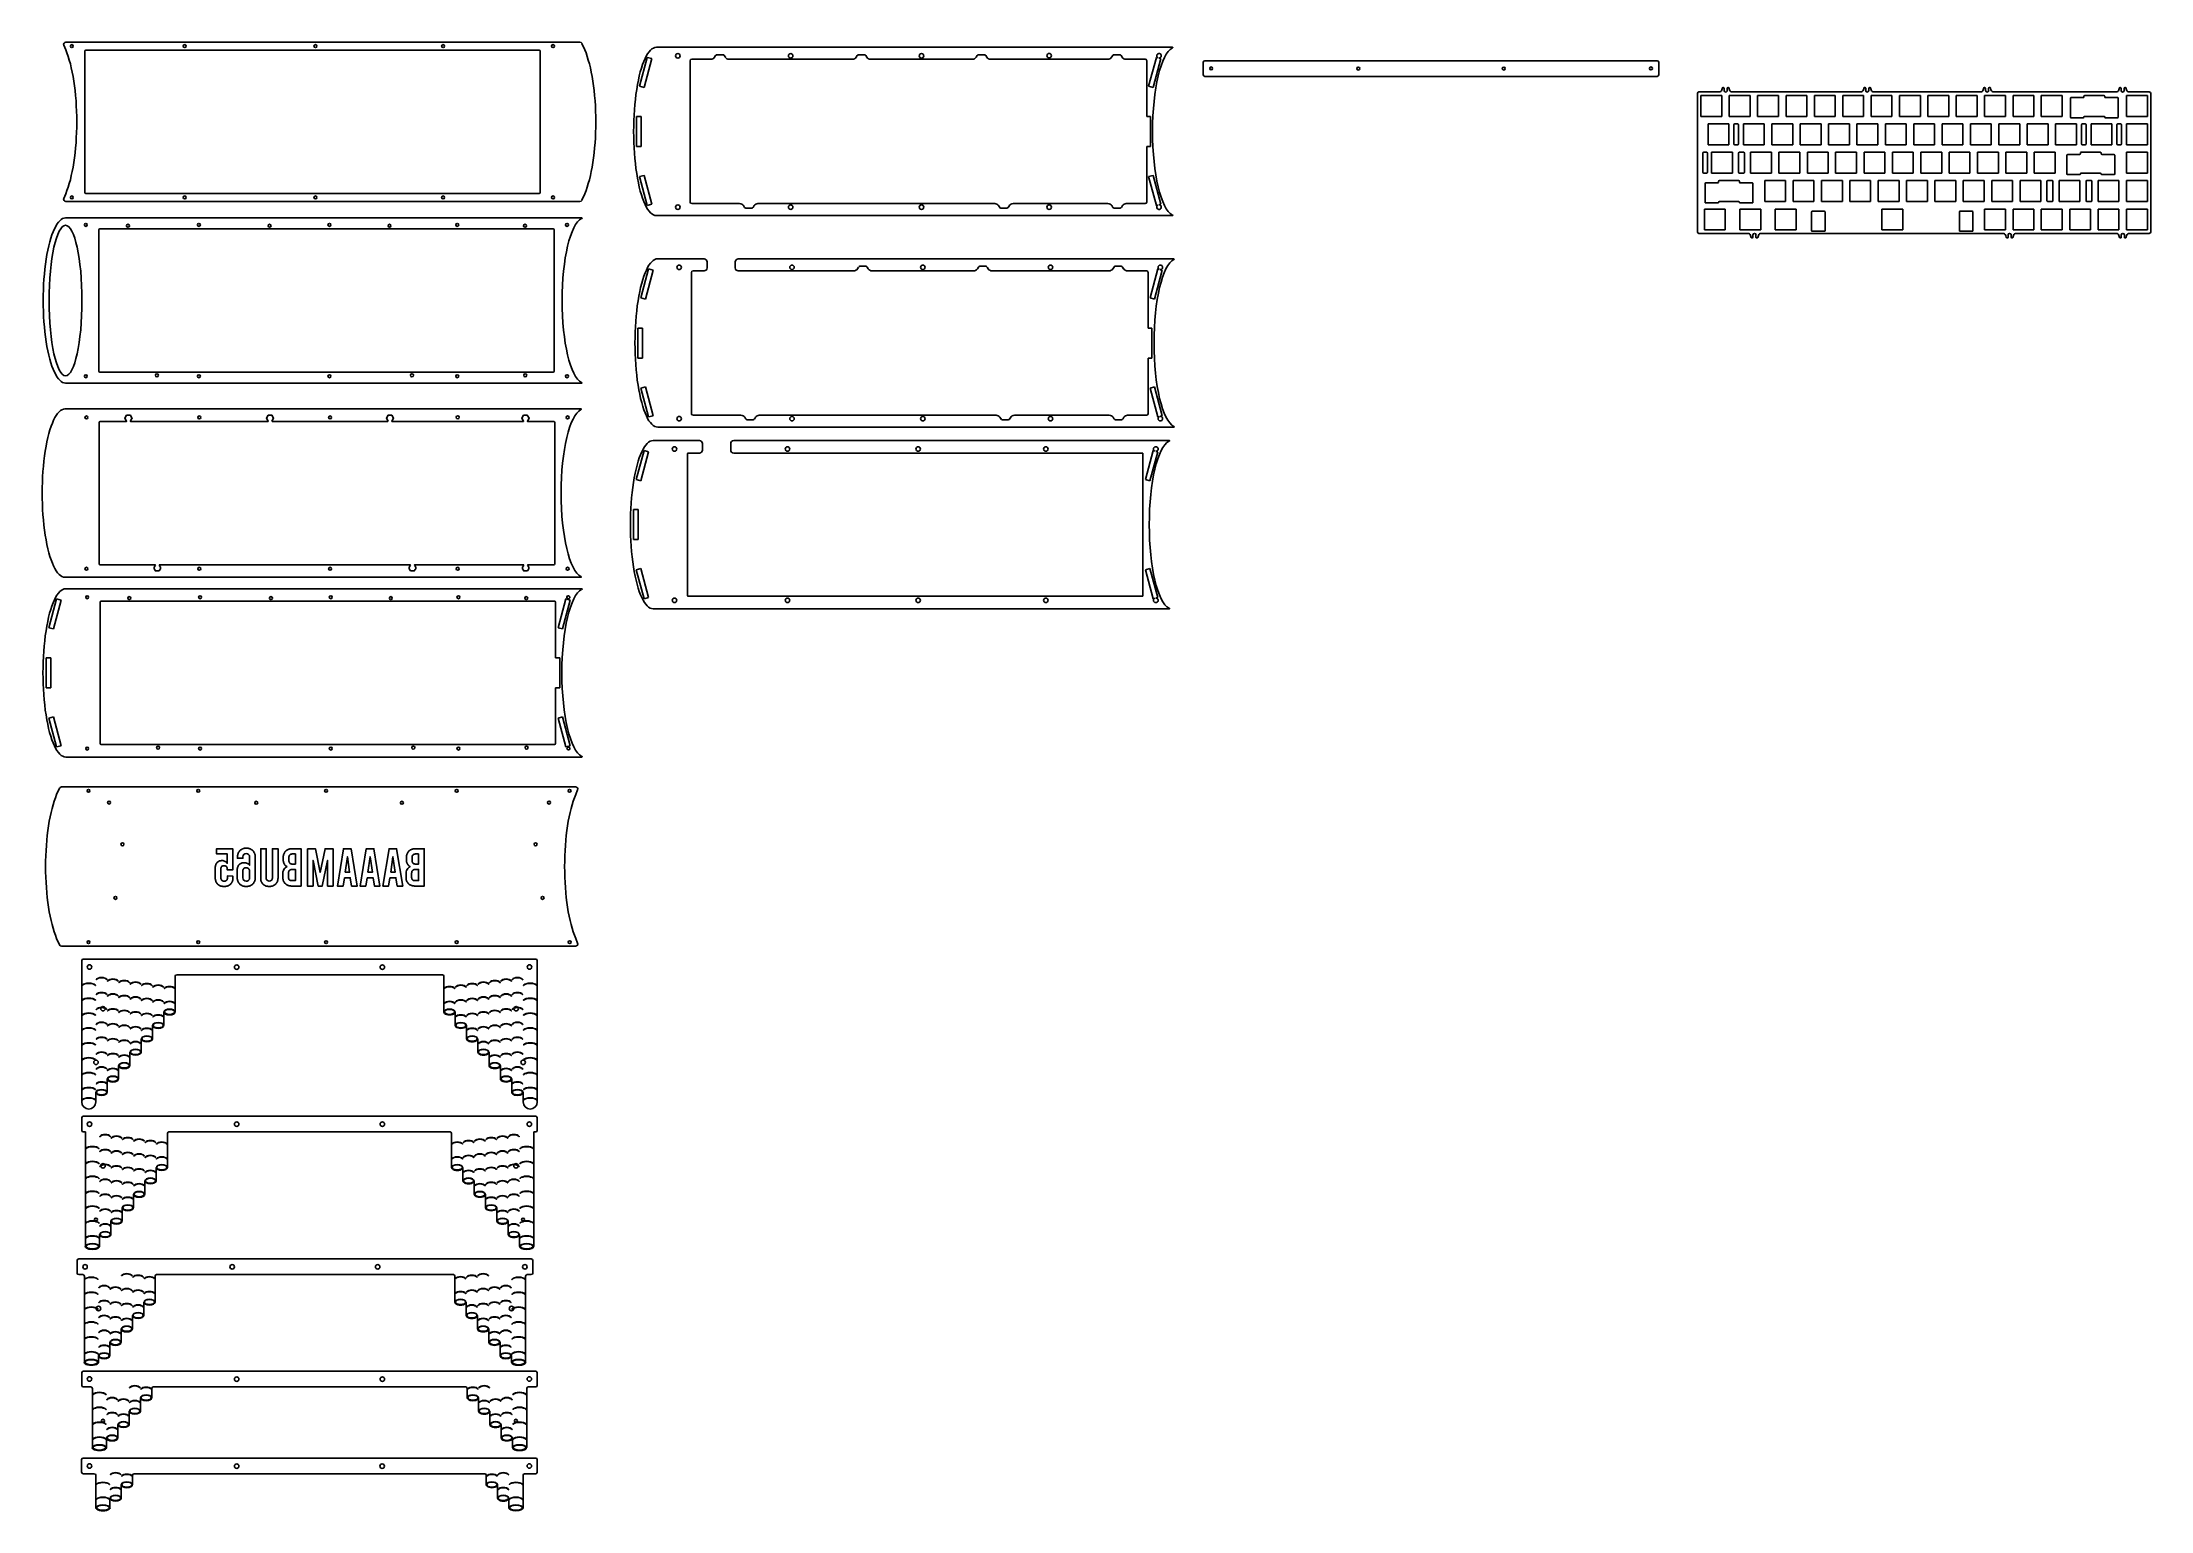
# Model space of a CAD drawing. Header units: millimetres. Extents: x -37 to 1379, y -2 to 984.
import ezdxf

# ---------------------------------------------------------------- set-up
doc = ezdxf.new("R2010")
doc.units = ezdxf.units.MM
doc.layers.get('0').update_dxf_attribs({"lineweight": 25, "true_color": 0xffffff})
for name, color, linetype, lineweight, true_color in [('brass', 7, 'Continuous', 25, 0x000000), ('f1', 7, 'Continuous', 25, 0x000000), ('f2', 7, 'Continuous', 25, 0x000000), ('f3', 7, 'Continuous', 25, 0x000000), ('f4', 7, 'Continuous', 25, 0x000000), ('f5', 7, 'Continuous', 25, 0x000000), ('Plate', 7, 'Continuous', 25, 0x000000)]:
    doc.layers.add(name, color=color, linetype=linetype, lineweight=lineweight, true_color=true_color)

msp = doc.modelspace()

# ---------------------------------------------------------------- linework, layer by layer
for p, q in [((-22.3, 981.9), (-21, 978.8)), ((-20.9, 983.9), (324.3, 983.9)), ((-8.2, 883), (-8.2, 978)), ((-7.6, 978.6), (297, 978.6)), ((297.6, 978), (297.6, 883)), ((325.6, 983), (327.5, 978.8)), ((375.6, 980.5), (722.2, 980.5)), ((722.2, 980.1), (722, 980)), ((398.3, 876.6), (398.3, 971.5)), ((412.1, 972.5), (399.3, 972.5)), ((414.7, 973.9), (415.4, 975.1)), ((416.3, 975.5), (420.3, 975.5)), ((421.9, 973.9), (421.1, 975.1)), ((507.2, 972.5), (424.4, 972.5)), ((509.7, 973.9), (510.5, 975.1)), ((511.4, 975.5), (515.4, 975.5)), ((517, 973.9), (516.2, 975.1)), ((587.7, 972.5), (519.5, 972.5)), ((590.2, 973.9), (591, 975.1)), ((591.8, 975.5), (595.8, 975.5)), ((597.4, 973.9), (596.7, 975.1)), ((678.7, 972.5), (600, 972.5)), ((681.2, 973.9), (682, 975.1)), ((682.8, 975.5), (686.8, 975.5)), ((688.4, 973.9), (687.6, 975.1)), ((690.9, 972.5), (703.8, 972.5)), ((704.8, 934.1), (704.8, 971.5)), ((1091.4, 953.2), (1091, 951.9)), ((1091.9, 953.5), (1092, 953.5)), ((1092.5, 953), (1092.5, 951.5)), ((1094.6, 953), (1094.6, 951.5)), ((1095.1, 953.5), (1095.2, 953.5)), ((1095.7, 953.2), (1096.1, 951.9)), ((1186.5, 953.2), (1186, 951.9)), ((1186.9, 953.5), (1187.1, 953.5)), ((1187.6, 953), (1187.6, 951.5)), ((1189.7, 953), (1189.7, 951.5)), ((1190.2, 953.5), (1190.3, 953.5)), ((1190.8, 953.2), (1191.2, 951.9)), ((1266.9, 953.2), (1266.5, 951.9)), ((1267.4, 953.5), (1267.5, 953.5)), ((1268, 953), (1268, 951.5)), ((1270.1, 953), (1270.1, 951.5)), ((1270.6, 953.5), (1270.8, 953.5)), ((1271.3, 953.2), (1271.7, 951.9)), ((1357.9, 953.2), (1357.5, 951.9)), ((1358.4, 953.5), (1358.5, 953.5)), ((1359, 953), (1359, 951.5)), ((1361.1, 953), (1361.1, 951.5)), ((1361.6, 953.5), (1361.8, 953.5)), ((1362.2, 953.2), (1362.7, 951.9)), ((1348.1, 947.6), (1348.1, 947.2)), ((1099.6, 929.1), (1101.6, 929.1)), ((1333, 929.1), (1335, 929.1)), ((1356.8, 929.1), (1358.8, 929.1)), ((704.8, 876.6), (704.8, 914)), ((1078.8, 910), (1080.8, 910)), ((1099.6, 915.1), (1101.6, 915.1)), ((1102.7, 910), (1105.7, 910)), ((1333, 915.1), (1335, 915.1)), ((1345.7, 909.5), (1345.7, 909)), ((1356.8, 915.1), (1358.8, 915.1)), ((1078.8, 896), (1080.8, 896)), ((1102.7, 896), (1105.7, 896)), ((-22.3, 879.1), (-21, 882.2)), ((297, 882.4), (-7.6, 882.4)), ((325.6, 877.9), (327.5, 882.2)), ((1102.8, 890.5), (1102.8, 890)), ((1309.8, 891), (1312.8, 891)), ((1336, 891), (1339, 891)), ((-21.1, 865.9), (325.5, 865.9)), ((-20.9, 877), (324.3, 877)), ((325.5, 865.6), (325.3, 865.5)), ((722.2, 867.6), (375.6, 867.6)), ((431.5, 875.6), (399.3, 875.6)), ((434, 874.2), (434.8, 873)), ((435.6, 872.5), (439.6, 872.5)), ((441.2, 874.2), (440.5, 873)), ((443.8, 875.6), (602.8, 875.6)), ((605.3, 874.2), (606.1, 873)), ((606.9, 872.5), (610.9, 872.5)), ((612.6, 874.2), (611.8, 873)), ((615.1, 875.6), (678.8, 875.6)), ((681.3, 874.2), (682.1, 873)), ((682.9, 872.5), (686.9, 872.5)), ((688.6, 874.2), (687.8, 873)), ((691.1, 875.6), (703.8, 875.6)), ((722.2, 867.9), (722, 868)), ((1160.3, 870), (1160.3, 857.5)), ((1250.5, 870), (1250.5, 857.5)), ((1309.8, 877), (1312.8, 877)), ((1336, 877), (1339, 877)), ((1.2, 763), (1.2, 858)), ((1.8, 858.6), (306.4, 858.6)), ((307, 858), (307, 763)), ((1110.7, 852.9), (1110.3, 854.2)), ((1111.2, 852.5), (1111.3, 852.5)), ((1111.8, 853), (1111.8, 854.5)), ((1113.9, 853), (1113.9, 854.5)), ((1114.4, 852.5), (1114.6, 852.5)), ((1115.1, 852.9), (1115.5, 854.2)), ((1282, 852.9), (1281.6, 854.2)), ((1282.5, 852.5), (1282.7, 852.5)), ((1283.2, 853), (1283.2, 854.5)), ((1285.3, 853), (1285.3, 854.5)), ((1285.8, 852.5), (1285.9, 852.5)), ((1286.4, 852.9), (1286.8, 854.2)), ((1358, 852.9), (1357.6, 854.2)), ((1358.5, 852.5), (1358.7, 852.5)), ((1359.2, 853), (1359.2, 854.5)), ((1361.3, 853), (1361.3, 854.5)), ((1361.8, 852.5), (1361.9, 852.5)), ((1362.4, 852.9), (1362.8, 854.2)), ((376.5, 838.4), (407.6, 838.4)), ((409.6, 832.4), (409.6, 836.4)), ((428.6, 832.4), (428.6, 836.4)), ((430.6, 838.4), (723.1, 838.4)), ((723.2, 838.1), (723, 838)), ((399.2, 734.5), (399.2, 829.4)), ((407.6, 830.4), (400.2, 830.4)), ((508.1, 830.4), (430.6, 830.4)), ((510.7, 831.8), (511.4, 833)), ((512.3, 833.5), (516.3, 833.5)), ((517.9, 831.8), (517.1, 833)), ((588.6, 830.4), (520.4, 830.4)), ((591.1, 831.8), (591.9, 833)), ((592.7, 833.5), (596.7, 833.5)), ((598.4, 831.8), (597.6, 833)), ((679.6, 830.4), (600.9, 830.4)), ((682.1, 831.8), (682.9, 833)), ((683.7, 833.5), (687.7, 833.5)), ((689.3, 831.8), (688.6, 833)), ((691.9, 830.4), (704.7, 830.4)), ((705.7, 792), (705.7, 829.4)), ((705.7, 734.5), (705.7, 771.9)), ((325.5, 755), (-21.1, 755)), ((306.4, 762.4), (1.8, 762.4)), ((325.5, 755.4), (325.3, 755.5)), ((-21.5, 737.7), (325, 737.7)), ((325.1, 737.3), (324.9, 737.2)), ((1.5, 633.7), (1.5, 728.7)), ((2.1, 729.3), (19.8, 729.3)), ((19.9, 733.5), (18.7, 731.5)), ((18.7, 731.4), (19.8, 729.5)), ((22.3, 733.5), (20, 733.5)), ((23.5, 731.5), (22.4, 733.5)), ((22.4, 729.5), (23.5, 731.4)), ((22.5, 729.3), (114.8, 729.3)), ((115, 733.5), (113.8, 731.5)), ((113.8, 731.4), (114.9, 729.5)), ((117.4, 733.5), (115.1, 733.5)), ((118.6, 731.5), (117.5, 733.5)), ((117.5, 729.5), (118.6, 731.4)), ((117.6, 729.3), (195.3, 729.3)), ((195.5, 733.5), (194.3, 731.5)), ((194.3, 731.4), (195.4, 729.5)), ((197.8, 733.5), (195.5, 733.5)), ((199.1, 731.5), (197.9, 733.5)), ((198, 729.5), (199.1, 731.4)), ((198.1, 729.3), (286.3, 729.3)), ((286.4, 733.5), (285.3, 731.5)), ((285.3, 731.4), (286.4, 729.5)), ((288.8, 733.5), (286.5, 733.5)), ((290.1, 731.5), (288.9, 733.5)), ((289, 729.5), (290.1, 731.4)), ((289.1, 729.3), (306.7, 729.3)), ((307.3, 728.7), (307.3, 633.7)), ((723.1, 725.5), (376.5, 725.5)), ((432.4, 733.5), (400.2, 733.5)), ((434.9, 732.1), (435.7, 730.9)), ((436.5, 730.5), (440.5, 730.5)), ((442.1, 732.1), (441.4, 730.9)), ((444.7, 733.5), (603.7, 733.5)), ((606.2, 732.1), (607, 730.9)), ((607.9, 730.5), (611.9, 730.5)), ((613.5, 732.1), (612.7, 730.9)), ((616, 733.5), (679.7, 733.5)), ((682.2, 732.1), (683, 730.9)), ((683.9, 730.5), (687.9, 730.5)), ((689.5, 732.1), (688.7, 730.9)), ((692, 733.5), (704.7, 733.5)), ((723.2, 725.9), (723, 726)), ((373.4, 716.5), (404.5, 716.5)), ((397.1, 708.1), (404.5, 708.1)), ((406.5, 710.1), (406.5, 714.5)), ((425.5, 710.1), (425.5, 714.5)), ((720, 716.5), (427.5, 716.5)), ((427.5, 708.1), (701.7, 708.1)), ((720.1, 716.1), (719.9, 716)), ((396.5, 612.5), (396.5, 707.5)), ((702.3, 707.5), (702.3, 612.5)), ((325, 624.7), (-21.5, 624.7)), ((39.1, 633.1), (2.1, 633.1)), ((39.2, 632.9), (38.1, 631)), ((38.1, 630.9), (39.2, 628.9)), ((39.3, 628.9), (41.6, 628.9)), ((41.7, 628.9), (42.9, 630.9)), ((42.9, 631), (41.8, 632.9)), ((210.4, 633.1), (41.9, 633.1)), ((210.5, 632.9), (209.4, 631)), ((209.4, 630.9), (210.6, 628.9)), ((210.6, 628.9), (213, 628.9)), ((213, 628.9), (214.2, 630.9)), ((214.2, 631), (213.1, 632.9)), ((286.4, 633.1), (213.2, 633.1)), ((286.5, 632.9), (285.4, 631)), ((285.4, 630.9), (286.6, 628.9)), ((286.6, 628.9), (289, 628.9)), ((289, 628.9), (290.2, 630.9)), ((290.2, 631), (289.1, 632.9)), ((306.7, 633.1), (289.2, 633.1)), ((325.1, 625.1), (324.9, 625.2)), ((-21, 616.9), (325.6, 616.9)), ((325.7, 616.6), (325.5, 616.5)), ((701.7, 611.9), (397.1, 611.9)), ((2.1, 513), (2.1, 608)), ((2.7, 608.6), (307.3, 608.6)), ((307.9, 608), (307.9, 570.5)), ((720, 603.5), (373.4, 603.5)), ((720.1, 603.9), (719.9, 604)), ((307.9, 550.4), (307.9, 513)), ((307.3, 512.4), (2.7, 512.4)), ((325.6, 504), (-21, 504)), ((325.7, 504.4), (325.5, 504.5)), ((-25.2, 483), (-27.1, 478.8)), ((321.3, 483.9), (-23.9, 483.9)), ((322.7, 481.9), (321.4, 478.8)), ((-25.2, 377.9), (-27.1, 382.2)), ((321.3, 377), (-23.9, 377)), ((322.7, 379.1), (321.4, 382.2))]:
    msp.add_line(p, q)
at = {"color": 7, "true_color": 0x000000}
for p, q in [((1074.6, 856.6), (1074.6, 949.5)), ((1075.6, 950.5), (1089.1, 950.5)), ((1098, 950.5), (1184.1, 950.5)), ((1193.1, 950.5), (1264.6, 950.5)), ((1273.6, 950.5), (1355.6, 950.5)), ((1364.6, 950.5), (1378, 950.5)), ((1379, 949.5), (1379, 856.6)), ((1076.9, 948.1), (1076.9, 934.1)), ((1090.9, 948.1), (1076.9, 948.1)), ((1090.9, 934.1), (1090.9, 948.1)), ((1096, 948.1), (1096, 934.1)), ((1110, 948.1), (1096, 948.1)), ((1110, 934.1), (1110, 948.1)), ((1115, 948.1), (1115, 934.1)), ((1129, 948.1), (1115, 948.1)), ((1129, 934.1), (1129, 948.1)), ((1134.1, 948.1), (1134.1, 934.1)), ((1148.1, 948.1), (1134.1, 948.1)), ((1148.1, 934.1), (1148.1, 948.1)), ((1153.1, 948.1), (1153.1, 934.1)), ((1167.1, 948.1), (1153.1, 948.1)), ((1167.1, 934.1), (1167.1, 948.1)), ((1172.2, 948.1), (1172.2, 934.1)), ((1186.2, 948.1), (1172.2, 948.1)), ((1186.2, 934.1), (1186.2, 948.1)), ((1191.2, 948.1), (1191.2, 934.1)), ((1205.2, 948.1), (1191.2, 948.1)), ((1205.2, 934.1), (1205.2, 948.1)), ((1210.3, 948.1), (1210.3, 934.1)), ((1224.3, 948.1), (1210.3, 948.1)), ((1224.3, 934.1), (1224.3, 948.1)), ((1229.3, 948.1), (1229.3, 934.1)), ((1243.3, 948.1), (1229.3, 948.1)), ((1243.3, 934.1), (1243.3, 948.1)), ((1248.4, 948.1), (1248.4, 934.1)), ((1262.4, 948.1), (1248.4, 948.1)), ((1262.4, 934.1), (1262.4, 948.1)), ((1267.4, 948.1), (1267.4, 934.1)), ((1281.4, 948.1), (1267.4, 948.1)), ((1281.4, 934.1), (1281.4, 948.1)), ((1286.5, 948.1), (1286.5, 934.1)), ((1300.5, 948.1), (1286.5, 948.1)), ((1300.5, 934.1), (1300.5, 948.1)), ((1305.5, 948.1), (1305.5, 934.1)), ((1319.5, 948.1), (1305.5, 948.1)), ((1319.5, 934.1), (1319.5, 948.1)), ((1325, 946.2), (1325, 933.7)), ((1333.6, 946.7), (1325.5, 946.7)), ((1334.1, 947.6), (1334.1, 947.2)), ((1347.6, 948.1), (1334.6, 948.1)), ((1348.6, 946.7), (1356.7, 946.7)), ((1357.2, 946.2), (1357.2, 933.7)), ((1362.7, 948.1), (1362.7, 934.1)), ((1376.7, 948.1), (1362.7, 948.1)), ((1376.7, 934.1), (1376.7, 948.1)), ((1076.9, 934.1), (1090.9, 934.1)), ((1081.7, 929.1), (1081.7, 915.1)), ((1095.7, 929.1), (1081.7, 929.1)), ((1095.7, 915.1), (1095.7, 929.1)), ((1096, 934.1), (1110, 934.1)), ((1099.1, 915.6), (1099.1, 928.6)), ((1102.1, 915.6), (1102.1, 928.6)), ((1105.5, 929.1), (1105.5, 915.1)), ((1119.5, 929.1), (1105.5, 929.1)), ((1115, 934.1), (1129, 934.1)), ((1119.5, 915.1), (1119.5, 929.1)), ((1124.6, 929.1), (1124.6, 915.1)), ((1138.6, 929.1), (1124.6, 929.1)), ((1134.1, 934.1), (1148.1, 934.1)), ((1138.6, 915.1), (1138.6, 929.1)), ((1143.6, 929.1), (1143.6, 915.1)), ((1157.6, 929.1), (1143.6, 929.1)), ((1153.1, 934.1), (1167.1, 934.1)), ((1157.6, 915.1), (1157.6, 929.1)), ((1162.7, 929.1), (1162.7, 915.1)), ((1176.7, 929.1), (1162.7, 929.1)), ((1172.2, 934.1), (1186.2, 934.1)), ((1176.7, 915.1), (1176.7, 929.1)), ((1181.7, 929.1), (1181.7, 915.1)), ((1195.7, 929.1), (1181.7, 929.1)), ((1191.2, 934.1), (1205.2, 934.1)), ((1195.7, 915.1), (1195.7, 929.1)), ((1200.8, 929.1), (1200.8, 915.1)), ((1214.8, 929.1), (1200.8, 929.1)), ((1210.3, 934.1), (1224.3, 934.1)), ((1214.8, 915.1), (1214.8, 929.1)), ((1219.8, 929.1), (1219.8, 915.1)), ((1233.8, 929.1), (1219.8, 929.1)), ((1229.3, 934.1), (1243.3, 934.1)), ((1233.8, 915.1), (1233.8, 929.1)), ((1238.9, 929.1), (1238.9, 915.1)), ((1252.9, 929.1), (1238.9, 929.1)), ((1248.4, 934.1), (1262.4, 934.1)), ((1252.9, 915.1), (1252.9, 929.1)), ((1257.9, 929.1), (1257.9, 915.1)), ((1271.9, 929.1), (1257.9, 929.1)), ((1267.4, 934.1), (1281.4, 934.1)), ((1271.9, 915.1), (1271.9, 929.1)), ((1277, 929.1), (1277, 915.1)), ((1291, 929.1), (1277, 929.1)), ((1286.5, 934.1), (1300.5, 934.1)), ((1291, 915.1), (1291, 929.1)), ((1296, 929.1), (1296, 915.1)), ((1310, 929.1), (1296, 929.1)), ((1305.5, 934.1), (1319.5, 934.1)), ((1310, 915.1), (1310, 929.1)), ((1315.1, 929.1), (1315.1, 915.1)), ((1329.1, 929.1), (1315.1, 929.1)), ((1325.5, 933.2), (1333.6, 933.2)), ((1329.1, 915.1), (1329.1, 929.1)), ((1332.5, 915.6), (1332.5, 928.6)), ((1334.1, 933.6), (1334.1, 933.7)), ((1334.6, 934.1), (1347.6, 934.1)), ((1335.5, 915.6), (1335.5, 928.6)), ((1338.9, 929.1), (1338.9, 915.1)), ((1352.9, 929.1), (1338.9, 929.1)), ((1348.1, 933.6), (1348.1, 933.7)), ((1356.7, 933.2), (1348.6, 933.2)), ((1352.9, 915.1), (1352.9, 929.1)), ((1356.3, 915.6), (1356.3, 928.6)), ((1359.3, 915.6), (1359.3, 928.6)), ((1362.7, 934.1), (1376.7, 934.1)), ((1362.7, 929.1), (1362.7, 915.1)), ((1376.7, 929.1), (1362.7, 929.1)), ((1376.7, 915.1), (1376.7, 929.1)), ((1078.3, 896.5), (1078.3, 909.5)), ((1081.3, 896.5), (1081.3, 909.5)), ((1081.7, 915.1), (1095.7, 915.1)), ((1084.1, 910), (1084.1, 896)), ((1098.1, 910), (1084.1, 910)), ((1098.1, 896), (1098.1, 910)), ((1102.2, 896.5), (1102.2, 909.5)), ((1105.5, 915.1), (1119.5, 915.1)), ((1106.2, 896.5), (1106.2, 909.5)), ((1110.3, 910), (1110.3, 896)), ((1124.3, 910), (1110.3, 910)), ((1124.3, 896), (1124.3, 910)), ((1124.6, 915.1), (1138.6, 915.1)), ((1129.3, 910), (1129.3, 896)), ((1143.3, 910), (1129.3, 910)), ((1143.3, 896), (1143.3, 910)), ((1143.6, 915.1), (1157.6, 915.1)), ((1148.4, 910), (1148.4, 896)), ((1162.4, 910), (1148.4, 910)), ((1162.4, 896), (1162.4, 910)), ((1162.7, 915.1), (1176.7, 915.1)), ((1167.4, 910), (1167.4, 896)), ((1181.4, 910), (1167.4, 910)), ((1181.4, 896), (1181.4, 910)), ((1181.7, 915.1), (1195.7, 915.1)), ((1186.5, 910), (1186.5, 896)), ((1200.5, 910), (1186.5, 910)), ((1200.5, 896), (1200.5, 910)), ((1200.8, 915.1), (1214.8, 915.1)), ((1205.5, 910), (1205.5, 896)), ((1219.5, 910), (1205.5, 910)), ((1219.5, 896), (1219.5, 910)), ((1219.8, 915.1), (1233.8, 915.1)), ((1224.6, 910), (1224.6, 896)), ((1238.6, 910), (1224.6, 910)), ((1238.6, 896), (1238.6, 910)), ((1238.9, 915.1), (1252.9, 915.1)), ((1243.6, 910), (1243.6, 896)), ((1257.6, 910), (1243.6, 910)), ((1257.6, 896), (1257.6, 910)), ((1257.9, 915.1), (1271.9, 915.1)), ((1262.7, 910), (1262.7, 896)), ((1276.7, 910), (1262.7, 910)), ((1276.7, 896), (1276.7, 910)), ((1277, 915.1), (1291, 915.1)), ((1281.7, 910), (1281.7, 896)), ((1295.7, 910), (1281.7, 910)), ((1295.7, 896), (1295.7, 910)), ((1296, 915.1), (1310, 915.1)), ((1300.8, 910), (1300.8, 896)), ((1314.8, 910), (1300.8, 910)), ((1314.8, 896), (1314.8, 910)), ((1315.1, 915.1), (1329.1, 915.1)), ((1322.6, 908), (1322.6, 895.5)), ((1331.2, 908.5), (1323.1, 908.5)), ((1331.7, 909.5), (1331.7, 909)), ((1345.2, 910), (1332.2, 910)), ((1338.9, 915.1), (1352.9, 915.1)), ((1346.2, 908.5), (1354.3, 908.5)), ((1354.8, 908), (1354.8, 895.5)), ((1362.7, 915.1), (1376.7, 915.1)), ((1362.7, 910), (1362.7, 896)), ((1376.7, 910), (1362.7, 910)), ((1376.7, 896), (1376.7, 910)), ((1084.1, 896), (1098.1, 896)), ((1110.3, 896), (1124.3, 896)), ((1129.3, 896), (1143.3, 896)), ((1148.4, 896), (1162.4, 896)), ((1167.4, 896), (1181.4, 896)), ((1186.5, 896), (1200.5, 896)), ((1205.5, 896), (1219.5, 896)), ((1224.6, 896), (1238.6, 896)), ((1243.6, 896), (1257.6, 896)), ((1262.7, 896), (1276.7, 896)), ((1281.7, 896), (1295.7, 896)), ((1300.8, 896), (1314.8, 896)), ((1323.1, 895), (1331.2, 895)), ((1331.7, 895.5), (1331.7, 895.5)), ((1332.2, 896), (1345.2, 896)), ((1345.7, 895.5), (1345.7, 895.5)), ((1354.3, 895), (1346.2, 895)), ((1362.7, 896), (1376.7, 896)), ((1079.7, 889), (1079.7, 876.5)), ((1088.3, 889.5), (1080.2, 889.5)), ((1088.8, 890.5), (1088.8, 890)), ((1102.3, 891), (1089.3, 891)), ((1103.3, 889.5), (1111.4, 889.5)), ((1111.9, 889), (1111.9, 876.5)), ((1119.8, 891), (1119.8, 877)), ((1133.8, 891), (1119.8, 891)), ((1133.8, 877), (1133.8, 891)), ((1138.8, 891), (1138.8, 877)), ((1152.8, 891), (1138.8, 891)), ((1152.8, 877), (1152.8, 891)), ((1157.9, 891), (1157.9, 877)), ((1171.9, 891), (1157.9, 891)), ((1171.9, 877), (1171.9, 891)), ((1176.9, 891), (1176.9, 877)), ((1190.9, 891), (1176.9, 891)), ((1190.9, 877), (1190.9, 891)), ((1196, 891), (1196, 877)), ((1210, 891), (1196, 891)), ((1210, 877), (1210, 891)), ((1215, 891), (1215, 877)), ((1229, 891), (1215, 891)), ((1229, 877), (1229, 891)), ((1234.1, 891), (1234.1, 877)), ((1248.1, 891), (1234.1, 891)), ((1248.1, 877), (1248.1, 891)), ((1253.1, 891), (1253.1, 877)), ((1267.1, 891), (1253.1, 891)), ((1267.1, 877), (1267.1, 891)), ((1272.2, 891), (1272.2, 877)), ((1286.2, 891), (1272.2, 891)), ((1286.2, 877), (1286.2, 891)), ((1291.2, 891), (1291.2, 877)), ((1305.2, 891), (1291.2, 891)), ((1305.2, 877), (1305.2, 891)), ((1309.3, 877.5), (1309.3, 890.5)), ((1313.3, 877.5), (1313.3, 890.5)), ((1317.4, 891), (1317.4, 877)), ((1331.4, 891), (1317.4, 891)), ((1331.4, 877), (1331.4, 891)), ((1335.5, 877.5), (1335.5, 890.5)), ((1339.5, 877.5), (1339.5, 890.5)), ((1343.6, 891), (1343.6, 877)), ((1357.6, 891), (1343.6, 891)), ((1357.6, 877), (1357.6, 891)), ((1362.7, 891), (1362.7, 877)), ((1376.7, 891), (1362.7, 891)), ((1376.7, 877), (1376.7, 891)), ((1079.3, 871.9), (1079.3, 857.9)), ((1093.3, 871.9), (1079.3, 871.9)), ((1080.2, 876), (1088.3, 876)), ((1088.8, 876.5), (1088.8, 876.5)), ((1089.3, 877), (1102.3, 877)), ((1093.3, 857.9), (1093.3, 871.9)), ((1102.8, 876.5), (1102.8, 876.5)), ((1103.1, 871.9), (1103.1, 857.9)), ((1117.1, 871.9), (1103.1, 871.9)), ((1111.4, 876), (1103.3, 876)), ((1117.1, 857.9), (1117.1, 871.9)), ((1119.8, 877), (1133.8, 877)), ((1126.9, 871.9), (1126.9, 857.9)), ((1140.9, 871.9), (1126.9, 871.9)), ((1138.8, 877), (1152.8, 877)), ((1140.9, 857.9), (1140.9, 871.9)), ((1151.2, 870), (1151.2, 857.5)), ((1159.8, 870.5), (1151.7, 870.5)), ((1157.9, 877), (1171.9, 877)), ((1176.9, 877), (1190.9, 877)), ((1196, 877), (1210, 877)), ((1198.4, 871.9), (1198.4, 857.9)), ((1212.4, 871.9), (1198.4, 871.9)), ((1212.4, 857.9), (1212.4, 871.9)), ((1215, 877), (1229, 877)), ((1234.1, 877), (1248.1, 877)), ((1251, 870.5), (1259.1, 870.5)), ((1253.1, 877), (1267.1, 877)), ((1259.6, 870), (1259.6, 857.5)), ((1267.4, 871.9), (1267.4, 857.9)), ((1281.4, 871.9), (1267.4, 871.9)), ((1272.2, 877), (1286.2, 877)), ((1281.4, 857.9), (1281.4, 871.9)), ((1286.5, 871.9), (1286.5, 857.9)), ((1300.5, 871.9), (1286.5, 871.9)), ((1291.2, 877), (1305.2, 877)), ((1300.5, 857.9), (1300.5, 871.9)), ((1305.5, 871.9), (1305.5, 857.9)), ((1319.5, 871.9), (1305.5, 871.9)), ((1317.4, 877), (1331.4, 877)), ((1319.5, 857.9), (1319.5, 871.9)), ((1324.6, 871.9), (1324.6, 857.9)), ((1338.6, 871.9), (1324.6, 871.9)), ((1338.6, 857.9), (1338.6, 871.9)), ((1343.6, 877), (1357.6, 877)), ((1343.6, 871.9), (1343.6, 857.9)), ((1357.6, 871.9), (1343.6, 871.9)), ((1357.6, 857.9), (1357.6, 871.9)), ((1362.7, 877), (1376.7, 877)), ((1362.7, 871.9), (1362.7, 857.9)), ((1376.7, 871.9), (1362.7, 871.9)), ((1376.7, 857.9), (1376.7, 871.9)), ((1108.4, 855.6), (1075.6, 855.6)), ((1079.3, 857.9), (1093.3, 857.9)), ((1103.1, 857.9), (1117.1, 857.9)), ((1279.7, 855.6), (1117.4, 855.6)), ((1126.9, 857.9), (1140.9, 857.9)), ((1151.7, 857), (1159.8, 857)), ((1198.4, 857.9), (1212.4, 857.9)), ((1259.1, 857), (1251, 857)), ((1267.4, 857.9), (1281.4, 857.9)), ((1286.5, 857.9), (1300.5, 857.9)), ((1355.7, 855.6), (1288.7, 855.6)), ((1305.5, 857.9), (1319.5, 857.9)), ((1324.6, 857.9), (1338.6, 857.9)), ((1343.6, 857.9), (1357.6, 857.9)), ((1362.7, 857.9), (1376.7, 857.9)), ((1378, 855.6), (1364.7, 855.6))]:
    msp.add_line(p, q, dxfattribs=at)
at = {"color": 5, "true_color": 0x0000ff, "flags": 128}
for points in [[(85.3, 417.1), (85.4, 417.1), (85.4, 417.1), (85.4, 417.1), (85.4, 417.1), (85.5, 417.1), (85.5, 417.1), (85.5, 417.1), (85.5, 417.1), (85.5, 417.1), (85.6, 417.1), (85.6, 417.1), (85.6, 417.1), (85.6, 417.1), (85.6, 417.1), (85.7, 417.1), (85.7, 417.1), (85.7, 417.1), (85.7, 417.1), (85.8, 417.1), (85.8, 417.1), (85.8, 417.1), (85.8, 417.1), (85.8, 417.1), (85.9, 417.1), (85.9, 417.1), (85.9, 417.1), (85.9, 417.1), (85.9, 417.1), (86, 417.1), (86, 417.1), (86, 417.1), (86, 417.1), (86, 417.1), (86.1, 417.1), (86.1, 417.1), (86.1, 417.1), (86.1, 417.1), (86.1, 417.1), (86.2, 417.1), (86.2, 417.1), (86.2, 417.1), (86.2, 417.1), (86.2, 417.1), (86.3, 417.1), (86.3, 417.1), (86.3, 417.1), (86.3, 417.1), (86.3, 417.1), (86.4, 417.1), (86.4, 417.1), (86.4, 417.1), (86.4, 417.1), (86.4, 417.1), (86.5, 417.2), (86.5, 417.2), (86.5, 417.2), (86.5, 417.2), (86.5, 417.2), (86.6, 417.2), (86.6, 417.2), (86.6, 417.2), (86.6, 417.2), (86.6, 417.2), (86.7, 417.2), (86.7, 417.2), (86.7, 417.2), (86.7, 417.2), (86.7, 417.2), (86.8, 417.2), (86.8, 417.2), (86.8, 417.2), (86.8, 417.2), (86.8, 417.2), (86.9, 417.2), (86.9, 417.2), (86.9, 417.2), (86.9, 417.2), (86.9, 417.2), (87, 417.2), (87, 417.2), (87, 417.2), (87, 417.2), (87, 417.2), (87, 417.3), (87.1, 417.3), (87.1, 417.3), (87.1, 417.3), (87.1, 417.3), (87.1, 417.3), (87.2, 417.3), (87.2, 417.3), (87.2, 417.3), (87.2, 417.3), (87.2, 417.3), (87.2, 417.3), (87.3, 417.3), (87.3, 417.3), (87.3, 417.3), (87.3, 417.3), (87.3, 417.3), (87.4, 417.3), (87.4, 417.3), (87.4, 417.3), (87.4, 417.3), (87.4, 417.4), (87.4, 417.4), (87.5, 417.4), (87.5, 417.4), (87.5, 417.4), (87.5, 417.4), (87.5, 417.4), (87.6, 417.4), (87.6, 417.4), (87.6, 417.4), (87.6, 417.4), (87.6, 417.4), (87.6, 417.4), (87.7, 417.4), (87.7, 417.4), (87.7, 417.4), (87.7, 417.4), (87.7, 417.4), (87.7, 417.5), (87.8, 417.5), (87.8, 417.5), (87.8, 417.5), (87.8, 417.5), (87.8, 417.5), (87.8, 417.5), (87.9, 417.5), (87.9, 417.5), (87.9, 417.5), (87.9, 417.5), (87.9, 417.5), (88, 417.5), (88, 417.5), (88, 417.5), (88, 417.6), (88, 417.6), (88, 417.6), (88.1, 417.6), (88.1, 417.6), (88.1, 417.6), (88.1, 417.6), (88.1, 417.6), (88.1, 417.6), (88.2, 417.6), (88.2, 417.6), (88.2, 417.6), (88.2, 417.6), (88.2, 417.6), (88.2, 417.7), (88.2, 417.7), (88.3, 417.7), (88.3, 417.7), (88.3, 417.7), (88.3, 417.7), (88.3, 417.7), (88.3, 417.7), (88.4, 417.7), (88.4, 417.7), (88.4, 417.7), (88.4, 417.7), (88.4, 417.7), (88.4, 417.8), (88.5, 417.8), (88.5, 417.8), (88.5, 417.8), (88.5, 417.8), (88.5, 417.8), (88.5, 417.8), (88.5, 417.8), (88.6, 417.8), (88.6, 417.8), (88.6, 417.8), (88.6, 417.8), (88.6, 417.9), (88.6, 417.9), (88.7, 417.9), (88.7, 417.9), (88.7, 417.9), (88.7, 417.9), (88.7, 417.9), (88.7, 417.9), (88.7, 417.9), (88.8, 417.9), (88.8, 417.9), (88.8, 418), (88.8, 418), (88.8, 418), (88.8, 418), (88.9, 418), (88.9, 418), (88.9, 418), (88.9, 418), (88.9, 418), (88.9, 418), (88.9, 418.1), (89, 418.1), (89, 418.1), (89, 418.1), (89, 418.1), (89, 418.1), (89, 418.1), (89, 418.1), (89.1, 418.1), (89.1, 418.1), (89.1, 418.2), (89.1, 418.2), (89.1, 418.2), (89.1, 418.2), (89.1, 418.2), (89.2, 418.2), (89.2, 418.2), (89.2, 418.2), (89.2, 418.2), (89.2, 418.2), (89.2, 418.3), (89.2, 418.3), (89.2, 418.3), (89.3, 418.3), (89.3, 418.3), (89.3, 418.3), (89.3, 418.3), (89.3, 418.3), (89.3, 418.3), (89.3, 418.4), (89.4, 418.4), (89.4, 418.4), (89.4, 418.4), (89.4, 418.4), (89.4, 418.4), (89.4, 418.4), (89.4, 418.4), (89.5, 418.4), (89.5, 418.5), (89.5, 418.5), (89.5, 418.5), (89.5, 418.5), (89.5, 418.5), (89.5, 418.5), (89.5, 418.5), (89.6, 418.5), (89.6, 418.6), (89.6, 418.6), (89.6, 418.6), (89.6, 418.6), (89.6, 418.6), (89.6, 418.6), (89.6, 418.6), (89.7, 418.6), (89.7, 418.7), (89.7, 418.7), (89.7, 418.7), (89.7, 418.7), (89.7, 418.7), (89.7, 418.7), (89.7, 418.7), (89.8, 418.7), (89.8, 418.8), (89.8, 418.8), (89.8, 418.8), (89.8, 418.8), (89.8, 418.8), (89.8, 418.8), (89.8, 418.8), (89.9, 418.8), (89.9, 418.9), (89.9, 418.9), (89.9, 418.9), (89.9, 418.9), (89.9, 418.9), (89.9, 418.9), (89.9, 418.9), (89.9, 419), (90, 419), (90, 419), (90, 419), (90, 419), (90, 419), (90, 419), (90, 419), (90, 419.1), (90, 419.1), (90.1, 419.1), (90.1, 419.1), (90.1, 419.1), (90.1, 419.1), (90.1, 419.1), (90.1, 419.2), (90.1, 419.2), (90.1, 419.2), (90.1, 419.2), (90.2, 419.2), (90.2, 419.2), (90.2, 419.2), (90.2, 419.3), (90.2, 419.3), (90.2, 419.3), (90.2, 419.3), (90.2, 419.3), (90.2, 419.3), (90.3, 419.3), (90.3, 419.4), (90.3, 419.4), (90.3, 419.4), (90.3, 419.4), (90.3, 419.4), (90.3, 419.4), (90.3, 419.4), (90.3, 419.5), (90.3, 419.5), (90.3, 419.5), (90.4, 419.5), (90.4, 419.5), (90.4, 419.5), (90.4, 419.5), (90.4, 419.6), (90.4, 419.6), (90.4, 419.6), (90.4, 419.6), (90.4, 419.6), (90.4, 419.6), (90.5, 419.7), (90.5, 419.7), (90.5, 419.7), (90.5, 419.7), (90.5, 419.7), (90.5, 419.7), (90.5, 419.7), (90.5, 419.8), (90.5, 419.8), (90.5, 419.8), (90.5, 419.8), (90.5, 419.8), (90.6, 419.8), (90.6, 419.9), (90.6, 419.9), (90.6, 419.9), (90.6, 419.9), (90.6, 419.9), (90.6, 419.9), (90.6, 419.9), (90.6, 420), (90.6, 420), (90.6, 420), (90.6, 420), (90.7, 420), (90.7, 420), (90.7, 420.1), (90.7, 420.1), (90.7, 420.1), (90.7, 420.1), (90.7, 420.1), (90.7, 420.1), (90.7, 420.2), (90.7, 420.2), (90.7, 420.2), (90.7, 420.2), (90.7, 420.2), (90.8, 420.2), (90.8, 420.3), (90.8, 420.3), (90.8, 420.3), (90.8, 420.3), (90.8, 420.3), (90.8, 420.3), (90.8, 420.4), (90.8, 420.4), (90.8, 420.4), (90.8, 420.4), (90.8, 420.4), (90.8, 420.4), (90.8, 420.5), (90.9, 420.5), (90.9, 420.5), (90.9, 420.5), (90.9, 420.5), (90.9, 420.5), (90.9, 420.6), (90.9, 420.6), (90.9, 420.6), (90.9, 420.6), (90.9, 420.6), (90.9, 420.6), (90.9, 420.7), (90.9, 420.7), (90.9, 420.7), (90.9, 420.7), (90.9, 420.7), (91, 420.8), (91, 420.8), (91, 420.8), (91, 420.8), (91, 420.8), (91, 420.8), (91, 420.9), (91, 420.9), (91, 420.9), (91, 420.9), (91, 420.9), (91, 420.9), (91, 421), (91, 421), (91, 421), (91, 421), (91, 421), (91, 421.1), (91.1, 421.1), (91.1, 421.1), (91.1, 421.1), (91.1, 421.1), (91.1, 421.1), (91.1, 421.2), (91.1, 421.2), (91.1, 421.2), (91.1, 421.2), (91.1, 421.2), (91.1, 421.3), (91.1, 421.3), (91.1, 421.3), (91.1, 421.3), (91.1, 421.3), (91.1, 421.4), (91.1, 421.4), (91.1, 421.4), (91.1, 421.4), (91.1, 421.4), (91.1, 421.4), (91.1, 421.5), (91.2, 421.5), (91.2, 421.5), (91.2, 421.5), (91.2, 421.5), (91.2, 421.6), (91.2, 421.6), (91.2, 421.6), (91.2, 421.6), (91.2, 421.6), (91.2, 421.7), (91.2, 421.7), (91.2, 421.7), (91.2, 421.7), (91.2, 421.7), (91.2, 421.8), (91.2, 421.8), (91.2, 421.8), (91.2, 421.8), (91.2, 421.8), (91.2, 421.9), (91.2, 421.9), (91.2, 421.9), (91.2, 421.9), (91.2, 421.9), (91.2, 422), (91.2, 422), (91.2, 422), (91.2, 422), (91.2, 422), (91.2, 422.1), (91.2, 422.1), (91.2, 422.1), (91.3, 422.1), (91.3, 422.1), (91.3, 422.2), (91.3, 422.2), (91.3, 422.2), (91.3, 422.2), (91.3, 422.2), (91.3, 422.3), (91.3, 422.3), (91.3, 422.3), (91.3, 422.3), (91.3, 422.3), (91.3, 422.4), (91.3, 422.4), (91.3, 422.4), (91.3, 422.4), (91.3, 422.4), (91.3, 422.5), (91.3, 422.5), (91.3, 422.5), (91.3, 422.5), (91.3, 422.5), (91.3, 422.6), (91.3, 422.6), (91.3, 422.6), (91.3, 422.6), (91.3, 422.7), (91.3, 422.7), (91.3, 422.7), (91.3, 422.7), (91.3, 422.7), (91.3, 422.8), (91.3, 422.8), (91.3, 422.8), (91.3, 422.8), (91.3, 422.8), (91.3, 422.9), (91.3, 422.9), (91.3, 422.9), (91.3, 422.9), (91.3, 423), (91.3, 423), (91.3, 423), (91.3, 423), (91.3, 423), (91.3, 423.1), (91.3, 423.1), (91.3, 423.1), (91.3, 423.1), (91.3, 423.2), (91.3, 423.9), (87.7, 424.3), (87.7, 423.4), (87.7, 423.4), (87.7, 423.4), (87.7, 423.4), (87.7, 423.3), (87.7, 423.3), (87.7, 423.3), (87.7, 423.3), (87.7, 423.3), (87.7, 423.2), (87.7, 423.2), (87.7, 423.2), (87.7, 423.2), (87.7, 423.2), (87.7, 423.1), (87.7, 423.1), (87.7, 423.1), (87.7, 423.1), (87.7, 423.1), (87.7, 423), (87.7, 423), (87.7, 423), (87.7, 423), (87.6, 423), (87.6, 422.9), (87.6, 422.9), (87.6, 422.9), (87.6, 422.9), (87.6, 422.9), (87.6, 422.8), (87.6, 422.8), (87.6, 422.8), (87.6, 422.8), (87.6, 422.8), (87.6, 422.7), (87.6, 422.7), (87.6, 422.7), (87.6, 422.7), (87.6, 422.7), (87.6, 422.7), (87.6, 422.6), (87.6, 422.6), (87.6, 422.6), (87.6, 422.6), (87.6, 422.6), (87.6, 422.5), (87.6, 422.5), (87.6, 422.5), (87.6, 422.5), (87.6, 422.5), (87.6, 422.5), (87.6, 422.4), (87.6, 422.4), (87.6, 422.4), (87.6, 422.4), (87.6, 422.4), (87.6, 422.4), (87.6, 422.3), (87.6, 422.3), (87.5, 422.3), (87.5, 422.3), (87.5, 422.3), (87.5, 422.3), (87.5, 422.2), (87.5, 422.2), (87.5, 422.2), (87.5, 422.2), (87.5, 422.2), (87.5, 422.2), (87.5, 422.1), (87.5, 422.1), (87.5, 422.1), (87.5, 422.1), (87.5, 422.1), (87.5, 422.1), (87.5, 422), (87.5, 422), (87.5, 422), (87.5, 422), (87.5, 422), (87.4, 422), (87.4, 422), (87.4, 421.9), (87.4, 421.9), (87.4, 421.9), (87.4, 421.9), (87.4, 421.9), (87.4, 421.9), (87.4, 421.9), (87.4, 421.8), (87.4, 421.8), (87.4, 421.8), (87.4, 421.8), (87.4, 421.8), (87.4, 421.8), (87.4, 421.8), (87.4, 421.7), (87.3, 421.7), (87.3, 421.7), (87.3, 421.7), (87.3, 421.7), (87.3, 421.7), (87.3, 421.7), (87.3, 421.6), (87.3, 421.6), (87.3, 421.6), (87.3, 421.6), (87.3, 421.6), (87.3, 421.6), (87.3, 421.6), (87.3, 421.6), (87.2, 421.5), (87.2, 421.5), (87.2, 421.5), (87.2, 421.5), (87.2, 421.5), (87.2, 421.5), (87.2, 421.5), (87.2, 421.5), (87.2, 421.4), (87.2, 421.4), (87.2, 421.4), (87.2, 421.4), (87.1, 421.4), (87.1, 421.4), (87.1, 421.4), (87.1, 421.4), (87.1, 421.4), (87.1, 421.3), (87.1, 421.3), (87.1, 421.3), (87.1, 421.3), (87.1, 421.3), (87.1, 421.3), (87.1, 421.3), (87, 421.3), (87, 421.3), (87, 421.3), (87, 421.2), (87, 421.2), (87, 421.2), (87, 421.2), (87, 421.2), (87, 421.2), (87, 421.2), (86.9, 421.2), (86.9, 421.2), (86.9, 421.2), (86.9, 421.1), (86.9, 421.1), (86.9, 421.1), (86.9, 421.1), (86.9, 421.1), (86.9, 421.1), (86.9, 421.1), (86.8, 421.1), (86.8, 421.1), (86.8, 421.1), (86.8, 421.1), (86.8, 421.1), (86.8, 421), (86.8, 421), (86.8, 421), (86.8, 421), (86.7, 421), (86.7, 421), (86.7, 421), (86.7, 421), (86.7, 421), (86.7, 421), (86.7, 421), (86.7, 421), (86.7, 421), (86.6, 420.9), (86.6, 420.9), (86.6, 420.9), (86.6, 420.9), (86.6, 420.9), (86.6, 420.9), (86.6, 420.9), (86.6, 420.9), (86.5, 420.9), (86.5, 420.9), (86.5, 420.9), (86.5, 420.9), (86.5, 420.9), (86.5, 420.9), (86.5, 420.9), (86.5, 420.8), (86.4, 420.8), (86.4, 420.8), (86.4, 420.8), (86.4, 420.8), (86.4, 420.8), (86.4, 420.8), (86.4, 420.8), (86.3, 420.8), (86.3, 420.8), (86.3, 420.8), (86.3, 420.8), (86.3, 420.8), (86.3, 420.8), (86.3, 420.8), (86.3, 420.8), (86.2, 420.8), (86.2, 420.8), (86.2, 420.8), (86.2, 420.8), (86.2, 420.7), (86.2, 420.7), (86.2, 420.7), (86.1, 420.7), (86.1, 420.7), (86.1, 420.7), (86.1, 420.7), (86.1, 420.7), (86.1, 420.7), (86.1, 420.7), (86, 420.7), (86, 420.7), (86, 420.7), (86, 420.7), (86, 420.7), (86, 420.7), (85.9, 420.7), (85.9, 420.7), (85.9, 420.7), (85.9, 420.7), (85.9, 420.7), (85.9, 420.7), (85.9, 420.7), (85.8, 420.7), (85.8, 420.7), (85.8, 420.7), (85.8, 420.7), (85.8, 420.7), (85.8, 420.7), (85.7, 420.7), (85.7, 420.7), (85.7, 420.7), (85.7, 420.7), (85.7, 420.7), (85.7, 420.7), (85.6, 420.7), (85.6, 420.7), (85.6, 420.7), (85.6, 420.7), (85.6, 420.7), (85.6, 420.7), (85.5, 420.7), (85.5, 420.7), (85.5, 420.7), (85.5, 420.7), (85.5, 420.7), (85.5, 420.7), (85.4, 420.7), (85.4, 420.7), (85.4, 420.7), (85.4, 420.7), (85.4, 420.7), (85.4, 420.7), (85.4, 420.7), (85.4, 420.7), (85.4, 420.7), (85.4, 420.7), (85.3, 420.7), (85.3, 420.7), (85.3, 420.7), (85.3, 420.7), (85.3, 420.7), (85.3, 420.7), (85.3, 420.7), (85.3, 420.7), (85.3, 420.7), (85.3, 420.7), (85.3, 420.7), (85.3, 420.7), (85.2, 420.7), (85.2, 420.7), (85.2, 420.7), (85.2, 420.7), (85.2, 420.7), (85.2, 420.7), (85.2, 420.7), (85.2, 420.7), (85.2, 420.7), (85.2, 420.7), (85.2, 420.7), (85.2, 420.7), (85.1, 420.7), (85.1, 420.7), (85.1, 420.7), (85.1, 420.7), (85.1, 420.7), (85.1, 420.7), (85.1, 420.7), (85.1, 420.7), (85.1, 420.7), (85.1, 420.7), (85.1, 420.7), (85.1, 420.7), (85.1, 420.7), (85, 420.7), (85, 420.7), (85, 420.7), (85, 420.7), (85, 420.7), (85, 420.7), (85, 420.7), (85, 420.7), (85, 420.7), (85, 420.7), (85, 420.7), (85, 420.7), (85, 420.7), (84.9, 420.7), (84.9, 420.7), (84.9, 420.7), (84.9, 420.7), (84.9, 420.7), (84.9, 420.7), (84.9, 420.7), (84.9, 420.7), (84.9, 420.7), (84.9, 420.7), (84.9, 420.7), (84.9, 420.7), (84.9, 420.7), (84.9, 420.7), (84.8, 420.7), (84.8, 420.7), (84.8, 420.7), (84.8, 420.7), (84.8, 420.7), (84.8, 420.7), (84.8, 420.7), (84.8, 420.7), (84.8, 420.7), (84.8, 420.7), (84.8, 420.7), (84.8, 420.7), (84.8, 420.7), (84.8, 420.7), (84.7, 420.7), (84.7, 420.7), (84.7, 420.7), (84.7, 420.7), (84.7, 420.7), (84.7, 420.7), (84.7, 420.7), (84.7, 420.7), (84.7, 420.7), (84.7, 420.7), (84.7, 420.7), (84.7, 420.7), (84.7, 420.7), (84.7, 420.7), (84.6, 420.7), (84.6, 420.7), (84.6, 420.7), (84.6, 420.8), (84.6, 420.8), (84.6, 420.8), (84.6, 420.8), (84.6, 420.8), (84.6, 420.8), (84.6, 420.8), (84.6, 420.8), (84.6, 420.8), (84.6, 420.8), (84.6, 420.8), (84.6, 420.8), (84.5, 420.8), (84.5, 420.8), (84.5, 420.8), (84.5, 420.8), (84.5, 420.8), (84.5, 420.8), (84.5, 420.8), (84.5, 420.8), (84.5, 420.8), (84.5, 420.8), (84.5, 420.8), (84.5, 420.8), (84.5, 420.8), (84.5, 420.8), (84.5, 420.8), (84.4, 420.8), (84.4, 420.8), (84.4, 420.8), (84.4, 420.8), (84.4, 420.8), (84.4, 420.8), (84.4, 420.8), (84.4, 420.8), (84.4, 420.8), (84.4, 420.8), (84.4, 420.8), (84.4, 420.8), (84.4, 420.8), (84.4, 420.8), (84.4, 420.8), (84.4, 420.8), (84.3, 420.9), (84.3, 420.9), (84.3, 420.9), (84.3, 420.9), (84.3, 420.9), (84.3, 420.9), (84.3, 420.9), (84.3, 420.9), (84.3, 420.9), (84.3, 420.9), (84.3, 420.9), (84.3, 420.9), (84.3, 420.9), (84.3, 420.9), (84.3, 420.9), (84.3, 420.9), (84.2, 420.9), (84.2, 420.9), (84.2, 420.9), (84.2, 420.9), (84.2, 420.9), (84.2, 420.9), (84.2, 420.9), (84.2, 420.9), (84.2, 420.9), (84.2, 420.9), (84.2, 420.9), (84.2, 420.9), (84.2, 420.9), (84.2, 420.9), (84.2, 420.9), (84.2, 420.9), (84.2, 420.9), (84.1, 421), (84.1, 421), (84.1, 421), (84.1, 421), (84.1, 421), (84.1, 421), (84.1, 421), (84.1, 421), (84.1, 421), (84.1, 421), (84.1, 421), (84.1, 421), (84.1, 421), (84.1, 421), (84.1, 421), (84.1, 421), (84.1, 421), (84.1, 421), (84, 421), (84, 421), (84, 421), (84, 421), (84, 421), (84, 421), (84, 421), (84, 421), (84, 421), (84, 421), (84, 421.1), (84, 421.1), (84, 421.1), (84, 421.1), (84, 421.1), (84, 421.1), (84, 421.1), (84, 421.1), (84, 421.1), (83.9, 421.1), (83.9, 421.1), (83.9, 421.1), (83.9, 421.1), (83.9, 421.1), (83.9, 421.1), (83.9, 421.1), (83.9, 421.1), (83.9, 421.1), (83.9, 421.1), (83.9, 421.1), (83.9, 421.1), (83.9, 421.1), (83.9, 421.1), (83.9, 421.1), (83.9, 421.1), (83.9, 421.2), (83.9, 421.2), (83.9, 421.2), (83.9, 421.2), (83.8, 421.2), (83.8, 421.2), (83.8, 421.2), (83.8, 421.2), (83.8, 421.2), (83.8, 421.2), (83.8, 421.2), (83.8, 421.2), (83.8, 421.2), (83.8, 421.2), (83.8, 421.2), (83.8, 421.2), (83.8, 421.2), (83.8, 421.2), (83.8, 421.2), (83.8, 421.2), (83.8, 421.2), (83.8, 421.2), (83.8, 421.3), (83.8, 421.3), (83.8, 421.3), (83.7, 421.3), (83.7, 421.3), (83.7, 421.3), (83.7, 421.3), (83.7, 421.3), (83.7, 421.3), (83.7, 421.3), (83.7, 421.3), (83.7, 421.3), (83.7, 421.3), (83.7, 421.3), (83.7, 421.3), (83.7, 421.3), (83.7, 421.3), (83.7, 421.3), (83.7, 421.3), (83.7, 421.3), (83.7, 421.4), (83.7, 421.4), (83.7, 421.4), (83.7, 421.4), (83.7, 421.4), (83.7, 421.4), (83.6, 421.4), (83.6, 421.4), (83.6, 421.4), (83.6, 421.4), (83.6, 421.4), (83.6, 421.4), (83.6, 421.4), (83.6, 421.4), (83.6, 421.4), (83.6, 421.4), (83.6, 421.4), (83.6, 421.4), (83.6, 421.4), (83.6, 421.5), (83.6, 421.5), (83.6, 421.5), (83.6, 421.5), (83.6, 421.5), (83.6, 421.5), (83.6, 421.5), (83.6, 421.5), (83.6, 421.5), (83.6, 421.5), (83.6, 421.5), (83.6, 421.5), (83.5, 421.5), (83.5, 421.5), (83.5, 421.5), (83.5, 421.5), (83.5, 421.5), (83.5, 421.5), (83.5, 421.6), (83.5, 421.6), (83.5, 421.6), (83.5, 421.6), (83.5, 421.6), (83.5, 421.6), (83.5, 421.6), (83.5, 421.6), (83.5, 421.6), (83.5, 421.6), (83.5, 421.6), (83.5, 421.6), (83.5, 421.6), (83.5, 421.6), (83.5, 421.6), (83.5, 421.6), (83.5, 421.6), (83.5, 421.7), (83.5, 421.7), (83.5, 421.7), (83.5, 421.7), (83.5, 421.7), (83.5, 421.7), (83.4, 421.7), (83.4, 421.7), (83.4, 421.7), (83.4, 421.7), (83.4, 421.7), (83.4, 421.7), (83.4, 421.7), (83.4, 421.7), (83.4, 421.7), (83.4, 421.7), (83.4, 421.8), (83.4, 421.8), (83.4, 421.8), (83.4, 421.8), (83.4, 421.8), (83.4, 421.8), (83.4, 421.8), (83.4, 421.8), (83.4, 421.8), (83.4, 421.8), (83.4, 421.8), (83.4, 421.8), (83.4, 421.8), (83.4, 421.8), (83.4, 421.8), (83.4, 421.9), (83.4, 421.9), (83.4, 421.9), (83.4, 421.9), (83.4, 421.9), (83.4, 421.9), (83.4, 421.9), (83.4, 421.9), (83.4, 421.9), (83.4, 421.9), (83.3, 421.9), (83.3, 421.9), (83.3, 421.9), (83.3, 421.9), (83.3, 421.9), (83.3, 422), (83.3, 422), (83.3, 422), (83.3, 422), (83.3, 422), (83.3, 422), (83.3, 422), (83.3, 422), (83.3, 422), (83.3, 422), (83.3, 422), (83.3, 422), (83.3, 422), (83.3, 422), (83.3, 422.1), (83.3, 422.1), (83.3, 422.1), (83.3, 422.1), (83.3, 422.1), (83.3, 422.1), (83.3, 422.1), (83.3, 422.1), (83.3, 422.1), (83.3, 422.1), (83.3, 422.1), (83.3, 422.1), (83.3, 422.1), (83.3, 422.1), (83.3, 422.2), (83.3, 422.2), (83.3, 422.2), (83.3, 422.2), (83.3, 422.2), (83.3, 422.2), (83.3, 422.2), (83.3, 422.2), (83.3, 422.2), (83.3, 422.2), (83.3, 422.2), (83.3, 422.2), (83.3, 422.2), (83.2, 422.3), (83.2, 422.3), (83.2, 422.3), (83.2, 422.3), (83.2, 422.3), (83.2, 422.3), (83.2, 422.3), (83.2, 422.3), (83.2, 422.3), (83.2, 422.3), (83.2, 422.3), (83.2, 422.3), (83.2, 422.3), (83.2, 422.4), (83.2, 422.4), (83.2, 422.4), (83.2, 422.4), (83.2, 422.4), (83.2, 422.4), (83.2, 422.4), (83.2, 422.4), (83.2, 422.4), (83.2, 422.4), (83.2, 422.4), (83.2, 422.4), (83.2, 422.5), (83.2, 422.5), (83.2, 422.5), (83.2, 422.5), (83.2, 422.5), (83.2, 422.5), (83.2, 422.5), (83.2, 422.5), (83.2, 422.5), (83.2, 422.5), (83.2, 422.5), (83.2, 422.5), (83.2, 422.6), (83.2, 422.6), (83.2, 422.6), (83.2, 422.6), (83.2, 422.6), (83.2, 422.6), (83.2, 422.6), (83.2, 422.6), (83.2, 422.6), (83.2, 422.6), (83.2, 422.6), (83.2, 422.6), (83.2, 422.7), (83.2, 422.7), (83.2, 422.7), (83.2, 422.7), (83.2, 422.7), (83.2, 422.7), (83.2, 422.7), (83.2, 422.7), (83.2, 422.7), (83.2, 422.7), (83.2, 422.7), (83.2, 422.7), (83.2, 422.8), (83.2, 422.8), (83.2, 422.8), (83.2, 422.8), (83.2, 422.8), (83.2, 422.8), (83.2, 422.8), (83.2, 422.8), (83.2, 422.8), (83.2, 422.8), (83.2, 422.8), (83.2, 422.9), (83.2, 422.9), (83.2, 422.9), (83.2, 422.9), (83.2, 422.9), (83.2, 422.9), (83.2, 422.9), (83.2, 422.9), (83.2, 422.9), (83.2, 422.9), (83.2, 422.9), (83.2, 423), (83.2, 423), (83.2, 423), (83.2, 423), (83.2, 423), (83.2, 423), (83.2, 423), (83.2, 423), (83.2, 423), (83.2, 423), (83.2, 423.1), (83.2, 423.1), (83.2, 423.1), (83.2, 423.1), (83.2, 428.9), (83.2, 428.9), (83.2, 428.9), (83.2, 428.9), (83.2, 428.9), (83.2, 428.9), (83.2, 428.9), (83.2, 428.9), (83.2, 428.9), (83.2, 428.9), (83.2, 428.9), (83.2, 429), (83.2, 429), (83.2, 429), (83.2, 429), (83.2, 429), (83.2, 429), (83.2, 429), (83.2, 429), (83.2, 429), (83.2, 429), (83.2, 429), (83.2, 429), (83.2, 429.1), (83.2, 429.1), (83.2, 429.1), (83.2, 429.1), (83.2, 429.1), (83.2, 429.1), (83.2, 429.1), (83.2, 429.1), (83.2, 429.1), (83.2, 429.1), (83.2, 429.1), (83.2, 429.1), (83.2, 429.1), (83.2, 429.2), (83.2, 429.2), (83.2, 429.2), (83.2, 429.2), (83.2, 429.2), (83.2, 429.2), (83.2, 429.2), (83.2, 429.2), (83.2, 429.2), (83.2, 429.2), (83.2, 429.2), (83.2, 429.2), (83.2, 429.2), (83.2, 429.3), (83.2, 429.3), (83.2, 429.3), (83.2, 429.3), (83.2, 429.3), (83.2, 429.3), (83.2, 429.3), (83.2, 429.3), (83.2, 429.3), (83.2, 429.3), (83.2, 429.3), (83.2, 429.3), (83.2, 429.3), (83.2, 429.4), (83.2, 429.4), (83.2, 429.4), (83.2, 429.4), (83.2, 429.4), (83.2, 429.4), (83.2, 429.4), (83.2, 429.4), (83.2, 429.4), (83.2, 429.4), (83.2, 429.4), (83.2, 429.4), (83.2, 429.4), (83.2, 429.4), (83.2, 429.5), (83.2, 429.5), (83.2, 429.5), (83.2, 429.5), (83.2, 429.5), (83.2, 429.5), (83.2, 429.5), (83.2, 429.5), (83.2, 429.5), (83.2, 429.5), (83.2, 429.5), (83.2, 429.5), (83.2, 429.5), (83.2, 429.5), (83.2, 429.6), (83.2, 429.6), (83.2, 429.6), (83.2, 429.6), (83.2, 429.6), (83.2, 429.6), (83.2, 429.6), (83.2, 429.6), (83.2, 429.6), (83.2, 429.6), (83.2, 429.6), (83.2, 429.6), (83.3, 429.6), (83.3, 429.6), (83.3, 429.6), (83.3, 429.7), (83.3, 429.7), (83.3, 429.7), (83.3, 429.7), (83.3, 429.7), (83.3, 429.7), (83.3, 429.7), (83.3, 429.7), (83.3, 429.7), (83.3, 429.7), (83.3, 429.7), (83.3, 429.7), (83.3, 429.7), (83.3, 429.7), (83.3, 429.7), (83.3, 429.8), (83.3, 429.8), (83.3, 429.8), (83.3, 429.8), (83.3, 429.8), (83.3, 429.8), (83.3, 429.8), (83.3, 429.8), (83.3, 429.8), (83.3, 429.8), (83.3, 429.8), (83.3, 429.8), (83.3, 429.8), (83.3, 429.8), (83.3, 429.8), (83.3, 429.9), (83.3, 429.9), (83.3, 429.9), (83.3, 429.9), (83.3, 429.9), (83.3, 429.9), (83.3, 429.9), (83.3, 429.9), (83.3, 429.9), (83.3, 429.9), (83.3, 429.9), (83.3, 429.9), (83.3, 429.9), (83.3, 429.9), (83.3, 429.9), (83.4, 429.9), (83.4, 429.9), (83.4, 430), (83.4, 430), (83.4, 430), (83.4, 430), (83.4, 430), (83.4, 430), (83.4, 430), (83.4, 430), (83.4, 430), (83.4, 430), (83.4, 430), (83.4, 430), (83.4, 430), (83.4, 430), (83.4, 430), (83.4, 430), (83.4, 430), (83.4, 430.1), (83.4, 430.1), (83.4, 430.1), (83.4, 430.1), (83.4, 430.1), (83.4, 430.1), (83.4, 430.1), (83.4, 430.1), (83.4, 430.1), (83.4, 430.1), (83.4, 430.1), (83.4, 430.1), (83.4, 430.1), (83.4, 430.1), (83.4, 430.1), (83.4, 430.1), (83.4, 430.1), (83.4, 430.1), (83.5, 430.2), (83.5, 430.2), (83.5, 430.2), (83.5, 430.2), (83.5, 430.2), (83.5, 430.2), (83.5, 430.2), (83.5, 430.2), (83.5, 430.2), (83.5, 430.2), (83.5, 430.2), (83.5, 430.2), (83.5, 430.2), (83.5, 430.2), (83.5, 430.2), (83.5, 430.2), (83.5, 430.2), (83.5, 430.2), (83.5, 430.2), (83.5, 430.3), (83.5, 430.3), (83.5, 430.3), (83.5, 430.3), (83.5, 430.3), (83.5, 430.3), (83.5, 430.3), (83.5, 430.3), (83.5, 430.3), (83.5, 430.3), (83.5, 430.3), (83.6, 430.3), (83.6, 430.3), (83.6, 430.3), (83.6, 430.3), (83.6, 430.3), (83.6, 430.3), (83.6, 430.3), (83.6, 430.3), (83.6, 430.3), (83.6, 430.4), (83.6, 430.4), (83.6, 430.4), (83.6, 430.4), (83.6, 430.4), (83.6, 430.4), (83.6, 430.4), (83.6, 430.4), (83.6, 430.4), (83.6, 430.4), (83.6, 430.4), (83.6, 430.4), (83.6, 430.4), (83.6, 430.4), (83.6, 430.4), (83.6, 430.4), (83.6, 430.4), (83.6, 430.4), (83.7, 430.4), (83.7, 430.4), (83.7, 430.4), (83.7, 430.5), (83.7, 430.5), (83.7, 430.5), (83.7, 430.5), (83.7, 430.5), (83.7, 430.5), (83.7, 430.5), (83.7, 430.5), (83.7, 430.5), (83.7, 430.5, -0.210365), (85.2, 431, -0.206645), (86.9, 430.4), (86.9, 430.4), (86.9, 430.4), (86.9, 430.4), (86.9, 430.4), (86.9, 430.4), (86.9, 430.4), (86.9, 430.3), (86.9, 430.3), (86.9, 430.3), (86.9, 430.3), (86.9, 430.3), (86.9, 430.3), (86.9, 430.3), (86.9, 430.3), (86.9, 430.3), (86.9, 430.3), (86.9, 430.3), (87, 430.3), (87, 430.3), (87, 430.3), (87, 430.3), (87, 430.3), (87, 430.3), (87, 430.3), (87, 430.2), (87, 430.2), (87, 430.2), (87, 430.2), (87, 430.2), (87, 430.2), (87, 430.2), (87, 430.2), (87, 430.2), (87, 430.2), (87, 430.2), (87, 430.2), (87, 430.2), (87, 430.2), (87, 430.2), (87.1, 430.2), (87.1, 430.2), (87.1, 430.2), (87.1, 430.1), (87.1, 430.1), (87.1, 430.1), (87.1, 430.1), (87.1, 430.1), (87.1, 430.1), (87.1, 430.1), (87.1, 430.1), (87.1, 430.1), (87.1, 430.1), (87.1, 430.1), (87.1, 430.1), (87.1, 430.1), (87.1, 430.1), (87.1, 430.1), (87.1, 430.1), (87.1, 430.1), (87.1, 430), (87.1, 430), (87.1, 430), (87.1, 430), (87.2, 430), (87.2, 430), (87.2, 430), (87.2, 430), (87.2, 430), (87.2, 430), (87.2, 430), (87.2, 430), (87.2, 430), (87.2, 430), (87.2, 430), (87.2, 430), (87.2, 429.9), (87.2, 429.9), (87.2, 429.9), (87.2, 429.9), (87.2, 429.9), (87.2, 429.9), (87.2, 429.9), (87.2, 429.9), (87.2, 429.9), (87.2, 429.9), (87.2, 429.9), (87.2, 429.9), (87.2, 429.9), (87.2, 429.9), (87.2, 429.9), (87.2, 429.9), (87.3, 429.8), (87.3, 429.8), (87.3, 429.8), (87.3, 429.8), (87.3, 429.8), (87.3, 429.8), (87.3, 429.8), (87.3, 429.8), (87.3, 429.8), (87.3, 429.8), (87.3, 429.8), (87.3, 429.8), (87.3, 429.8), (87.3, 429.8), (87.3, 429.8), (87.3, 429.7), (87.3, 429.7), (87.3, 429.7), (87.3, 429.7), (87.3, 429.7), (87.3, 429.7), (87.3, 429.7), (87.3, 429.7), (87.3, 429.7), (87.3, 429.7), (87.3, 429.7), (87.3, 429.7), (87.3, 429.7), (87.3, 429.7), (87.3, 429.6), (87.3, 429.6), (87.3, 429.6), (87.3, 429.6), (87.4, 429.6), (87.4, 429.6), (87.4, 429.6), (87.4, 429.6), (87.4, 429.6), (87.4, 429.6), (87.4, 429.6), (87.4, 429.6), (87.4, 429.6), (87.4, 429.6), (87.4, 429.6), (87.4, 429.5), (87.4, 429.5), (87.4, 429.5), (87.4, 429.5), (87.4, 429.5), (87.4, 429.5), (87.4, 429.5), (87.4, 429.5), (87.4, 429.5), (87.4, 429.5), (87.4, 429.5), (87.4, 429.5), (87.4, 429.5), (87.4, 429.4), (87.4, 429.4), (87.4, 429.4), (87.4, 429.4), (87.4, 429.4), (87.4, 429.4), (87.4, 429.4), (87.4, 429.4), (87.4, 429.4), (87.4, 429.4), (87.4, 429.4), (87.4, 429.4), (87.4, 429.4), (87.4, 429.4), (87.4, 429.3), (87.4, 429.3), (87.4, 429.3), (87.4, 429.3), (87.4, 429.3), (87.4, 429.3), (87.4, 429.3), (87.4, 429.3), (87.5, 429.3), (87.5, 429.3), (87.5, 429.3), (87.5, 429.3), (87.5, 429.3), (87.5, 429.2), (87.5, 429.2), (87.5, 429.2), (87.5, 429.2), (87.5, 429.2), (87.5, 429.2), (87.5, 429.2), (87.5, 429.2), (87.5, 429.2), (87.5, 429.2), (87.5, 429.2), (87.5, 429.2), (87.5, 429.2), (87.5, 429.1), (87.5, 429.1), (87.5, 429.1), (87.5, 429.1), (87.5, 429.1), (87.5, 429.1), (87.5, 429.1), (87.5, 429.1), (87.5, 429.1), (87.5, 429.1), (87.5, 429.1), (87.5, 429.1), (87.5, 429), (87.5, 429), (87.5, 429), (87.5, 429), (87.5, 429), (87.5, 429), (87.5, 429), (87.5, 429), (87.5, 429), (87.5, 429), (87.5, 429), (87.5, 429), (87.5, 428.9), (87.5, 428.9), (87.5, 428.9), (87.5, 428.9), (87.5, 428.9), (87.5, 428.9), (87.5, 428.9), (87.5, 428.9), (87.5, 428.9), (87.5, 428.9), (87.5, 428.9), (87.5, 428.9), (87.5, 428.8), (87.5, 428.8), (87.5, 428.8), (87.5, 428.8), (87.5, 428.8), (87.5, 428.8), (87.5, 428.8), (87.5, 428.8), (87.5, 428.8), (87.5, 428.8), (87.5, 428.8), (87.5, 428.8), (87.5, 428.7), (87.5, 428.7), (87.5, 428.7), (87.5, 428.7), (87.5, 428.7), (87.5, 428.7), (87.5, 428.7), (87.5, 428.7), (87.5, 428.7), (87.5, 428.7), (87.5, 428.7), (87.5, 428.7), (87.5, 428.6), (87.5, 428.6), (87.5, 428.6), (87.5, 428.6), (87.5, 428.6), (87.5, 428.6), (87.5, 428.6), (87.5, 428.6), (87.5, 428.2), (91.2, 428.2), (91.2, 442.4), (80.3, 442.4), (80.3, 438.9), (87.5, 438.9), (87.5, 432.6, 0.139828), (86.1, 433.9, 0.127329), (83.9, 434.5), (83.9, 434.5), (83.9, 434.5), (83.9, 434.5), (83.9, 434.5), (83.8, 434.5), (83.8, 434.5), (83.8, 434.5), (83.8, 434.5), (83.8, 434.5), (83.8, 434.5), (83.7, 434.5), (83.7, 434.5), (83.7, 434.5), (83.7, 434.5), (83.7, 434.5), (83.7, 434.5), (83.6, 434.5), (83.6, 434.5), (83.6, 434.5), (83.6, 434.5), (83.6, 434.5), (83.6, 434.5), (83.5, 434.5), (83.5, 434.5), (83.5, 434.5), (83.5, 434.5), (83.5, 434.5), (83.5, 434.5), (83.5, 434.5), (83.4, 434.5), (83.4, 434.5), (83.4, 434.5), (83.4, 434.4), (83.4, 434.4), (83.4, 434.4), (83.3, 434.4), (83.3, 434.4), (83.3, 434.4), (83.3, 434.4), (83.3, 434.4), (83.3, 434.4), (83.2, 434.4), (83.2, 434.4), (83.2, 434.4), (83.2, 434.4), (83.2, 434.4), (83.2, 434.4), (83.2, 434.4), (83.1, 434.4), (83.1, 434.4), (83.1, 434.4), (83.1, 434.4), (83.1, 434.4), (83.1, 434.4), (83.1, 434.4), (83, 434.4), (83, 434.4), (83, 434.4), (83, 434.4), (83, 434.4), (83, 434.4), (82.9, 434.4), (82.9, 434.4), (82.9, 434.4), (82.9, 434.4), (82.9, 434.4), (82.9, 434.4), (82.9, 434.4), (82.8, 434.4), (82.8, 434.4), (82.8, 434.4), (82.8, 434.4), (82.8, 434.4), (82.8, 434.4), (82.8, 434.4), (82.7, 434.4), (82.7, 434.3), (82.7, 434.3), (82.7, 434.3), (82.7, 434.3), (82.7, 434.3), (82.7, 434.3), (82.6, 434.3), (82.6, 434.3), (82.6, 434.3), (82.6, 434.3), (82.6, 434.3), (82.6, 434.3), (82.6, 434.3), (82.5, 434.3), (82.5, 434.3), (82.5, 434.3), (82.5, 434.3), (82.5, 434.3), (82.5, 434.3), (82.5, 434.3), (82.4, 434.3), (82.4, 434.3), (82.4, 434.3), (82.4, 434.3), (82.4, 434.3), (82.4, 434.3), (82.4, 434.2), (82.4, 434.2), (82.3, 434.2), (82.3, 434.2), (82.3, 434.2), (82.3, 434.2), (82.3, 434.2), (82.3, 434.2), (82.3, 434.2), (82.2, 434.2), (82.2, 434.2), (82.2, 434.2), (82.2, 434.2), (82.2, 434.2), (82.2, 434.2), (82.2, 434.2), (82.2, 434.2), (82.1, 434.2), (82.1, 434.2), (82.1, 434.2), (82.1, 434.2), (82.1, 434.1), (82.1, 434.1), (82.1, 434.1), (82, 434.1), (82, 434.1), (82, 434.1), (82, 434.1), (82, 434.1), (82, 434.1), (82, 434.1), (82, 434.1), (81.9, 434.1), (81.9, 434.1), (81.9, 434.1), (81.9, 434.1), (81.9, 434.1), (81.9, 434.1), (81.9, 434.1), (81.9, 434), (81.8, 434), (81.8, 434), (81.8, 434), (81.8, 434), (81.8, 434), (81.8, 434), (81.8, 434), (81.8, 434), (81.7, 434), (81.7, 434), (81.7, 434), (81.7, 434), (81.7, 434), (81.7, 434), (81.7, 434), (81.7, 433.9), (81.6, 433.9), (81.6, 433.9), (81.6, 433.9), (81.6, 433.9), (81.6, 433.9), (81.6, 433.9), (81.6, 433.9), (81.6, 433.9), (81.5, 433.9), (81.5, 433.9), (81.5, 433.9), (81.5, 433.9), (81.5, 433.9), (81.5, 433.9), (81.5, 433.8), (81.5, 433.8), (81.5, 433.8), (81.4, 433.8), (81.4, 433.8), (81.4, 433.8), (81.4, 433.8), (81.4, 433.8), (81.4, 433.8), (81.4, 433.8), (81.4, 433.8), (81.3, 433.8), (81.3, 433.8), (81.3, 433.7), (81.3, 433.7), (81.3, 433.7), (81.3, 433.7), (81.3, 433.7), (81.3, 433.7), (81.3, 433.7), (81.2, 433.7), (81.2, 433.7), (81.2, 433.7), (81.2, 433.7), (81.2, 433.7), (81.2, 433.6), (81.2, 433.6), (81.2, 433.6), (81.2, 433.6), (81.1, 433.6), (81.1, 433.6), (81.1, 433.6), (81.1, 433.6), (81.1, 433.6), (81.1, 433.6), (81.1, 433.6), (81.1, 433.6), (81.1, 433.5), (81, 433.5), (81, 433.5), (81, 433.5), (81, 433.5), (81, 433.5), (81, 433.5), (81, 433.5), (81, 433.5), (81, 433.5), (81, 433.5), (80.9, 433.4), (80.9, 433.4), (80.9, 433.4), (80.9, 433.4), (80.9, 433.4), (80.9, 433.4), (80.9, 433.4), (80.9, 433.4), (80.9, 433.4), (80.9, 433.4), (80.8, 433.4), (80.8, 433.3), (80.8, 433.3), (80.8, 433.3), (80.8, 433.3), (80.8, 433.3), (80.8, 433.3), (80.8, 433.3), (80.8, 433.3), (80.8, 433.3), (80.7, 433.3), (80.7, 433.2), (80.7, 433.2), (80.7, 433.2), (80.7, 433.2), (80.7, 433.2), (80.7, 433.2), (80.7, 433.2), (80.7, 433.2), (80.7, 433.2), (80.6, 433.2), (80.6, 433.1), (80.6, 433.1), (80.6, 433.1), (80.6, 433.1), (80.6, 433.1), (80.6, 433.1), (80.6, 433.1), (80.6, 433.1), (80.6, 433.1), (80.5, 433), (80.5, 433), (80.5, 433), (80.5, 433), (80.5, 433), (80.5, 433), (80.5, 433), (80.5, 433), (80.5, 433), (80.5, 432.9), (80.5, 432.9), (80.4, 432.9), (80.4, 432.9), (80.4, 432.9), (80.4, 432.9), (80.4, 432.9), (80.4, 432.9), (80.4, 432.9), (80.4, 432.8), (80.4, 432.8), (80.4, 432.8), (80.4, 432.8), (80.4, 432.8), (80.3, 432.8), (80.3, 432.8), (80.3, 432.8), (80.3, 432.8), (80.3, 432.7), (80.3, 432.7), (80.3, 432.7), (80.3, 432.7), (80.3, 432.7), (80.3, 432.7), (80.3, 432.7), (80.3, 432.7), (80.2, 432.6), (80.2, 432.6), (80.2, 432.6), (80.2, 432.6), (80.2, 432.6), (80.2, 432.6), (80.2, 432.6), (80.2, 432.6), (80.2, 432.5), (80.2, 432.5), (80.2, 432.5), (80.2, 432.5), (80.2, 432.5), (80.1, 432.5), (80.1, 432.5), (80.1, 432.5), (80.1, 432.5), (80.1, 432.4), (80.1, 432.4), (80.1, 432.4), (80.1, 432.4), (80.1, 432.4), (80.1, 432.4), (80.1, 432.4), (80.1, 432.4), (80.1, 432.3), (80, 432.3), (80, 432.3), (80, 432.3), (80, 432.3), (80, 432.3), (80, 432.3), (80, 432.3), (80, 432.2), (80, 432.2), (80, 432.2), (80, 432.2), (80, 432.2), (80, 432.2), (80, 432.2), (80, 432.1), (79.9, 432.1), (79.9, 432.1), (79.9, 432.1), (79.9, 432.1), (79.9, 432.1), (79.9, 432.1), (79.9, 432.1), (79.9, 432), (79.9, 432), (79.9, 432), (79.9, 432), (79.9, 432), (79.9, 432), (79.9, 432), (79.9, 432), (79.9, 431.9), (79.8, 431.9), (79.8, 431.9), (79.8, 431.9), (79.8, 431.9), (79.8, 431.9), (79.8, 431.9), (79.8, 431.8), (79.8, 431.8), (79.8, 431.8), (79.8, 431.8), (79.8, 431.8), (79.8, 431.8), (79.8, 431.8), (79.8, 431.7), (79.8, 431.7), (79.8, 431.7), (79.8, 431.7), (79.8, 431.7), (79.7, 431.7), (79.7, 431.7), (79.7, 431.6), (79.7, 431.6), (79.7, 431.6), (79.7, 431.6), (79.7, 431.6), (79.7, 431.6), (79.7, 431.6), (79.7, 431.6), (79.7, 431.5), (79.7, 431.5), (79.7, 431.5), (79.7, 431.5), (79.7, 431.5), (79.7, 431.5), (79.7, 431.5), (79.7, 431.4), (79.7, 431.4), (79.7, 431.4), (79.7, 431.4), (79.6, 431.4), (79.6, 431.4), (79.6, 431.3), (79.6, 431.3), (79.6, 431.3), (79.6, 431.3), (79.6, 431.3), (79.6, 431.3), (79.6, 431.3), (79.6, 431.2), (79.6, 431.2), (79.6, 431.2), (79.6, 431.2), (79.6, 431.2), (79.6, 431.2), (79.6, 431.2), (79.6, 431.1), (79.6, 431.1), (79.6, 431.1), (79.6, 431.1), (79.6, 431.1), (79.6, 431.1), (79.6, 431.1), (79.6, 431), (79.6, 431), (79.5, 431), (79.5, 431), (79.5, 431), (79.5, 431), (79.5, 430.9), (79.5, 430.9), (79.5, 430.9), (79.5, 430.9), (79.5, 430.9), (79.5, 430.9), (79.5, 430.9), (79.5, 430.8), (79.5, 430.8), (79.5, 430.8), (79.5, 430.8), (79.5, 430.8), (79.5, 430.8), (79.5, 430.7), (79.5, 430.7), (79.5, 430.7), (79.5, 430.7), (79.5, 430.7), (79.5, 430.7), (79.5, 430.6), (79.5, 430.6), (79.5, 430.6), (79.5, 430.6), (79.5, 430.6), (79.5, 430.6), (79.5, 430.6), (79.5, 430.5), (79.5, 430.5), (79.5, 430.5), (79.5, 430.5), (79.4, 430.5), (79.4, 430.5), (79.4, 430.4), (79.4, 430.4), (79.4, 430.4), (79.4, 430.4), (79.4, 430.4), (79.4, 430.4), (79.4, 430.3), (79.4, 430.3), (79.4, 430.3), (79.4, 430.3), (79.4, 430.3), (79.4, 430.3), (79.4, 430.2), (79.4, 430.2), (79.4, 430.2), (79.4, 430.2), (79.4, 430.2), (79.4, 430.2), (79.4, 430.1), (79.4, 430.1), (79.4, 430.1), (79.4, 430.1), (79.4, 430.1), (79.4, 430.1), (79.4, 430), (79.4, 430), (79.4, 430), (79.4, 430), (79.4, 430), (79.4, 430), (79.4, 429.9), (79.4, 429.9), (79.4, 429.9), (79.4, 429.9), (79.4, 429.9), (79.4, 429.9), (79.4, 429.8), (79.4, 429.8), (79.4, 429.8), (79.4, 429.8), (79.4, 429.8), (79.4, 429.8), (79.4, 429.7), (79.4, 429.7), (79.4, 429.7), (79.4, 429.7), (79.4, 429.7), (79.4, 429.6), (79.4, 429.6), (79.4, 429.6), (79.4, 429.6), (79.4, 429.6), (79.4, 429.6), (79.4, 429.5), (79.4, 429.5), (79.4, 429.5), (79.4, 429.5), (79.4, 429.5), (79.4, 429.5), (79.4, 429.4), (79.4, 423.2), (79.4, 423.1), (79.4, 423.1), (79.4, 423.1), (79.4, 423.1), (79.4, 423), (79.4, 423), (79.4, 423), (79.4, 423), (79.4, 423), (79.4, 422.9), (79.4, 422.9), (79.4, 422.9), (79.4, 422.9), (79.4, 422.8), (79.4, 422.8), (79.4, 422.8), (79.4, 422.8), (79.4, 422.8), (79.4, 422.7), (79.4, 422.7), (79.4, 422.7), (79.4, 422.7), (79.4, 422.7), (79.4, 422.6), (79.4, 422.6), (79.4, 422.6), (79.4, 422.6), (79.4, 422.5), (79.4, 422.5), (79.4, 422.5), (79.4, 422.5), (79.4, 422.5), (79.4, 422.4), (79.4, 422.4), (79.4, 422.4), (79.4, 422.4), (79.4, 422.4), (79.4, 422.3), (79.4, 422.3), (79.4, 422.3), (79.4, 422.3), (79.4, 422.3), (79.4, 422.2), (79.4, 422.2), (79.4, 422.2), (79.4, 422.2), (79.4, 422.2), (79.4, 422.1), (79.4, 422.1), (79.4, 422.1), (79.4, 422.1), (79.4, 422.1), (79.4, 422), (79.5, 422), (79.5, 422), (79.5, 422), (79.5, 422), (79.5, 421.9), (79.5, 421.9), (79.5, 421.9), (79.5, 421.9), (79.5, 421.9), (79.5, 421.8), (79.5, 421.8), (79.5, 421.8), (79.5, 421.8), (79.5, 421.8), (79.5, 421.7), (79.5, 421.7), (79.5, 421.7), (79.5, 421.7), (79.5, 421.7), (79.5, 421.6), (79.5, 421.6), (79.5, 421.6), (79.5, 421.6), (79.5, 421.6), (79.5, 421.5), (79.5, 421.5), (79.5, 421.5), (79.5, 421.5), (79.5, 421.5), (79.5, 421.4), (79.6, 421.4), (79.6, 421.4), (79.6, 421.4), (79.6, 421.4), (79.6, 421.4), (79.6, 421.3), (79.6, 421.3), (79.6, 421.3), (79.6, 421.3), (79.6, 421.3), (79.6, 421.2), (79.6, 421.2), (79.6, 421.2), (79.6, 421.2), (79.6, 421.2), (79.6, 421.1), (79.6, 421.1), (79.6, 421.1), (79.6, 421.1), (79.6, 421.1), (79.6, 421.1), (79.6, 421), (79.7, 421), (79.7, 421), (79.7, 421), (79.7, 421), (79.7, 420.9), (79.7, 420.9), (79.7, 420.9), (79.7, 420.9), (79.7, 420.9), (79.7, 420.9), (79.7, 420.8), (79.7, 420.8), (79.7, 420.8), (79.7, 420.8), (79.7, 420.8), (79.7, 420.8), (79.7, 420.7), (79.7, 420.7), (79.8, 420.7), (79.8, 420.7), (79.8, 420.7), (79.8, 420.6), (79.8, 420.6), (79.8, 420.6), (79.8, 420.6), (79.8, 420.6), (79.8, 420.6), (79.8, 420.5), (79.8, 420.5), (79.8, 420.5), (79.8, 420.5), (79.8, 420.5), (79.8, 420.5), (79.8, 420.4), (79.9, 420.4), (79.9, 420.4), (79.9, 420.4), (79.9, 420.4), (79.9, 420.4), (79.9, 420.3), (79.9, 420.3), (79.9, 420.3), (79.9, 420.3), (79.9, 420.3), (79.9, 420.3), (79.9, 420.2), (79.9, 420.2), (79.9, 420.2), (80, 420.2), (80, 420.2), (80, 420.2), (80, 420.1), (80, 420.1), (80, 420.1), (80, 420.1), (80, 420.1), (80, 420.1), (80, 420), (80, 420), (80, 420), (80, 420), (80.1, 420), (80.1, 420), (80.1, 419.9), (80.1, 419.9), (80.1, 419.9), (80.1, 419.9), (80.1, 419.9), (80.1, 419.9), (80.1, 419.9), (80.1, 419.8), (80.1, 419.8), (80.1, 419.8), (80.2, 419.8), (80.2, 419.8), (80.2, 419.8), (80.2, 419.7), (80.2, 419.7), (80.2, 419.7), (80.2, 419.7), (80.2, 419.7), (80.2, 419.7), (80.2, 419.7), (80.2, 419.6), (80.3, 419.6), (80.3, 419.6), (80.3, 419.6), (80.3, 419.6), (80.3, 419.6), (80.3, 419.5), (80.3, 419.5), (80.3, 419.5), (80.3, 419.5), (80.3, 419.5), (80.4, 419.5), (80.4, 419.5), (80.4, 419.4), (80.4, 419.4), (80.4, 419.4), (80.4, 419.4), (80.4, 419.4), (80.4, 419.4), (80.4, 419.4), (80.4, 419.3), (80.5, 419.3), (80.5, 419.3), (80.5, 419.3), (80.5, 419.3), (80.5, 419.3), (80.5, 419.3), (80.5, 419.2), (80.5, 419.2), (80.5, 419.2), (80.5, 419.2), (80.6, 419.2), (80.6, 419.2), (80.6, 419.2), (80.6, 419.1), (80.6, 419.1), (80.6, 419.1), (80.6, 419.1), (80.6, 419.1), (80.6, 419.1), (80.7, 419.1), (80.7, 419), (80.7, 419), (80.7, 419), (80.7, 419), (80.7, 419), (80.7, 419), (80.7, 419), (80.7, 419), (80.8, 418.9), (80.8, 418.9), (80.8, 418.9), (80.8, 418.9), (80.8, 418.9), (80.8, 418.9), (80.8, 418.9), (80.8, 418.8), (80.8, 418.8), (80.9, 418.8), (80.9, 418.8), (80.9, 418.8), (80.9, 418.8), (80.9, 418.8), (80.9, 418.8), (80.9, 418.7), (80.9, 418.7), (81, 418.7), (81, 418.7), (81, 418.7), (81, 418.7), (81, 418.7), (81, 418.7), (81, 418.6), (81, 418.6), (81.1, 418.6), (81.1, 418.6), (81.1, 418.6), (81.1, 418.6), (81.1, 418.6), (81.1, 418.6), (81.1, 418.5), (81.1, 418.5), (81.2, 418.5), (81.2, 418.5), (81.2, 418.5), (81.2, 418.5), (81.2, 418.5), (81.2, 418.5), (81.2, 418.4), (81.3, 418.4), (81.3, 418.4), (81.3, 418.4), (81.3, 418.4), (81.3, 418.4), (81.3, 418.4), (81.3, 418.4), (81.3, 418.4), (81.4, 418.3), (81.4, 418.3), (81.4, 418.3), (81.4, 418.3), (81.4, 418.3), (81.4, 418.3), (81.4, 418.3), (81.5, 418.3), (81.5, 418.3), (81.5, 418.2), (81.5, 418.2), (81.5, 418.2), (81.5, 418.2), (81.5, 418.2), (81.6, 418.2), (81.6, 418.2), (81.6, 418.2), (81.6, 418.2), (81.6, 418.2), (81.6, 418.1), (81.6, 418.1), (81.7, 418.1), (81.7, 418.1), (81.7, 418.1), (81.7, 418.1), (81.7, 418.1), (81.7, 418.1), (81.7, 418.1), (81.8, 418.1), (81.8, 418), (81.8, 418), (81.8, 418), (81.8, 418), (81.8, 418), (81.8, 418), (81.9, 418), (81.9, 418), (81.9, 418), (81.9, 418), (81.9, 417.9), (81.9, 417.9), (81.9, 417.9), (82, 417.9), (82, 417.9), (82, 417.9), (82, 417.9), (82, 417.9), (82, 417.9), (82, 417.9), (82.1, 417.9), (82.1, 417.8), (82.1, 417.8), (82.1, 417.8), (82.1, 417.8), (82.1, 417.8), (82.2, 417.8), (82.2, 417.8), (82.2, 417.8), (82.2, 417.8), (82.2, 417.8), (82.2, 417.8), (82.3, 417.8), (82.3, 417.7), (82.3, 417.7), (82.3, 417.7), (82.3, 417.7), (82.3, 417.7), (82.3, 417.7), (82.4, 417.7), (82.4, 417.7), (82.4, 417.7), (82.4, 417.7), (82.4, 417.7), (82.4, 417.7), (82.5, 417.7), (82.5, 417.6), (82.5, 417.6), (82.5, 417.6), (82.5, 417.6), (82.5, 417.6), (82.6, 417.6), (82.6, 417.6), (82.6, 417.6), (82.6, 417.6), (82.6, 417.6), (82.6, 417.6), (82.7, 417.6), (82.7, 417.6), (82.7, 417.6), (82.7, 417.5), (82.7, 417.5), (82.7, 417.5), (82.8, 417.5), (82.8, 417.5), (82.8, 417.5), (82.8, 417.5), (82.8, 417.5), (82.8, 417.5), (82.9, 417.5), (82.9, 417.5), (82.9, 417.5), (82.9, 417.5), (82.9, 417.5), (82.9, 417.5), (83, 417.4), (83, 417.4), (83, 417.4), (83, 417.4), (83, 417.4), (83, 417.4), (83.1, 417.4), (83.1, 417.4), (83.1, 417.4), (83.1, 417.4), (83.1, 417.4), (83.2, 417.4), (83.2, 417.4), (83.2, 417.4), (83.2, 417.4), (83.2, 417.4), (83.2, 417.4), (83.3, 417.4), (83.3, 417.3), (83.3, 417.3), (83.3, 417.3), (83.3, 417.3), (83.4, 417.3), (83.4, 417.3), (83.4, 417.3), (83.4, 417.3), (83.4, 417.3), (83.4, 417.3), (83.5, 417.3), (83.5, 417.3), (83.5, 417.3), (83.5, 417.3), (83.5, 417.3), (83.6, 417.3), (83.6, 417.3), (83.6, 417.3), (83.6, 417.3), (83.6, 417.3), (83.6, 417.3), (83.7, 417.2), (83.7, 417.2), (83.7, 417.2), (83.7, 417.2), (83.7, 417.2), (83.8, 417.2), (83.8, 417.2), (83.8, 417.2), (83.8, 417.2), (83.8, 417.2), (83.9, 417.2), (83.9, 417.2), (83.9, 417.2), (83.9, 417.2), (83.9, 417.2), (83.9, 417.2), (84, 417.2), (84, 417.2), (84, 417.2), (84, 417.2), (84, 417.2), (84.1, 417.2), (84.1, 417.2), (84.1, 417.2), (84.1, 417.2), (84.1, 417.2), (84.2, 417.2), (84.2, 417.2), (84.2, 417.2), (84.2, 417.2), (84.2, 417.1), (84.3, 417.1), (84.3, 417.1), (84.3, 417.1), (84.3, 417.1), (84.3, 417.1), (84.4, 417.1), (84.4, 417.1), (84.4, 417.1), (84.4, 417.1), (84.4, 417.1), (84.5, 417.1), (84.5, 417.1), (84.5, 417.1), (84.5, 417.1), (84.5, 417.1), (84.6, 417.1), (84.6, 417.1), (84.6, 417.1), (84.6, 417.1), (84.6, 417.1), (84.7, 417.1), (84.7, 417.1), (84.7, 417.1), (84.7, 417.1), (84.8, 417.1), (84.8, 417.1), (84.8, 417.1), (84.8, 417.1), (84.8, 417.1), (84.9, 417.1), (84.9, 417.1), (84.9, 417.1), (84.9, 417.1), (84.9, 417.1), (85, 417.1), (85, 417.1), (85, 417.1), (85, 417.1), (85, 417.1), (85.1, 417.1), (85.1, 417.1), (85.1, 417.1), (85.1, 417.1), (85.2, 417.1), (85.2, 417.1), (85.2, 417.1), (85.2, 417.1), (85.2, 417.1), (85.3, 417.1), (85.3, 417.1), (85.3, 417.1), (85.3, 417.1)], [(100.2, 417.1), (100.2, 417.1), (100.2, 417.1), (100.2, 417.1), (100.3, 417.1), (100.3, 417.1), (100.3, 417.1), (100.3, 417.1), (100.3, 417.1), (100.4, 417.1), (100.4, 417.1), (100.4, 417.1), (100.4, 417.1), (100.4, 417.1), (100.5, 417.1), (100.5, 417.1), (100.5, 417.1), (100.5, 417.1), (100.5, 417.1), (100.6, 417.1), (100.6, 417.1), (100.6, 417.1), (100.6, 417.1), (100.6, 417.1), (100.7, 417.1), (100.7, 417.1), (100.7, 417.1), (100.7, 417.1), (100.7, 417.1), (100.8, 417.1), (100.8, 417.1), (100.8, 417.1), (100.8, 417.1), (100.8, 417.1), (100.9, 417.1), (100.9, 417.1), (100.9, 417.1), (100.9, 417.1), (101, 417.1), (101, 417.1), (101, 417.1), (101, 417.1), (101, 417.1), (101.1, 417.1), (101.1, 417.1), (101.1, 417.1), (101.1, 417.1), (101.1, 417.1), (101.2, 417.1), (101.2, 417.1), (101.2, 417.1), (101.2, 417.1), (101.2, 417.1), (101.2, 417.2), (101.3, 417.2), (101.3, 417.2), (101.3, 417.2), (101.3, 417.2), (101.3, 417.2), (101.4, 417.2), (101.4, 417.2), (101.4, 417.2), (101.4, 417.2), (101.4, 417.2), (101.5, 417.2), (101.5, 417.2), (101.5, 417.2), (101.5, 417.2), (101.5, 417.2), (101.6, 417.2), (101.6, 417.2), (101.6, 417.2), (101.6, 417.2), (101.6, 417.2), (101.7, 417.2), (101.7, 417.2), (101.7, 417.2), (101.7, 417.2), (101.7, 417.2), (101.7, 417.2), (101.8, 417.2), (101.8, 417.2), (101.8, 417.2), (101.8, 417.3), (101.8, 417.3), (101.9, 417.3), (101.9, 417.3), (101.9, 417.3), (101.9, 417.3), (101.9, 417.3), (101.9, 417.3), (102, 417.3), (102, 417.3), (102, 417.3), (102, 417.3), (102, 417.3), (102.1, 417.3), (102.1, 417.3), (102.1, 417.3), (102.1, 417.3), (102.1, 417.3), (102.1, 417.3), (102.2, 417.3), (102.2, 417.3), (102.2, 417.4), (102.2, 417.4), (102.2, 417.4), (102.3, 417.4), (102.3, 417.4), (102.3, 417.4), (102.3, 417.4), (102.3, 417.4), (102.3, 417.4), (102.4, 417.4), (102.4, 417.4), (102.4, 417.4), (102.4, 417.4), (102.4, 417.4), (102.5, 417.4), (102.5, 417.4), (102.5, 417.4), (102.5, 417.4), (102.5, 417.5), (102.5, 417.5), (102.6, 417.5), (102.6, 417.5), (102.6, 417.5), (102.6, 417.5), (102.6, 417.5), (102.6, 417.5), (102.7, 417.5), (102.7, 417.5), (102.7, 417.5), (102.7, 417.5), (102.7, 417.5), (102.7, 417.5), (102.8, 417.5), (102.8, 417.6), (102.8, 417.6), (102.8, 417.6), (102.8, 417.6), (102.8, 417.6), (102.9, 417.6), (102.9, 417.6), (102.9, 417.6), (102.9, 417.6), (102.9, 417.6), (102.9, 417.6), (103, 417.6), (103, 417.6), (103, 417.6), (103, 417.7), (103, 417.7), (103, 417.7), (103.1, 417.7), (103.1, 417.7), (103.1, 417.7), (103.1, 417.7), (103.1, 417.7), (103.1, 417.7), (103.2, 417.7), (103.2, 417.7), (103.2, 417.7), (103.2, 417.8), (103.2, 417.8), (103.2, 417.8), (103.3, 417.8), (103.3, 417.8), (103.3, 417.8), (103.3, 417.8), (103.3, 417.8), (103.3, 417.8), (103.3, 417.8), (103.4, 417.8), (103.4, 417.8), (103.4, 417.9), (103.4, 417.9), (103.4, 417.9), (103.4, 417.9), (103.5, 417.9), (103.5, 417.9), (103.5, 417.9), (103.5, 417.9), (103.5, 417.9), (103.5, 417.9), (103.6, 417.9), (103.6, 418), (103.6, 418), (103.6, 418), (103.6, 418), (103.6, 418), (103.6, 418), (103.7, 418), (103.7, 418), (103.7, 418), (103.7, 418), (103.7, 418.1), (103.7, 418.1), (103.7, 418.1), (103.8, 418.1), (103.8, 418.1), (103.8, 418.1), (103.8, 418.1), (103.8, 418.1), (103.8, 418.1), (103.9, 418.1), (103.9, 418.2), (103.9, 418.2), (103.9, 418.2), (103.9, 418.2), (103.9, 418.2), (103.9, 418.2), (104, 418.2), (104, 418.2), (104, 418.2), (104, 418.3), (104, 418.3), (104, 418.3), (104, 418.3), (104.1, 418.3), (104.1, 418.3), (104.1, 418.3), (104.1, 418.3), (104.1, 418.3), (104.1, 418.4), (104.1, 418.4), (104.2, 418.4), (104.2, 418.4), (104.2, 418.4), (104.2, 418.4), (104.2, 418.4), (104.2, 418.4), (104.2, 418.4), (104.3, 418.5), (104.3, 418.5), (104.3, 418.5), (104.3, 418.5), (104.3, 418.5), (104.3, 418.5), (104.3, 418.5), (104.3, 418.5), (104.4, 418.6), (104.4, 418.6), (104.4, 418.6), (104.4, 418.6), (104.4, 418.6), (104.4, 418.6), (104.4, 418.6), (104.5, 418.6), (104.5, 418.7), (104.5, 418.7), (104.5, 418.7), (104.5, 418.7), (104.5, 418.7), (104.5, 418.7), (104.5, 418.7), (104.6, 418.7), (104.6, 418.8), (104.6, 418.8), (104.6, 418.8), (104.6, 418.8), (104.6, 418.8), (104.6, 418.8), (104.7, 418.8), (104.7, 418.8), (104.7, 418.9), (104.7, 418.9), (104.7, 418.9), (104.7, 418.9), (104.7, 418.9), (104.7, 418.9), (104.8, 418.9), (104.8, 419), (104.8, 419), (104.8, 419), (104.8, 419), (104.8, 419), (104.8, 419), (104.8, 419), (104.8, 419), (104.9, 419.1), (104.9, 419.1), (104.9, 419.1), (104.9, 419.1), (104.9, 419.1), (104.9, 419.1), (104.9, 419.1), (104.9, 419.2), (105, 419.2), (105, 419.2), (105, 419.2), (105, 419.2), (105, 419.2), (105, 419.2), (105, 419.3), (105, 419.3), (105, 419.3), (105.1, 419.3), (105.1, 419.3), (105.1, 419.3), (105.1, 419.3), (105.1, 419.4), (105.1, 419.4), (105.1, 419.4), (105.1, 419.4), (105.1, 419.4), (105.2, 419.4), (105.2, 419.4), (105.2, 419.5), (105.2, 419.5), (105.2, 419.5), (105.2, 419.5), (105.2, 419.5), (105.2, 419.5), (105.2, 419.5), (105.2, 419.6), (105.3, 419.6), (105.3, 419.6), (105.3, 419.6), (105.3, 419.6), (105.3, 419.6), (105.3, 419.6), (105.3, 419.7), (105.3, 419.7), (105.3, 419.7), (105.3, 419.7), (105.4, 419.7), (105.4, 419.7), (105.4, 419.8), (105.4, 419.8), (105.4, 419.8), (105.4, 419.8), (105.4, 419.8), (105.4, 419.8), (105.4, 419.8), (105.4, 419.9), (105.4, 419.9), (105.5, 419.9), (105.5, 419.9), (105.5, 419.9), (105.5, 419.9), (105.5, 420), (105.5, 420), (105.5, 420), (105.5, 420), (105.5, 420), (105.5, 420), (105.5, 420), (105.6, 420.1), (105.6, 420.1), (105.6, 420.1), (105.6, 420.1), (105.6, 420.1), (105.6, 420.1), (105.6, 420.2), (105.6, 420.2), (105.6, 420.2), (105.6, 420.2), (105.6, 420.2), (105.6, 420.2), (105.6, 420.3), (105.7, 420.3), (105.7, 420.3), (105.7, 420.3), (105.7, 420.3), (105.7, 420.3), (105.7, 420.4), (105.7, 420.4), (105.7, 420.4), (105.7, 420.4), (105.7, 420.4), (105.7, 420.4), (105.7, 420.5), (105.7, 420.5), (105.8, 420.5), (105.8, 420.5), (105.8, 420.5), (105.8, 420.5), (105.8, 420.6), (105.8, 420.6), (105.8, 420.6), (105.8, 420.6), (105.8, 420.6), (105.8, 420.6), (105.8, 420.7), (105.8, 420.7), (105.8, 420.7), (105.8, 420.7), (105.8, 420.7), (105.9, 420.7), (105.9, 420.8), (105.9, 420.8), (105.9, 420.8), (105.9, 420.8), (105.9, 420.8), (105.9, 420.8), (105.9, 420.9), (105.9, 420.9), (105.9, 420.9), (105.9, 420.9), (105.9, 420.9), (105.9, 420.9), (105.9, 421), (105.9, 421), (105.9, 421), (105.9, 421), (106, 421), (106, 421.1), (106, 421.1), (106, 421.1), (106, 421.1), (106, 421.1), (106, 421.1), (106, 421.2), (106, 421.2), (106, 421.2), (106, 421.2), (106, 421.2), (106, 421.2), (106, 421.3), (106, 421.3), (106, 421.3), (106, 421.3), (106, 421.3), (106, 421.4), (106, 421.4), (106.1, 421.4), (106.1, 421.4), (106.1, 421.4), (106.1, 421.4), (106.1, 421.5), (106.1, 421.5), (106.1, 421.5), (106.1, 421.5), (106.1, 421.5), (106.1, 421.6), (106.1, 421.6), (106.1, 421.6), (106.1, 421.6), (106.1, 421.6), (106.1, 421.7), (106.1, 421.7), (106.1, 421.7), (106.1, 421.7), (106.1, 421.7), (106.1, 421.7), (106.1, 421.8), (106.1, 421.8), (106.1, 421.8), (106.1, 421.8), (106.1, 421.8), (106.1, 421.9), (106.1, 421.9), (106.2, 421.9), (106.2, 421.9), (106.2, 421.9), (106.2, 422), (106.2, 422), (106.2, 422), (106.2, 422), (106.2, 422), (106.2, 422.1), (106.2, 422.1), (106.2, 422.1), (106.2, 422.1), (106.2, 422.1), (106.2, 422.1), (106.2, 422.2), (106.2, 422.2), (106.2, 422.2), (106.2, 422.2), (106.2, 422.2), (106.2, 422.3), (106.2, 422.3), (106.2, 422.3), (106.2, 422.3), (106.2, 422.3), (106.2, 422.4), (106.2, 422.4), (106.2, 422.4), (106.2, 422.4), (106.2, 422.4), (106.2, 422.5), (106.2, 422.5), (106.2, 422.5), (106.2, 422.5), (106.2, 422.5), (106.2, 422.6), (106.2, 422.6), (106.2, 422.6), (106.2, 422.6), (106.2, 422.6), (106.2, 422.7), (106.2, 422.7), (106.2, 422.7), (106.2, 422.7), (106.2, 422.7), (106.2, 422.8), (106.2, 422.8), (106.2, 422.8), (106.2, 422.8), (106.2, 422.9), (106.2, 422.9), (106.2, 422.9), (106.2, 422.9), (106.2, 422.9), (106.2, 423), (106.2, 423), (106.2, 423), (106.2, 423), (106.2, 423), (106.2, 423.1), (106.2, 423.1), (106.2, 436.8), (106.2, 436.8), (106.2, 436.8), (106.2, 436.9), (106.2, 436.9), (106.2, 436.9), (106.2, 436.9), (106.2, 436.9), (106.2, 437), (106.2, 437), (106.2, 437), (106.2, 437), (106.2, 437), (106.2, 437.1), (106.2, 437.1), (106.2, 437.1), (106.2, 437.1), (106.2, 437.1), (106.2, 437.2), (106.2, 437.2), (106.2, 437.2), (106.2, 437.2), (106.2, 437.2), (106.2, 437.3), (106.2, 437.3), (106.2, 437.3), (106.2, 437.3), (106.2, 437.3), (106.2, 437.4), (106.2, 437.4), (106.2, 437.4), (106.2, 437.4), (106.2, 437.4), (106.2, 437.5), (106.2, 437.5), (106.2, 437.5), (106.2, 437.5), (106.2, 437.5), (106.2, 437.6), (106.2, 437.6), (106.2, 437.6), (106.2, 437.6), (106.2, 437.6), (106.2, 437.7), (106.2, 437.7), (106.2, 437.7), (106.2, 437.7), (106.2, 437.7), (106.2, 437.8), (106.2, 437.8), (106.2, 437.8), (106.2, 437.8), (106.2, 437.8), (106.2, 437.9), (106.2, 437.9), (106.2, 437.9), (106.2, 437.9), (106.2, 437.9), (106.2, 438), (106.2, 438), (106.1, 438), (106.1, 438), (106.1, 438), (106.1, 438.1), (106.1, 438.1), (106.1, 438.1), (106.1, 438.1), (106.1, 438.1), (106.1, 438.1), (106.1, 438.2), (106.1, 438.2), (106.1, 438.2), (106.1, 438.2), (106.1, 438.2), (106.1, 438.3), (106.1, 438.3), (106.1, 438.3), (106.1, 438.3), (106.1, 438.3), (106.1, 438.3), (106.1, 438.4), (106.1, 438.4), (106.1, 438.4), (106.1, 438.4), (106.1, 438.4), (106.1, 438.5), (106.1, 438.5), (106.1, 438.5), (106, 438.5), (106, 438.5), (106, 438.6), (106, 438.6), (106, 438.6), (106, 438.6), (106, 438.6), (106, 438.6), (106, 438.7), (106, 438.7), (106, 438.7), (106, 438.7), (106, 438.7), (106, 438.7), (106, 438.8), (106, 438.8), (106, 438.8), (106, 438.8), (106, 438.8), (106, 438.9), (105.9, 438.9), (105.9, 438.9), (105.9, 438.9), (105.9, 438.9), (105.9, 438.9), (105.9, 439), (105.9, 439), (105.9, 439), (105.9, 439), (105.9, 439), (105.9, 439), (105.9, 439.1), (105.9, 439.1), (105.9, 439.1), (105.9, 439.1), (105.9, 439.1), (105.9, 439.1), (105.8, 439.2), (105.8, 439.2), (105.8, 439.2), (105.8, 439.2), (105.8, 439.2), (105.8, 439.3), (105.8, 439.3), (105.8, 439.3), (105.8, 439.3), (105.8, 439.3), (105.8, 439.3), (105.8, 439.4), (105.8, 439.4), (105.8, 439.4), (105.8, 439.4), (105.7, 439.4), (105.7, 439.4), (105.7, 439.5), (105.7, 439.5), (105.7, 439.5), (105.7, 439.5), (105.7, 439.5), (105.7, 439.5), (105.7, 439.5), (105.7, 439.6), (105.7, 439.6), (105.7, 439.6), (105.7, 439.6), (105.7, 439.6), (105.6, 439.6), (105.6, 439.7), (105.6, 439.7), (105.6, 439.7), (105.6, 439.7), (105.6, 439.7), (105.6, 439.7), (105.6, 439.8), (105.6, 439.8), (105.6, 439.8), (105.6, 439.8), (105.6, 439.8), (105.5, 439.8), (105.5, 439.9), (105.5, 439.9), (105.5, 439.9), (105.5, 439.9), (105.5, 439.9), (105.5, 439.9), (105.5, 439.9), (105.5, 440), (105.5, 440), (105.5, 440), (105.5, 440), (105.4, 440), (105.4, 440), (105.4, 440.1), (105.4, 440.1), (105.4, 440.1), (105.4, 440.1), (105.4, 440.1), (105.4, 440.1), (105.4, 440.1), (105.4, 440.2), (105.4, 440.2), (105.3, 440.2), (105.3, 440.2), (105.3, 440.2), (105.3, 440.2), (105.3, 440.3), (105.3, 440.3), (105.3, 440.3), (105.3, 440.3), (105.3, 440.3), (105.3, 440.3), (105.2, 440.3), (105.2, 440.4), (105.2, 440.4), (105.2, 440.4), (105.2, 440.4), (105.2, 440.4), (105.2, 440.4), (105.2, 440.4), (105.2, 440.5), (105.2, 440.5), (105.1, 440.5), (105.1, 440.5), (105.1, 440.5), (105.1, 440.5), (105.1, 440.5), (105.1, 440.6), (105.1, 440.6), (105.1, 440.6), (105.1, 440.6), (105, 440.6), (105, 440.6), (105, 440.6), (105, 440.7), (105, 440.7), (105, 440.7), (105, 440.7), (105, 440.7), (105, 440.7), (104.9, 440.7), (104.9, 440.8), (104.9, 440.8), (104.9, 440.8), (104.9, 440.8), (104.9, 440.8), (104.9, 440.8), (104.9, 440.8), (104.9, 440.9), (104.8, 440.9), (104.8, 440.9), (104.8, 440.9), (104.8, 440.9), (104.8, 440.9), (104.8, 440.9), (104.8, 440.9), (104.8, 441), (104.7, 441), (104.7, 441), (104.7, 441), (104.7, 441), (104.7, 441), (104.7, 441), (104.7, 441.1), (104.7, 441.1), (104.6, 441.1), (104.6, 441.1), (104.6, 441.1), (104.6, 441.1), (104.6, 441.1), (104.6, 441.1), (104.6, 441.2), (104.6, 441.2), (104.5, 441.2), (104.5, 441.2), (104.5, 441.2), (104.5, 441.2), (104.5, 441.2), (104.5, 441.2), (104.5, 441.3), (104.5, 441.3), (104.4, 441.3), (104.4, 441.3), (104.4, 441.3), (104.4, 441.3), (104.4, 441.3), (104.4, 441.3), (104.4, 441.4), (104.3, 441.4), (104.3, 441.4), (104.3, 441.4), (104.3, 441.4), (104.3, 441.4), (104.3, 441.4), (104.3, 441.4), (104.3, 441.5), (104.2, 441.5), (104.2, 441.5), (104.2, 441.5), (104.2, 441.5), (104.2, 441.5), (104.2, 441.5), (104.2, 441.5), (104.1, 441.5), (104.1, 441.6), (104.1, 441.6), (104.1, 441.6), (104.1, 441.6), (104.1, 441.6), (104.1, 441.6), (104, 441.6), (104, 441.6), (104, 441.6), (104, 441.7), (104, 441.7), (104, 441.7), (104, 441.7), (103.9, 441.7), (103.9, 441.7), (103.9, 441.7), (103.9, 441.7), (103.9, 441.7), (103.9, 441.7), (103.9, 441.8), (103.8, 441.8), (103.8, 441.8), (103.8, 441.8), (103.8, 441.8), (103.8, 441.8), (103.8, 441.8), (103.8, 441.8), (103.7, 441.8), (103.7, 441.8), (103.7, 441.9), (103.7, 441.9), (103.7, 441.9), (103.7, 441.9), (103.7, 441.9), (103.6, 441.9), (103.6, 441.9), (103.6, 441.9), (103.6, 441.9), (103.6, 441.9), (103.6, 442), (103.5, 442), (103.5, 442), (103.5, 442), (103.5, 442), (103.5, 442), (103.5, 442), (103.5, 442), (103.4, 442), (103.4, 442), (103.4, 442), (103.4, 442.1), (103.4, 442.1), (103.4, 442.1), (103.3, 442.1), (103.3, 442.1), (103.3, 442.1), (103.3, 442.1), (103.3, 442.1), (103.3, 442.1), (103.3, 442.1), (103.2, 442.1), (103.2, 442.1), (103.2, 442.2), (103.2, 442.2), (103.2, 442.2), (103.2, 442.2), (103.1, 442.2), (103.1, 442.2), (103.1, 442.2), (103.1, 442.2), (103.1, 442.2), (103.1, 442.2), (103, 442.2), (103, 442.2), (103, 442.2), (103, 442.3), (103, 442.3), (103, 442.3), (102.9, 442.3), (102.9, 442.3), (102.9, 442.3), (102.9, 442.3), (102.9, 442.3), (102.9, 442.3), (102.8, 442.3), (102.8, 442.3), (102.8, 442.3), (102.8, 442.3), (102.8, 442.3), (102.8, 442.4), (102.7, 442.4), (102.7, 442.4), (102.7, 442.4), (102.7, 442.4), (102.7, 442.4), (102.7, 442.4), (102.6, 442.4), (102.6, 442.4), (102.6, 442.4), (102.6, 442.4), (102.6, 442.4), (102.6, 442.4), (102.5, 442.4), (102.5, 442.4), (102.5, 442.4), (102.5, 442.5), (102.5, 442.5), (102.5, 442.5), (102.4, 442.5), (102.4, 442.5), (102.4, 442.5), (102.4, 442.5), (102.4, 442.5), (102.4, 442.5), (102.3, 442.5), (102.3, 442.5), (102.3, 442.5), (102.3, 442.5), (102.3, 442.5), (102.2, 442.5), (102.2, 442.5), (102.2, 442.5), (102.2, 442.5), (102.2, 442.5), (102.2, 442.6), (102.1, 442.6), (102.1, 442.6), (102.1, 442.6), (102.1, 442.6), (102.1, 442.6), (102, 442.6), (102, 442.6), (102, 442.6), (102, 442.6), (102, 442.6), (102, 442.6), (101.9, 442.6), (101.9, 442.6), (101.9, 442.6), (101.9, 442.6), (101.9, 442.6), (101.8, 442.6), (101.8, 442.6), (101.8, 442.6), (101.8, 442.6), (101.8, 442.6), (101.8, 442.7), (101.7, 442.7), (101.7, 442.7), (101.7, 442.7), (101.7, 442.7), (101.7, 442.7), (101.6, 442.7), (101.6, 442.7), (101.6, 442.7), (101.6, 442.7), (101.6, 442.7), (101.6, 442.7), (101.5, 442.7), (101.5, 442.7), (101.5, 442.7), (101.5, 442.7), (101.5, 442.7), (101.4, 442.7), (101.4, 442.7), (101.4, 442.7), (101.4, 442.7), (101.4, 442.7), (101.3, 442.7), (101.3, 442.7), (101.3, 442.7), (101.3, 442.7), (101.3, 442.7), (101.2, 442.7), (101.2, 442.7), (101.2, 442.7), (101.2, 442.7), (101.2, 442.7), (101.1, 442.7), (101.1, 442.7), (101.1, 442.8), (101.1, 442.8), (101.1, 442.8), (101, 442.8), (101, 442.8), (101, 442.8), (101, 442.8), (101, 442.8), (100.9, 442.8), (100.9, 442.8), (100.9, 442.8), (100.9, 442.8), (100.9, 442.8), (100.8, 442.8), (100.8, 442.8), (100.8, 442.8), (100.8, 442.8), (100.8, 442.8), (100.7, 442.8), (100.7, 442.8), (100.7, 442.8), (100.7, 442.8), (100.7, 442.8), (100.6, 442.8), (100.6, 442.8), (100.6, 442.8), (100.6, 442.8), (100.6, 442.8), (100.5, 442.8), (100.5, 442.8), (100.5, 442.8), (100.5, 442.8), (100.5, 442.8), (100.4, 442.8), (100.4, 442.8), (100.4, 442.8), (100.4, 442.8), (100.4, 442.8), (100.3, 442.8), (100.3, 442.8), (100.3, 442.8), (100.3, 442.8), (100.3, 442.8), (100.2, 442.8), (100.2, 442.8), (100.2, 442.8), (100.2, 442.8), (100.2, 442.8), (100.1, 442.8), (100.1, 442.8), (100.1, 442.8), (100.1, 442.8), (100, 442.8), (100, 442.8), (100, 442.8), (100, 442.8), (100, 442.8), (99.9, 442.8), (99.9, 442.8), (99.9, 442.8), (99.9, 442.8), (99.9, 442.8), (99.8, 442.8), (99.8, 442.8), (99.8, 442.8), (99.8, 442.8), (99.8, 442.8), (99.7, 442.8), (99.7, 442.8), (99.7, 442.8), (99.7, 442.8), (99.7, 442.8), (99.6, 442.8), (99.6, 442.8), (99.6, 442.8), (99.6, 442.8), (99.6, 442.8), (99.5, 442.8), (99.5, 442.8), (99.5, 442.8), (99.5, 442.8), (99.5, 442.8), (99.4, 442.8), (99.4, 442.7), (99.4, 442.7), (99.4, 442.7), (99.4, 442.7), (99.3, 442.7), (99.3, 442.7), (99.3, 442.7), (99.3, 442.7), (99.3, 442.7), (99.3, 442.7), (99.2, 442.7), (99.2, 442.7), (99.2, 442.7), (99.2, 442.7), (99.2, 442.7), (99.1, 442.7), (99.1, 442.7), (99.1, 442.7), (99.1, 442.7), (99.1, 442.7), (99, 442.7), (99, 442.7), (99, 442.7), (99, 442.7), (99, 442.7), (98.9, 442.7), (98.9, 442.7), (98.9, 442.7), (98.9, 442.7), (98.9, 442.7), (98.9, 442.7), (98.8, 442.7), (98.8, 442.7), (98.8, 442.7), (98.8, 442.6), (98.8, 442.6), (98.7, 442.6), (98.7, 442.6), (98.7, 442.6), (98.7, 442.6), (98.7, 442.6), (98.6, 442.6), (98.6, 442.6), (98.6, 442.6), (98.6, 442.6), (98.6, 442.6), (98.6, 442.6), (98.5, 442.6), (98.5, 442.6), (98.5, 442.6), (98.5, 442.6), (98.5, 442.6), (98.5, 442.6), (98.4, 442.6), (98.4, 442.6), (98.4, 442.6), (98.4, 442.5), (98.4, 442.5), (98.3, 442.5), (98.3, 442.5), (98.3, 442.5), (98.3, 442.5), (98.3, 442.5), (98.3, 442.5), (98.2, 442.5), (98.2, 442.5), (98.2, 442.5), (98.2, 442.5), (98.2, 442.5), (98.2, 442.5), (98.1, 442.5), (98.1, 442.5), (98.1, 442.5), (98.1, 442.5), (98.1, 442.5), (98, 442.4), (98, 442.4), (98, 442.4), (98, 442.4), (98, 442.4), (98, 442.4), (97.9, 442.4), (97.9, 442.4), (97.9, 442.4), (97.9, 442.4), (97.9, 442.4), (97.9, 442.4), (97.8, 442.4), (97.8, 442.4), (97.8, 442.4), (97.8, 442.4), (97.8, 442.3), (97.8, 442.3), (97.7, 442.3), (97.7, 442.3), (97.7, 442.3), (97.7, 442.3), (97.7, 442.3), (97.7, 442.3), (97.6, 442.3), (97.6, 442.3), (97.6, 442.3), (97.6, 442.3), (97.6, 442.3), (97.6, 442.3), (97.5, 442.2), (97.5, 442.2), (97.5, 442.2), (97.5, 442.2), (97.5, 442.2), (97.5, 442.2), (97.5, 442.2), (97.4, 442.2), (97.4, 442.2), (97.4, 442.2), (97.4, 442.2), (97.4, 442.2), (97.4, 442.2), (97.3, 442.1), (97.3, 442.1), (97.3, 442.1), (97.3, 442.1), (97.3, 442.1), (97.3, 442.1), (97.2, 442.1), (97.2, 442.1), (97.2, 442.1), (97.2, 442.1), (97.2, 442.1), (97.2, 442.1), (97.2, 442), (97.1, 442), (97.1, 442), (97.1, 442), (97.1, 442), (97.1, 442), (97.1, 442), (97, 442), (97, 442), (97, 442), (97, 442), (97, 441.9), (97, 441.9), (97, 441.9), (96.9, 441.9), (96.9, 441.9), (96.9, 441.9), (96.9, 441.9), (96.9, 441.9), (96.9, 441.9), (96.9, 441.9), (96.8, 441.8), (96.8, 441.8), (96.8, 441.8), (96.8, 441.8), (96.8, 441.8), (96.8, 441.8), (96.7, 441.8), (96.7, 441.8), (96.7, 441.8), (96.7, 441.8), (96.7, 441.7), (96.7, 441.7), (96.7, 441.7), (96.6, 441.7), (96.6, 441.7), (96.6, 441.7), (96.6, 441.7), (96.6, 441.7), (96.6, 441.7), (96.6, 441.7), (96.5, 441.6), (96.5, 441.6), (96.5, 441.6), (96.5, 441.6), (96.5, 441.6), (96.5, 441.6), (96.5, 441.6), (96.5, 441.6), (96.4, 441.6), (96.4, 441.5), (96.4, 441.5), (96.4, 441.5), (96.4, 441.5), (96.4, 441.5), (96.4, 441.5), (96.3, 441.5), (96.3, 441.5), (96.3, 441.5), (96.3, 441.4), (96.3, 441.4), (96.3, 441.4), (96.3, 441.4), (96.2, 441.4), (96.2, 441.4), (96.2, 441.4), (96.2, 441.4), (96.2, 441.3), (96.2, 441.3), (96.2, 441.3), (96.2, 441.3), (96.1, 441.3), (96.1, 441.3), (96.1, 441.3), (96.1, 441.3), (96.1, 441.2), (96.1, 441.2), (96.1, 441.2), (96, 441.2), (96, 441.2), (96, 441.2), (96, 441.2), (96, 441.2), (96, 441.1), (96, 441.1), (96, 441.1), (95.9, 441.1), (95.9, 441.1), (95.9, 441.1), (95.9, 441.1), (95.9, 441.1), (95.9, 441), (95.9, 441), (95.9, 441), (95.8, 441), (95.8, 441), (95.8, 441), (95.8, 441), (95.8, 440.9), (95.8, 440.9), (95.8, 440.9), (95.8, 440.9), (95.8, 440.9), (95.7, 440.9), (95.7, 440.9), (95.7, 440.9), (95.7, 440.8), (95.7, 440.8), (95.7, 440.8), (95.7, 440.8), (95.7, 440.8), (95.6, 440.8), (95.6, 440.8), (95.6, 440.7), (95.6, 440.7), (95.6, 440.7), (95.6, 440.7), (95.6, 440.7), (95.6, 440.7), (95.6, 440.7), (95.5, 440.6), (95.5, 440.6), (95.5, 440.6), (95.5, 440.6), (95.5, 440.6), (95.5, 440.6), (95.5, 440.6), (95.5, 440.5), (95.5, 440.5), (95.5, 440.5), (95.4, 440.5), (95.4, 440.5), (95.4, 440.5), (95.4, 440.5), (95.4, 440.4), (95.4, 440.4), (95.4, 440.4), (95.4, 440.4), (95.4, 440.4), (95.3, 440.4), (95.3, 440.4), (95.3, 440.3), (95.3, 440.3), (95.3, 440.3), (95.3, 440.3), (95.3, 440.3), (95.3, 440.3), (95.3, 440.3), (95.3, 440.2), (95.3, 440.2), (95.2, 440.2), (95.2, 440.2), (95.2, 440.2), (95.2, 440.2), (95.2, 440.1), (95.2, 440.1), (95.2, 440.1), (95.2, 440.1), (95.2, 440.1), (95.2, 440.1), (95.2, 440.1), (95.1, 440), (95.1, 440), (95.1, 440), (95.1, 440), (95.1, 440), (95.1, 440), (95.1, 439.9), (95.1, 439.9), (95.1, 439.9), (95.1, 439.9), (95.1, 439.9), (95, 439.9), (95, 439.9), (95, 439.8), (95, 439.8), (95, 439.8), (95, 439.8), (95, 439.8), (95, 439.8), (95, 439.7), (95, 439.7), (95, 439.7), (95, 439.7), (95, 439.7), (94.9, 439.7), (94.9, 439.6), (94.9, 439.6), (94.9, 439.6), (94.9, 439.6), (94.9, 439.6), (94.9, 439.6), (94.9, 439.5), (94.9, 439.5), (94.9, 439.5), (94.9, 439.5), (94.9, 439.5), (94.9, 439.5), (94.8, 439.5), (94.8, 439.4), (94.8, 439.4), (94.8, 439.4), (94.8, 439.4), (94.8, 439.4), (94.8, 439.4), (94.8, 439.3), (94.8, 439.3), (94.8, 439.3), (94.8, 439.3), (94.8, 439.3), (94.8, 439.3), (94.8, 439.2), (94.8, 439.2), (94.7, 439.2), (94.7, 439.2), (94.7, 439.2), (94.7, 439.1), (94.7, 439.1), (94.7, 439.1), (94.7, 439.1), (94.7, 439.1), (94.7, 439.1), (94.7, 439), (94.7, 439), (94.7, 439), (94.7, 439), (94.7, 439), (94.7, 439), (94.7, 438.9), (94.7, 438.9), (94.6, 438.9), (94.6, 438.9), (94.6, 438.9), (94.6, 438.9), (94.6, 438.8), (94.6, 438.8), (94.6, 438.8), (94.6, 438.8), (94.6, 438.8), (94.6, 438.7), (94.6, 438.7), (94.6, 438.7), (94.6, 438.7), (94.6, 438.7), (94.6, 438.7), (94.6, 438.6), (94.6, 438.6), (94.6, 438.6), (94.6, 438.6), (94.6, 438.6), (94.5, 438.6), (94.5, 438.5), (94.5, 438.5), (94.5, 438.5), (94.5, 438.5), (94.5, 438.5), (94.5, 438.4), (94.5, 438.4), (94.5, 438.4), (94.5, 438.4), (94.5, 438.4), (94.5, 438.3), (94.5, 438.3), (94.5, 438.3), (94.5, 438.3), (94.5, 438.3), (94.5, 438.3), (94.5, 438.2), (94.5, 438.2), (94.5, 438.2), (94.5, 438.2), (94.5, 438.2), (94.5, 438.1), (94.5, 438.1), (94.5, 438.1), (94.5, 438.1), (94.4, 438.1), (94.4, 438.1), (94.4, 438), (94.4, 438), (94.4, 438), (94.4, 438), (94.4, 438), (94.4, 437.9), (94.4, 437.9), (94.4, 437.9), (94.4, 437.9), (94.4, 437.9), (94.4, 437.8), (94.4, 437.8), (94.4, 437.8), (94.4, 437.8), (94.4, 437.8), (94.4, 437.7), (94.4, 437.7), (94.4, 437.7), (94.4, 437.7), (94.4, 437.7), (94.4, 437.6), (94.4, 437.6), (94.4, 437.6), (94.4, 437.6), (94.4, 437.6), (94.4, 437.5), (94.4, 437.5), (94.4, 437.5), (94.4, 437.5), (94.4, 437.5), (94.4, 437.4), (94.4, 437.4), (94.4, 437.4), (94.4, 437.4), (94.4, 437.4), (94.4, 437.3), (94.4, 437.3), (94.4, 437.3), (94.4, 437.3), (94.4, 437.3), (94.4, 437.2), (94.4, 437.2), (94.4, 437.2), (94.4, 437.2), (94.4, 437.2), (94.4, 437.1), (94.4, 437.1), (94.4, 437.1), (94.3, 437.1), (94.3, 437.1), (94.3, 437), (94.3, 437), (94.3, 437), (94.3, 437), (94.3, 437), (94.3, 436.9), (94.3, 436.9), (94.3, 436.9), (94.3, 436.9), (94.3, 436.9), (94.3, 436.8), (94.3, 436.8), (94.3, 436.8), (94.3, 436), (98, 436), (98, 437, -0.205579), (98.6, 438.6, -0.205579), (100.2, 439.2, -0.206096), (101.8, 438.6, -0.205579), (102.5, 437), (102.5, 431.3, 0.130843), (101, 432.5, 0.12682), (98.8, 433), (98.8, 433), (98.7, 433), (98.7, 433), (98.7, 433), (98.7, 433), (98.7, 433), (98.7, 433), (98.6, 433), (98.6, 433), (98.6, 433), (98.6, 433), (98.6, 433), (98.6, 433), (98.5, 433), (98.5, 433), (98.5, 433), (98.5, 433), (98.5, 433), (98.5, 433), (98.4, 433), (98.4, 433), (98.4, 433), (98.4, 433), (98.4, 433), (98.4, 433), (98.4, 433), (98.3, 433), (98.3, 433), (98.3, 433), (98.3, 433), (98.3, 433), (98.3, 433), (98.2, 433), (98.2, 433), (98.2, 433), (98.2, 433), (98.2, 433), (98.2, 433), (98.1, 433), (98.1, 433), (98.1, 433), (98.1, 433), (98.1, 433), (98.1, 433), (98, 433), (98, 433), (98, 433), (98, 433), (98, 433), (98, 433), (98, 433), (97.9, 433), (97.9, 433), (97.9, 433), (97.9, 433), (97.9, 433), (97.9, 433), (97.9, 433), (97.8, 433), (97.8, 433), (97.8, 433), (97.8, 433), (97.8, 433), (97.8, 433), (97.7, 433), (97.7, 433), (97.7, 432.9), (97.7, 432.9), (97.7, 432.9), (97.7, 432.9), (97.7, 432.9), (97.6, 432.9), (97.6, 432.9), (97.6, 432.9), (97.6, 432.9), (97.6, 432.9), (97.6, 432.9), (97.6, 432.9), (97.5, 432.9), (97.5, 432.9), (97.5, 432.9), (97.5, 432.9), (97.5, 432.9), (97.5, 432.9), (97.5, 432.9), (97.4, 432.9), (97.4, 432.9), (97.4, 432.9), (97.4, 432.9), (97.4, 432.9), (97.4, 432.9), (97.4, 432.9), (97.3, 432.9), (97.3, 432.9), (97.3, 432.9), (97.3, 432.9), (97.3, 432.8), (97.3, 432.8), (97.3, 432.8), (97.2, 432.8), (97.2, 432.8), (97.2, 432.8), (97.2, 432.8), (97.2, 432.8), (97.2, 432.8), (97.2, 432.8), (97.1, 432.8), (97.1, 432.8), (97.1, 432.8), (97.1, 432.8), (97.1, 432.8), (97.1, 432.8), (97.1, 432.8), (97, 432.8), (97, 432.8), (97, 432.8), (97, 432.8), (97, 432.8), (97, 432.7), (97, 432.7), (97, 432.7), (96.9, 432.7), (96.9, 432.7), (96.9, 432.7), (96.9, 432.7), (96.9, 432.7), (96.9, 432.7), (96.9, 432.7), (96.8, 432.7), (96.8, 432.7), (96.8, 432.7), (96.8, 432.7), (96.8, 432.7), (96.8, 432.7), (96.8, 432.7), (96.8, 432.7), (96.7, 432.6), (96.7, 432.6), (96.7, 432.6), (96.7, 432.6), (96.7, 432.6), (96.7, 432.6), (96.7, 432.6), (96.7, 432.6), (96.6, 432.6), (96.6, 432.6), (96.6, 432.6), (96.6, 432.6), (96.6, 432.6), (96.6, 432.6), (96.6, 432.6), (96.6, 432.6), (96.5, 432.6), (96.5, 432.5), (96.5, 432.5), (96.5, 432.5), (96.5, 432.5), (96.5, 432.5), (96.5, 432.5), (96.5, 432.5), (96.4, 432.5), (96.4, 432.5), (96.4, 432.5), (96.4, 432.5), (96.4, 432.5), (96.4, 432.5), (96.4, 432.5), (96.4, 432.5), (96.3, 432.4), (96.3, 432.4), (96.3, 432.4), (96.3, 432.4), (96.3, 432.4), (96.3, 432.4), (96.3, 432.4), (96.3, 432.4), (96.2, 432.4), (96.2, 432.4), (96.2, 432.4), (96.2, 432.4), (96.2, 432.4), (96.2, 432.3), (96.2, 432.3), (96.2, 432.3), (96.2, 432.3), (96.1, 432.3), (96.1, 432.3), (96.1, 432.3), (96.1, 432.3), (96.1, 432.3), (96.1, 432.3), (96.1, 432.3), (96.1, 432.3), (96.1, 432.3), (96, 432.2), (96, 432.2), (96, 432.2), (96, 432.2), (96, 432.2), (96, 432.2), (96, 432.2), (96, 432.2), (96, 432.2), (95.9, 432.2), (95.9, 432.2), (95.9, 432.2), (95.9, 432.1), (95.9, 432.1), (95.9, 432.1), (95.9, 432.1), (95.9, 432.1), (95.9, 432.1), (95.8, 432.1), (95.8, 432.1), (95.8, 432.1), (95.8, 432.1), (95.8, 432.1), (95.8, 432), (95.8, 432), (95.8, 432), (95.8, 432), (95.7, 432), (95.7, 432), (95.7, 432), (95.7, 432), (95.7, 432), (95.7, 432), (95.7, 432), (95.7, 431.9), (95.7, 431.9), (95.7, 431.9), (95.6, 431.9), (95.6, 431.9), (95.6, 431.9), (95.6, 431.9), (95.6, 431.9), (95.6, 431.9), (95.6, 431.9), (95.6, 431.8), (95.6, 431.8), (95.5, 431.8), (95.5, 431.8), (95.5, 431.8), (95.5, 431.8), (95.5, 431.8), (95.5, 431.8), (95.5, 431.8), (95.5, 431.8), (95.5, 431.7), (95.5, 431.7), (95.4, 431.7), (95.4, 431.7), (95.4, 431.7), (95.4, 431.7), (95.4, 431.7), (95.4, 431.7), (95.4, 431.7), (95.4, 431.6), (95.4, 431.6), (95.4, 431.6), (95.4, 431.6), (95.3, 431.6), (95.3, 431.6), (95.3, 431.6), (95.3, 431.6), (95.3, 431.6), (95.3, 431.5), (95.3, 431.5), (95.3, 431.5), (95.3, 431.5), (95.3, 431.5), (95.3, 431.5), (95.2, 431.5), (95.2, 431.5), (95.2, 431.5), (95.2, 431.4), (95.2, 431.4), (95.2, 431.4), (95.2, 431.4), (95.2, 431.4), (95.2, 431.4), (95.2, 431.4), (95.2, 431.4), (95.1, 431.4), (95.1, 431.3), (95.1, 431.3), (95.1, 431.3), (95.1, 431.3), (95.1, 431.3), (95.1, 431.3), (95.1, 431.3), (95.1, 431.3), (95.1, 431.3), (95.1, 431.2), (95.1, 431.2), (95, 431.2), (95, 431.2), (95, 431.2), (95, 431.2), (95, 431.2), (95, 431.2), (95, 431.1), (95, 431.1), (95, 431.1), (95, 431.1), (95, 431.1), (95, 431.1), (95, 431.1), (94.9, 431.1), (94.9, 431), (94.9, 431), (94.9, 431), (94.9, 431), (94.9, 431), (94.9, 431), (94.9, 431), (94.9, 431), (94.9, 430.9), (94.9, 430.9), (94.9, 430.9), (94.9, 430.9), (94.8, 430.9), (94.8, 430.9), (94.8, 430.9), (94.8, 430.9), (94.8, 430.8), (94.8, 430.8), (94.8, 430.8), (94.8, 430.8), (94.8, 430.8), (94.8, 430.8), (94.8, 430.8), (94.8, 430.8), (94.8, 430.7), (94.8, 430.7), (94.8, 430.7), (94.7, 430.7), (94.7, 430.7), (94.7, 430.7), (94.7, 430.7), (94.7, 430.6), (94.7, 430.6), (94.7, 430.6), (94.7, 430.6), (94.7, 430.6), (94.7, 430.6), (94.7, 430.6), (94.7, 430.6), (94.7, 430.5), (94.7, 430.5), (94.7, 430.5), (94.7, 430.5), (94.6, 430.5), (94.6, 430.5), (94.6, 430.5), (94.6, 430.4), (94.6, 430.4), (94.6, 430.4), (94.6, 430.4), (94.6, 430.4), (94.6, 430.4), (94.6, 430.4), (94.6, 430.3), (94.6, 430.3), (94.6, 430.3), (94.6, 430.3), (94.6, 430.3), (94.6, 430.3), (94.6, 430.3), (94.5, 430.2), (94.5, 430.2), (94.5, 430.2), (94.5, 430.2), (94.5, 430.2), (94.5, 430.2), (94.5, 430.2), (94.5, 430.1), (94.5, 430.1), (94.5, 430.1), (94.5, 430.1), (94.5, 430.1), (94.5, 430.1), (94.5, 430.1), (94.5, 430), (94.5, 430), (94.5, 430), (94.5, 430), (94.5, 430), (94.5, 430), (94.4, 430), (94.4, 429.9), (94.4, 429.9), (94.4, 429.9), (94.4, 429.9), (94.4, 429.9), (94.4, 429.9), (94.4, 429.9), (94.4, 429.8), (94.4, 429.8), (94.4, 429.8), (94.4, 429.8), (94.4, 429.8), (94.4, 429.8), (94.4, 429.8), (94.4, 429.7), (94.4, 429.7), (94.4, 429.7), (94.4, 429.7), (94.4, 429.7), (94.4, 429.7), (94.4, 429.6), (94.4, 429.6), (94.4, 429.6), (94.3, 429.6), (94.3, 429.6), (94.3, 429.6), (94.3, 429.5), (94.3, 429.5), (94.3, 429.5), (94.3, 429.5), (94.3, 429.5), (94.3, 429.5), (94.3, 429.5), (94.3, 429.4), (94.3, 429.4), (94.3, 429.4), (94.3, 429.4), (94.3, 429.4), (94.3, 429.4), (94.3, 429.3), (94.3, 429.3), (94.3, 429.3), (94.3, 429.3), (94.3, 429.3), (94.3, 429.3), (94.3, 429.2), (94.3, 429.2), (94.3, 429.2), (94.3, 429.2), (94.3, 429.2), (94.3, 429.2), (94.3, 429.2), (94.3, 429.1), (94.3, 429.1), (94.3, 429.1), (94.3, 429.1), (94.2, 429.1), (94.2, 429.1), (94.2, 429), (94.2, 429), (94.2, 429), (94.2, 429), (94.2, 429), (94.2, 429), (94.2, 428.9), (94.2, 428.9), (94.2, 428.9), (94.2, 428.9), (94.2, 428.9), (94.2, 428.9), (94.2, 428.8), (94.2, 428.8), (94.2, 428.8), (94.2, 428.8), (94.2, 428.8), (94.2, 428.8), (94.2, 428.7), (94.2, 428.7), (94.2, 428.7), (94.2, 428.7), (94.2, 428.7), (94.2, 428.6), (94.2, 428.6), (94.2, 428.6), (94.2, 428.6), (94.2, 428.6), (94.2, 428.6), (94.2, 428.5), (94.2, 428.5), (94.2, 428.5), (94.2, 428.5), (94.2, 428.5), (94.2, 428.5), (94.2, 428.4), (94.2, 428.4), (94.2, 428.4), (94.2, 428.4), (94.2, 428.4), (94.2, 428.4), (94.2, 428.3), (94.2, 428.3), (94.2, 428.3), (94.2, 428.3), (94.2, 428.3), (94.2, 428.2), (94.2, 428.2), (94.2, 428.2), (94.2, 428.2), (94.2, 428.2), (94.2, 428.2), (94.2, 428.1), (94.2, 428.1), (94.2, 428.1), (94.2, 428.1), (94.2, 428.1), (94.2, 428), (94.2, 428), (94.2, 428), (94.2, 428), (94.2, 428), (94.2, 428), (94.2, 427.9), (94.2, 423.1), (94.2, 423.1), (94.2, 423), (94.2, 423), (94.2, 423), (94.2, 423), (94.2, 423), (94.2, 422.9), (94.2, 422.9), (94.2, 422.9), (94.2, 422.9), (94.2, 422.9), (94.2, 422.8), (94.2, 422.8), (94.2, 422.8), (94.2, 422.8), (94.2, 422.7), (94.2, 422.7), (94.2, 422.7), (94.2, 422.7), (94.2, 422.7), (94.2, 422.6), (94.2, 422.6), (94.2, 422.6), (94.2, 422.6), (94.2, 422.6), (94.2, 422.5), (94.2, 422.5), (94.2, 422.5), (94.2, 422.5), (94.2, 422.5), (94.2, 422.4), (94.2, 422.4), (94.2, 422.4), (94.2, 422.4), (94.2, 422.4), (94.2, 422.3), (94.2, 422.3), (94.2, 422.3), (94.2, 422.3), (94.2, 422.3), (94.2, 422.2), (94.2, 422.2), (94.2, 422.2), (94.2, 422.2), (94.2, 422.2), (94.2, 422.1), (94.2, 422.1), (94.2, 422.1), (94.2, 422.1), (94.2, 422.1), (94.2, 422.1), (94.2, 422), (94.2, 422), (94.2, 422), (94.2, 422), (94.2, 422), (94.3, 421.9), (94.3, 421.9), (94.3, 421.9), (94.3, 421.9), (94.3, 421.9), (94.3, 421.8), (94.3, 421.8), (94.3, 421.8), (94.3, 421.8), (94.3, 421.8), (94.3, 421.7), (94.3, 421.7), (94.3, 421.7), (94.3, 421.7), (94.3, 421.7), (94.3, 421.7), (94.3, 421.6), (94.3, 421.6), (94.3, 421.6), (94.3, 421.6), (94.3, 421.6), (94.3, 421.5), (94.3, 421.5), (94.3, 421.5), (94.3, 421.5), (94.3, 421.5), (94.3, 421.4), (94.3, 421.4), (94.3, 421.4), (94.4, 421.4), (94.4, 421.4), (94.4, 421.4), (94.4, 421.3), (94.4, 421.3), (94.4, 421.3), (94.4, 421.3), (94.4, 421.3), (94.4, 421.2), (94.4, 421.2), (94.4, 421.2), (94.4, 421.2), (94.4, 421.2), (94.4, 421.2), (94.4, 421.1), (94.4, 421.1), (94.4, 421.1), (94.4, 421.1), (94.4, 421.1), (94.4, 421.1), (94.5, 421), (94.5, 421), (94.5, 421), (94.5, 421), (94.5, 421), (94.5, 420.9), (94.5, 420.9), (94.5, 420.9), (94.5, 420.9), (94.5, 420.9), (94.5, 420.9), (94.5, 420.8), (94.5, 420.8), (94.5, 420.8), (94.5, 420.8), (94.5, 420.8), (94.5, 420.8), (94.6, 420.7), (94.6, 420.7), (94.6, 420.7), (94.6, 420.7), (94.6, 420.7), (94.6, 420.7), (94.6, 420.6), (94.6, 420.6), (94.6, 420.6), (94.6, 420.6), (94.6, 420.6), (94.6, 420.6), (94.6, 420.5), (94.6, 420.5), (94.6, 420.5), (94.7, 420.5), (94.7, 420.5), (94.7, 420.5), (94.7, 420.4), (94.7, 420.4), (94.7, 420.4), (94.7, 420.4), (94.7, 420.4), (94.7, 420.4), (94.7, 420.3), (94.7, 420.3), (94.7, 420.3), (94.7, 420.3), (94.7, 420.3), (94.8, 420.3), (94.8, 420.2), (94.8, 420.2), (94.8, 420.2), (94.8, 420.2), (94.8, 420.2), (94.8, 420.2), (94.8, 420.1), (94.8, 420.1), (94.8, 420.1), (94.8, 420.1), (94.8, 420.1), (94.9, 420.1), (94.9, 420), (94.9, 420), (94.9, 420), (94.9, 420), (94.9, 420), (94.9, 420), (94.9, 420), (94.9, 419.9), (94.9, 419.9), (94.9, 419.9), (94.9, 419.9), (95, 419.9), (95, 419.9), (95, 419.8), (95, 419.8), (95, 419.8), (95, 419.8), (95, 419.8), (95, 419.8), (95, 419.8), (95, 419.7), (95, 419.7), (95.1, 419.7), (95.1, 419.7), (95.1, 419.7), (95.1, 419.7), (95.1, 419.6), (95.1, 419.6), (95.1, 419.6), (95.1, 419.6), (95.1, 419.6), (95.1, 419.6), (95.2, 419.6), (95.2, 419.5), (95.2, 419.5), (95.2, 419.5), (95.2, 419.5), (95.2, 419.5), (95.2, 419.5), (95.2, 419.5), (95.2, 419.4), (95.2, 419.4), (95.3, 419.4), (95.3, 419.4), (95.3, 419.4), (95.3, 419.4), (95.3, 419.4), (95.3, 419.3), (95.3, 419.3), (95.3, 419.3), (95.3, 419.3), (95.4, 419.3), (95.4, 419.3), (95.4, 419.3), (95.4, 419.2), (95.4, 419.2), (95.4, 419.2), (95.4, 419.2), (95.4, 419.2), (95.4, 419.2), (95.5, 419.2), (95.5, 419.1), (95.5, 419.1), (95.5, 419.1), (95.5, 419.1), (95.5, 419.1), (95.5, 419.1), (95.5, 419.1), (95.5, 419), (95.6, 419), (95.6, 419), (95.6, 419), (95.6, 419), (95.6, 419), (95.6, 419), (95.6, 419), (95.6, 418.9), (95.7, 418.9), (95.7, 418.9), (95.7, 418.9), (95.7, 418.9), (95.7, 418.9), (95.7, 418.9), (95.7, 418.8), (95.7, 418.8), (95.8, 418.8), (95.8, 418.8), (95.8, 418.8), (95.8, 418.8), (95.8, 418.8), (95.8, 418.8), (95.8, 418.7), (95.8, 418.7), (95.9, 418.7), (95.9, 418.7), (95.9, 418.7), (95.9, 418.7), (95.9, 418.7), (95.9, 418.7), (95.9, 418.6), (95.9, 418.6), (96, 418.6), (96, 418.6), (96, 418.6), (96, 418.6), (96, 418.6), (96, 418.6), (96, 418.5), (96.1, 418.5), (96.1, 418.5), (96.1, 418.5), (96.1, 418.5), (96.1, 418.5), (96.1, 418.5), (96.1, 418.5), (96.1, 418.4), (96.2, 418.4), (96.2, 418.4), (96.2, 418.4), (96.2, 418.4), (96.2, 418.4), (96.2, 418.4), (96.2, 418.4), (96.3, 418.4), (96.3, 418.3), (96.3, 418.3), (96.3, 418.3), (96.3, 418.3), (96.3, 418.3), (96.3, 418.3), (96.4, 418.3), (96.4, 418.3), (96.4, 418.3), (96.4, 418.2), (96.4, 418.2), (96.4, 418.2), (96.4, 418.2), (96.5, 418.2), (96.5, 418.2), (96.5, 418.2), (96.5, 418.2), (96.5, 418.2), (96.5, 418.1), (96.5, 418.1), (96.6, 418.1), (96.6, 418.1), (96.6, 418.1), (96.6, 418.1), (96.6, 418.1), (96.6, 418.1), (96.6, 418.1), (96.7, 418.1), (96.7, 418), (96.7, 418), (96.7, 418), (96.7, 418), (96.7, 418), (96.8, 418), (96.8, 418), (96.8, 418), (96.8, 418), (96.8, 418), (96.8, 417.9), (96.8, 417.9), (96.9, 417.9), (96.9, 417.9), (96.9, 417.9), (96.9, 417.9), (96.9, 417.9), (96.9, 417.9), (97, 417.9), (97, 417.9), (97, 417.9), (97, 417.8), (97, 417.8), (97, 417.8), (97, 417.8), (97.1, 417.8), (97.1, 417.8), (97.1, 417.8), (97.1, 417.8), (97.1, 417.8), (97.1, 417.8), (97.2, 417.8), (97.2, 417.8), (97.2, 417.7), (97.2, 417.7), (97.2, 417.7), (97.2, 417.7), (97.3, 417.7), (97.3, 417.7), (97.3, 417.7), (97.3, 417.7), (97.3, 417.7), (97.3, 417.7), (97.3, 417.7), (97.4, 417.7), (97.4, 417.6), (97.4, 417.6), (97.4, 417.6), (97.4, 417.6), (97.4, 417.6), (97.5, 417.6), (97.5, 417.6), (97.5, 417.6), (97.5, 417.6), (97.5, 417.6), (97.5, 417.6), (97.6, 417.6), (97.6, 417.6), (97.6, 417.6), (97.6, 417.5), (97.6, 417.5), (97.6, 417.5), (97.7, 417.5), (97.7, 417.5), (97.7, 417.5), (97.7, 417.5), (97.7, 417.5), (97.7, 417.5), (97.8, 417.5), (97.8, 417.5), (97.8, 417.5), (97.8, 417.5), (97.8, 417.5), (97.8, 417.5), (97.9, 417.4), (97.9, 417.4), (97.9, 417.4), (97.9, 417.4), (97.9, 417.4), (98, 417.4), (98, 417.4), (98, 417.4), (98, 417.4), (98, 417.4), (98, 417.4), (98.1, 417.4), (98.1, 417.4), (98.1, 417.4), (98.1, 417.4), (98.1, 417.4), (98.1, 417.4), (98.2, 417.4), (98.2, 417.3), (98.2, 417.3), (98.2, 417.3), (98.2, 417.3), (98.2, 417.3), (98.3, 417.3), (98.3, 417.3), (98.3, 417.3), (98.3, 417.3), (98.3, 417.3), (98.4, 417.3), (98.4, 417.3), (98.4, 417.3), (98.4, 417.3), (98.4, 417.3), (98.4, 417.3), (98.5, 417.3), (98.5, 417.3), (98.5, 417.3), (98.5, 417.3), (98.5, 417.3), (98.6, 417.2), (98.6, 417.2), (98.6, 417.2), (98.6, 417.2), (98.6, 417.2), (98.6, 417.2), (98.7, 417.2), (98.7, 417.2), (98.7, 417.2), (98.7, 417.2), (98.7, 417.2), (98.8, 417.2), (98.8, 417.2), (98.8, 417.2), (98.8, 417.2), (98.8, 417.2), (98.9, 417.2), (98.9, 417.2), (98.9, 417.2), (98.9, 417.2), (98.9, 417.2), (99, 417.2), (99, 417.2), (99, 417.2), (99, 417.2), (99, 417.2), (99, 417.2), (99.1, 417.2), (99.1, 417.2), (99.1, 417.2), (99.1, 417.1), (99.1, 417.1), (99.2, 417.1), (99.2, 417.1), (99.2, 417.1), (99.2, 417.1), (99.2, 417.1), (99.3, 417.1), (99.3, 417.1), (99.3, 417.1), (99.3, 417.1), (99.3, 417.1), (99.4, 417.1), (99.4, 417.1), (99.4, 417.1), (99.4, 417.1), (99.4, 417.1), (99.5, 417.1), (99.5, 417.1), (99.5, 417.1), (99.5, 417.1), (99.5, 417.1), (99.6, 417.1), (99.6, 417.1), (99.6, 417.1), (99.6, 417.1), (99.6, 417.1), (99.7, 417.1), (99.7, 417.1), (99.7, 417.1), (99.7, 417.1), (99.7, 417.1), (99.8, 417.1), (99.8, 417.1), (99.8, 417.1), (99.8, 417.1), (99.8, 417.1), (99.9, 417.1), (99.9, 417.1), (99.9, 417.1), (99.9, 417.1), (99.9, 417.1), (100, 417.1), (100, 417.1), (100, 417.1), (100, 417.1), (100, 417.1), (100.1, 417.1), (100.1, 417.1), (100.1, 417.1), (100.1, 417.1), (100.1, 417.1)], [(115.7, 417.1), (115.7, 417.1), (115.7, 417.1), (115.7, 417.1), (115.8, 417.1), (115.8, 417.1), (115.8, 417.1), (115.8, 417.1), (115.8, 417.1), (115.9, 417.1), (115.9, 417.1), (115.9, 417.1), (115.9, 417.1), (115.9, 417.1), (116, 417.1), (116, 417.1), (116, 417.1), (116, 417.1), (116, 417.1), (116.1, 417.1), (116.1, 417.1), (116.1, 417.1), (116.1, 417.1), (116.1, 417.1), (116.2, 417.1), (116.2, 417.1), (116.2, 417.1), (116.2, 417.1), (116.2, 417.1), (116.3, 417.1), (116.3, 417.1), (116.3, 417.1), (116.3, 417.1), (116.3, 417.1), (116.3, 417.1), (116.4, 417.1), (116.4, 417.1), (116.4, 417.1), (116.4, 417.1), (116.4, 417.1), (116.5, 417.1), (116.5, 417.1), (116.5, 417.1), (116.5, 417.1), (116.5, 417.1), (116.6, 417.1), (116.6, 417.1), (116.6, 417.1), (116.6, 417.1), (116.6, 417.1), (116.7, 417.1), (116.7, 417.1), (116.7, 417.1), (116.7, 417.1), (116.7, 417.2), (116.7, 417.2), (116.8, 417.2), (116.8, 417.2), (116.8, 417.2), (116.8, 417.2), (116.8, 417.2), (116.9, 417.2), (116.9, 417.2), (116.9, 417.2), (116.9, 417.2), (116.9, 417.2), (117, 417.2), (117, 417.2), (117, 417.2), (117, 417.2), (117, 417.2), (117, 417.2), (117.1, 417.2), (117.1, 417.2), (117.1, 417.2), (117.1, 417.2), (117.1, 417.2), (117.2, 417.2), (117.2, 417.2), (117.2, 417.2), (117.2, 417.2), (117.2, 417.2), (117.2, 417.2), (117.3, 417.2), (117.3, 417.3), (117.3, 417.3), (117.3, 417.3), (117.3, 417.3), (117.4, 417.3), (117.4, 417.3), (117.4, 417.3), (117.4, 417.3), (117.4, 417.3), (117.4, 417.3), (117.5, 417.3), (117.5, 417.3), (117.5, 417.3), (117.5, 417.3), (117.5, 417.3), (117.5, 417.3), (117.6, 417.3), (117.6, 417.3), (117.6, 417.3), (117.6, 417.3), (117.6, 417.3), (117.6, 417.4), (117.7, 417.4), (117.7, 417.4), (117.7, 417.4), (117.7, 417.4), (117.7, 417.4), (117.8, 417.4), (117.8, 417.4), (117.8, 417.4), (117.8, 417.4), (117.8, 417.4), (117.8, 417.4), (117.9, 417.4), (117.9, 417.4), (117.9, 417.4), (117.9, 417.4), (117.9, 417.4), (117.9, 417.4), (118, 417.5), (118, 417.5), (118, 417.5), (118, 417.5), (118, 417.5), (118, 417.5), (118.1, 417.5), (118.1, 417.5), (118.1, 417.5), (118.1, 417.5), (118.1, 417.5), (118.1, 417.5), (118.2, 417.5), (118.2, 417.5), (118.2, 417.5), (118.2, 417.6), (118.2, 417.6), (118.2, 417.6), (118.3, 417.6), (118.3, 417.6), (118.3, 417.6), (118.3, 417.6), (118.3, 417.6), (118.3, 417.6), (118.3, 417.6), (118.4, 417.6), (118.4, 417.6), (118.4, 417.6), (118.4, 417.6), (118.4, 417.7), (118.4, 417.7), (118.5, 417.7), (118.5, 417.7), (118.5, 417.7), (118.5, 417.7), (118.5, 417.7), (118.5, 417.7), (118.6, 417.7), (118.6, 417.7), (118.6, 417.7), (118.6, 417.7), (118.6, 417.7), (118.6, 417.8), (118.6, 417.8), (118.7, 417.8), (118.7, 417.8), (118.7, 417.8), (118.7, 417.8), (118.7, 417.8), (118.7, 417.8), (118.8, 417.8), (118.8, 417.8), (118.8, 417.8), (118.8, 417.8), (118.8, 417.9), (118.8, 417.9), (118.8, 417.9), (118.9, 417.9), (118.9, 417.9), (118.9, 417.9), (118.9, 417.9), (118.9, 417.9), (118.9, 417.9), (119, 417.9), (119, 417.9), (119, 418), (119, 418), (119, 418), (119, 418), (119, 418), (119.1, 418), (119.1, 418), (119.1, 418), (119.1, 418), (119.1, 418), (119.1, 418.1), (119.1, 418.1), (119.2, 418.1), (119.2, 418.1), (119.2, 418.1), (119.2, 418.1), (119.2, 418.1), (119.2, 418.1), (119.2, 418.1), (119.3, 418.1), (119.3, 418.2), (119.3, 418.2), (119.3, 418.2), (119.3, 418.2), (119.3, 418.2), (119.3, 418.2), (119.4, 418.2), (119.4, 418.2), (119.4, 418.2), (119.4, 418.2), (119.4, 418.3), (119.4, 418.3), (119.4, 418.3), (119.5, 418.3), (119.5, 418.3), (119.5, 418.3), (119.5, 418.3), (119.5, 418.3), (119.5, 418.3), (119.5, 418.4), (119.6, 418.4), (119.6, 418.4), (119.6, 418.4), (119.6, 418.4), (119.6, 418.4), (119.6, 418.4), (119.6, 418.4), (119.6, 418.4), (119.7, 418.5), (119.7, 418.5), (119.7, 418.5), (119.7, 418.5), (119.7, 418.5), (119.7, 418.5), (119.7, 418.5), (119.8, 418.5), (119.8, 418.6), (119.8, 418.6), (119.8, 418.6), (119.8, 418.6), (119.8, 418.6), (119.8, 418.6), (119.8, 418.6), (119.9, 418.6), (119.9, 418.7), (119.9, 418.7), (119.9, 418.7), (119.9, 418.7), (119.9, 418.7), (119.9, 418.7), (119.9, 418.7), (120, 418.7), (120, 418.8), (120, 418.8), (120, 418.8), (120, 418.8), (120, 418.8), (120, 418.8), (120, 418.8), (120.1, 418.8), (120.1, 418.9), (120.1, 418.9), (120.1, 418.9), (120.1, 418.9), (120.1, 418.9), (120.1, 418.9), (120.1, 418.9), (120.2, 419), (120.2, 419), (120.2, 419), (120.2, 419), (120.2, 419), (120.2, 419), (120.2, 419), (120.2, 419), (120.3, 419.1), (120.3, 419.1), (120.3, 419.1), (120.3, 419.1), (120.3, 419.1), (120.3, 419.1), (120.3, 419.1), (120.3, 419.2), (120.3, 419.2), (120.4, 419.2), (120.4, 419.2), (120.4, 419.2), (120.4, 419.2), (120.4, 419.2), (120.4, 419.2), (120.4, 419.3), (120.4, 419.3), (120.4, 419.3), (120.4, 419.3), (120.5, 419.3), (120.5, 419.3), (120.5, 419.3), (120.5, 419.4), (120.5, 419.4), (120.5, 419.4), (120.5, 419.4), (120.5, 419.4), (120.5, 419.4), (120.6, 419.4), (120.6, 419.5), (120.6, 419.5), (120.6, 419.5), (120.6, 419.5), (120.6, 419.5), (120.6, 419.5), (120.6, 419.5), (120.6, 419.6), (120.6, 419.6), (120.7, 419.6), (120.7, 419.6), (120.7, 419.6), (120.7, 419.6), (120.7, 419.7), (120.7, 419.7), (120.7, 419.7), (120.7, 419.7), (120.7, 419.7), (120.7, 419.7), (120.7, 419.7), (120.8, 419.8), (120.8, 419.8), (120.8, 419.8), (120.8, 419.8), (120.8, 419.8), (120.8, 419.8), (120.8, 419.8), (120.8, 419.9), (120.8, 419.9), (120.8, 419.9), (120.8, 419.9), (120.8, 419.9), (120.9, 419.9), (120.9, 420), (120.9, 420), (120.9, 420), (120.9, 420), (120.9, 420), (120.9, 420), (120.9, 420), (120.9, 420.1), (120.9, 420.1), (120.9, 420.1), (120.9, 420.1), (121, 420.1), (121, 420.1), (121, 420.2), (121, 420.2), (121, 420.2), (121, 420.2), (121, 420.2), (121, 420.2), (121, 420.2), (121, 420.3), (121, 420.3), (121, 420.3), (121, 420.3), (121.1, 420.3), (121.1, 420.3), (121.1, 420.4), (121.1, 420.4), (121.1, 420.4), (121.1, 420.4), (121.1, 420.4), (121.1, 420.4), (121.1, 420.5), (121.1, 420.5), (121.1, 420.5), (121.1, 420.5), (121.1, 420.5), (121.1, 420.5), (121.1, 420.6), (121.2, 420.6), (121.2, 420.6), (121.2, 420.6), (121.2, 420.6), (121.2, 420.6), (121.2, 420.7), (121.2, 420.7), (121.2, 420.7), (121.2, 420.7), (121.2, 420.7), (121.2, 420.7), (121.2, 420.8), (121.2, 420.8), (121.2, 420.8), (121.2, 420.8), (121.2, 420.8), (121.3, 420.8), (121.3, 420.9), (121.3, 420.9), (121.3, 420.9), (121.3, 420.9), (121.3, 420.9), (121.3, 420.9), (121.3, 421), (121.3, 421), (121.3, 421), (121.3, 421), (121.3, 421), (121.3, 421), (121.3, 421.1), (121.3, 421.1), (121.3, 421.1), (121.3, 421.1), (121.3, 421.1), (121.3, 421.2), (121.3, 421.2), (121.4, 421.2), (121.4, 421.2), (121.4, 421.2), (121.4, 421.2), (121.4, 421.3), (121.4, 421.3), (121.4, 421.3), (121.4, 421.3), (121.4, 421.3), (121.4, 421.3), (121.4, 421.4), (121.4, 421.4), (121.4, 421.4), (121.4, 421.4), (121.4, 421.4), (121.4, 421.5), (121.4, 421.5), (121.4, 421.5), (121.4, 421.5), (121.4, 421.5), (121.4, 421.5), (121.4, 421.6), (121.4, 421.6), (121.4, 421.6), (121.4, 421.6), (121.5, 421.6), (121.5, 421.7), (121.5, 421.7), (121.5, 421.7), (121.5, 421.7), (121.5, 421.7), (121.5, 421.7), (121.5, 421.8), (121.5, 421.8), (121.5, 421.8), (121.5, 421.8), (121.5, 421.8), (121.5, 421.9), (121.5, 421.9), (121.5, 421.9), (121.5, 421.9), (121.5, 421.9), (121.5, 422), (121.5, 422), (121.5, 422), (121.5, 422), (121.5, 422), (121.5, 422), (121.5, 422.1), (121.5, 422.1), (121.5, 422.1), (121.5, 422.1), (121.5, 422.1), (121.5, 422.2), (121.5, 422.2), (121.5, 422.2), (121.5, 422.2), (121.5, 422.2), (121.5, 422.3), (121.5, 422.3), (121.5, 422.3), (121.5, 422.3), (121.5, 422.3), (121.5, 422.4), (121.5, 422.4), (121.5, 422.4), (121.5, 422.4), (121.5, 422.4), (121.6, 422.5), (121.6, 422.5), (121.6, 422.5), (121.6, 422.5), (121.6, 422.5), (121.6, 422.6), (121.6, 422.6), (121.6, 422.6), (121.6, 422.6), (121.6, 422.6), (121.6, 422.7), (121.6, 422.7), (121.6, 422.7), (121.6, 422.7), (121.6, 422.7), (121.6, 422.8), (121.6, 422.8), (121.6, 422.8), (121.6, 422.8), (121.6, 422.8), (121.6, 422.9), (121.6, 422.9), (121.6, 422.9), (121.6, 422.9), (121.6, 422.9), (121.6, 442.4), (117.8, 442.4), (117.8, 422.9), (117.8, 422.9), (117.8, 422.9), (117.8, 422.9), (117.8, 422.9), (117.8, 422.9), (117.8, 422.9), (117.8, 422.9), (117.8, 422.9), (117.8, 422.9), (117.8, 422.9), (117.8, 422.8), (117.8, 422.8), (117.8, 422.8), (117.8, 422.8), (117.8, 422.8), (117.8, 422.8), (117.8, 422.8), (117.8, 422.8), (117.8, 422.8), (117.8, 422.8), (117.8, 422.8), (117.8, 422.8), (117.8, 422.7), (117.8, 422.7), (117.8, 422.7), (117.8, 422.7), (117.8, 422.7), (117.8, 422.7), (117.8, 422.7), (117.8, 422.7), (117.8, 422.7), (117.8, 422.7), (117.8, 422.7), (117.8, 422.7), (117.8, 422.7), (117.8, 422.6), (117.8, 422.6), (117.8, 422.6), (117.8, 422.6), (117.8, 422.6), (117.8, 422.6), (117.8, 422.6), (117.8, 422.6), (117.8, 422.6), (117.8, 422.6), (117.8, 422.6), (117.8, 422.6), (117.8, 422.6), (117.8, 422.5), (117.8, 422.5), (117.8, 422.5), (117.8, 422.5), (117.8, 422.5), (117.8, 422.5), (117.8, 422.5), (117.8, 422.5), (117.7, 422.5), (117.7, 422.5), (117.7, 422.5), (117.7, 422.5), (117.7, 422.5), (117.7, 422.4), (117.7, 422.4), (117.7, 422.4), (117.7, 422.4), (117.7, 422.4), (117.7, 422.4), (117.7, 422.4), (117.7, 422.4), (117.7, 422.4), (117.7, 422.4), (117.7, 422.4), (117.7, 422.4), (117.7, 422.4), (117.7, 422.3), (117.7, 422.3), (117.7, 422.3), (117.7, 422.3), (117.7, 422.3), (117.7, 422.3), (117.7, 422.3), (117.7, 422.3), (117.7, 422.3), (117.7, 422.3), (117.7, 422.3), (117.7, 422.3), (117.7, 422.3), (117.7, 422.3), (117.7, 422.2), (117.7, 422.2), (117.7, 422.2), (117.7, 422.2), (117.7, 422.2), (117.7, 422.2), (117.7, 422.2), (117.7, 422.2), (117.7, 422.2), (117.7, 422.2), (117.7, 422.2), (117.7, 422.2), (117.7, 422.2), (117.7, 422.2), (117.7, 422.1), (117.7, 422.1), (117.7, 422.1), (117.7, 422.1), (117.7, 422.1), (117.7, 422.1), (117.7, 422.1), (117.7, 422.1), (117.7, 422.1), (117.7, 422.1), (117.7, 422.1), (117.7, 422.1), (117.7, 422.1), (117.7, 422.1), (117.7, 422.1), (117.7, 422), (117.7, 422), (117.6, 422), (117.6, 422), (117.6, 422), (117.6, 422), (117.6, 422), (117.6, 422), (117.6, 422), (117.6, 422), (117.6, 422), (117.6, 422), (117.6, 422), (117.6, 422), (117.6, 422), (117.6, 421.9), (117.6, 421.9), (117.6, 421.9), (117.6, 421.9), (117.6, 421.9), (117.6, 421.9), (117.6, 421.9), (117.6, 421.9), (117.6, 421.9), (117.6, 421.9), (117.6, 421.9), (117.6, 421.9), (117.6, 421.9), (117.6, 421.9), (117.6, 421.9), (117.6, 421.9), (117.6, 421.8), (117.6, 421.8), (117.6, 421.8), (117.6, 421.8), (117.6, 421.8), (117.6, 421.8), (117.6, 421.8), (117.6, 421.8), (117.6, 421.8), (117.6, 421.8), (117.6, 421.8), (117.5, 421.8), (117.5, 421.8), (117.5, 421.8), (117.5, 421.8), (117.5, 421.8), (117.5, 421.7), (117.5, 421.7), (117.5, 421.7), (117.5, 421.7), (117.5, 421.7), (117.5, 421.7), (117.5, 421.7), (117.5, 421.7), (117.5, 421.7), (117.5, 421.7), (117.5, 421.7), (117.5, 421.7), (117.5, 421.7), (117.5, 421.7), (117.5, 421.7), (117.5, 421.7), (117.5, 421.7), (117.5, 421.6), (117.5, 421.6), (117.5, 421.6), (117.5, 421.6), (117.5, 421.6), (117.5, 421.6), (117.5, 421.6), (117.5, 421.6), (117.5, 421.6), (117.5, 421.6), (117.4, 421.6), (117.4, 421.6), (117.4, 421.6), (117.4, 421.6), (117.4, 421.6), (117.4, 421.6), (117.4, 421.6), (117.4, 421.6), (117.4, 421.5), (117.4, 421.5), (117.4, 421.5), (117.4, 421.5), (117.4, 421.5), (117.4, 421.5), (117.4, 421.5), (117.4, 421.5), (117.4, 421.5), (117.4, 421.5), (117.4, 421.5), (117.4, 421.5), (117.4, 421.5), (117.4, 421.5), (117.4, 421.5), (117.4, 421.5), (117.4, 421.5), (117.4, 421.5), (117.4, 421.4), (117.3, 421.4), (117.3, 421.4), (117.3, 421.4), (117.3, 421.4), (117.3, 421.4), (117.3, 421.4), (117.3, 421.4), (117.3, 421.4), (117.3, 421.4), (117.3, 421.4), (117.3, 421.4), (117.3, 421.4), (117.3, 421.4), (117.3, 421.4), (117.3, 421.4), (117.3, 421.4), (117.3, 421.4), (117.3, 421.4), (117.3, 421.4), (117.3, 421.3), (117.3, 421.3), (117.3, 421.3), (117.3, 421.3), (117.3, 421.3), (117.2, 421.3), (117.2, 421.3), (117.2, 421.3), (117.2, 421.3), (117.2, 421.3), (117.2, 421.3), (117.2, 421.3), (117.2, 421.3), (117.2, 421.3), (117.2, 421.3), (117.2, 421.3), (117.2, 421.3), (117.2, 421.3), (117.2, 421.3, -0.211105), (115.7, 420.7, -0.211105), (114.2, 421.3), (114.1, 421.3), (114.1, 421.3), (114.1, 421.3), (114.1, 421.3), (114.1, 421.3), (114.1, 421.3), (114.1, 421.3), (114.1, 421.3), (114.1, 421.3), (114.1, 421.3), (114.1, 421.3), (114.1, 421.3), (114.1, 421.3), (114.1, 421.3), (114.1, 421.3), (114.1, 421.3), (114.1, 421.3), (114.1, 421.3), (114.1, 421.4), (114.1, 421.4), (114.1, 421.4), (114.1, 421.4), (114.1, 421.4), (114, 421.4), (114, 421.4), (114, 421.4), (114, 421.4), (114, 421.4), (114, 421.4), (114, 421.4), (114, 421.4), (114, 421.4), (114, 421.4), (114, 421.4), (114, 421.4), (114, 421.4), (114, 421.4), (114, 421.4), (114, 421.5), (114, 421.5), (114, 421.5), (114, 421.5), (114, 421.5), (114, 421.5), (114, 421.5), (114, 421.5), (114, 421.5), (114, 421.5), (114, 421.5), (113.9, 421.5), (113.9, 421.5), (113.9, 421.5), (113.9, 421.5), (113.9, 421.5), (113.9, 421.5), (113.9, 421.5), (113.9, 421.6), (113.9, 421.6), (113.9, 421.6), (113.9, 421.6), (113.9, 421.6), (113.9, 421.6), (113.9, 421.6), (113.9, 421.6), (113.9, 421.6), (113.9, 421.6), (113.9, 421.6), (113.9, 421.6), (113.9, 421.6), (113.9, 421.6), (113.9, 421.6), (113.9, 421.6), (113.9, 421.6), (113.9, 421.6), (113.9, 421.7), (113.9, 421.7), (113.9, 421.7), (113.8, 421.7), (113.8, 421.7), (113.8, 421.7), (113.8, 421.7), (113.8, 421.7), (113.8, 421.7), (113.8, 421.7), (113.8, 421.7), (113.8, 421.7), (113.8, 421.7), (113.8, 421.7), (113.8, 421.7), (113.8, 421.7), (113.8, 421.7), (113.8, 421.8), (113.8, 421.8), (113.8, 421.8), (113.8, 421.8), (113.8, 421.8), (113.8, 421.8), (113.8, 421.8), (113.8, 421.8), (113.8, 421.8), (113.8, 421.8), (113.8, 421.8), (113.8, 421.8), (113.8, 421.8), (113.8, 421.8), (113.8, 421.8), (113.8, 421.8), (113.8, 421.9), (113.8, 421.9), (113.8, 421.9), (113.8, 421.9), (113.8, 421.9), (113.7, 421.9), (113.7, 421.9), (113.7, 421.9), (113.7, 421.9), (113.7, 421.9), (113.7, 421.9), (113.7, 421.9), (113.7, 421.9), (113.7, 421.9), (113.7, 421.9), (113.7, 421.9), (113.7, 422), (113.7, 422), (113.7, 422), (113.7, 422), (113.7, 422), (113.7, 422), (113.7, 422), (113.7, 422), (113.7, 422), (113.7, 422), (113.7, 422), (113.7, 422), (113.7, 422), (113.7, 422), (113.7, 422), (113.7, 422.1), (113.7, 422.1), (113.7, 422.1), (113.7, 422.1), (113.7, 422.1), (113.7, 422.1), (113.7, 422.1), (113.7, 422.1), (113.7, 422.1), (113.7, 422.1), (113.7, 422.1), (113.7, 422.1), (113.7, 422.1), (113.7, 422.1), (113.7, 422.1), (113.7, 422.2), (113.7, 422.2), (113.7, 422.2), (113.7, 422.2), (113.7, 422.2), (113.6, 422.2), (113.6, 422.2), (113.6, 422.2), (113.6, 422.2), (113.6, 422.2), (113.6, 422.2), (113.6, 422.2), (113.6, 422.2), (113.6, 422.2), (113.6, 422.3), (113.6, 422.3), (113.6, 422.3), (113.6, 422.3), (113.6, 422.3), (113.6, 422.3), (113.6, 422.3), (113.6, 422.3), (113.6, 422.3), (113.6, 422.3), (113.6, 422.3), (113.6, 422.3), (113.6, 422.3), (113.6, 422.3), (113.6, 422.4), (113.6, 422.4), (113.6, 422.4), (113.6, 422.4), (113.6, 422.4), (113.6, 422.4), (113.6, 422.4), (113.6, 422.4), (113.6, 422.4), (113.6, 422.4), (113.6, 422.4), (113.6, 422.4), (113.6, 422.4), (113.6, 422.5), (113.6, 422.5), (113.6, 422.5), (113.6, 422.5), (113.6, 422.5), (113.6, 422.5), (113.6, 422.5), (113.6, 422.5), (113.6, 422.5), (113.6, 422.5), (113.6, 422.5), (113.6, 422.5), (113.6, 422.5), (113.6, 422.6), (113.6, 422.6), (113.6, 422.6), (113.6, 422.6), (113.6, 422.6), (113.6, 422.6), (113.6, 422.6), (113.6, 422.6), (113.6, 422.6), (113.6, 422.6), (113.6, 422.6), (113.6, 422.6), (113.6, 422.6), (113.6, 422.7), (113.6, 422.7), (113.6, 422.7), (113.6, 422.7), (113.6, 422.7), (113.6, 422.7), (113.6, 422.7), (113.6, 422.7), (113.6, 422.7), (113.6, 422.7), (113.6, 422.7), (113.6, 422.7), (113.6, 422.7), (113.6, 422.8), (113.6, 422.8), (113.6, 422.8), (113.6, 422.8), (113.6, 422.8), (113.6, 422.8), (113.6, 422.8), (113.6, 422.8), (113.6, 422.8), (113.6, 422.8), (113.6, 422.8), (113.6, 422.8), (113.6, 422.9), (113.6, 422.9), (113.6, 422.9), (113.6, 422.9), (113.6, 422.9), (113.6, 422.9), (113.6, 422.9), (113.6, 422.9), (113.6, 422.9), (113.6, 422.9), (113.6, 422.9), (113.6, 442.4), (109.9, 442.4), (109.9, 422.9), (109.9, 422.9), (109.9, 422.9), (109.9, 422.9), (109.9, 422.9), (109.9, 422.8), (109.9, 422.8), (109.9, 422.8), (109.9, 422.8), (109.9, 422.8), (109.9, 422.7), (109.9, 422.7), (109.9, 422.7), (109.9, 422.7), (109.9, 422.7), (109.9, 422.6), (109.9, 422.6), (109.9, 422.6), (109.9, 422.6), (109.9, 422.6), (109.9, 422.5), (109.9, 422.5), (109.9, 422.5), (109.9, 422.5), (109.9, 422.5), (109.9, 422.4), (109.9, 422.4), (109.9, 422.4), (109.9, 422.4), (109.9, 422.4), (109.9, 422.3), (109.9, 422.3), (109.9, 422.3), (109.9, 422.3), (109.9, 422.3), (109.9, 422.2), (109.9, 422.2), (109.9, 422.2), (109.9, 422.2), (109.9, 422.2), (109.9, 422.1), (109.9, 422.1), (109.9, 422.1), (109.9, 422.1), (109.9, 422.1), (109.9, 422), (109.9, 422), (109.9, 422), (109.9, 422), (109.9, 422), (109.9, 422), (109.9, 421.9), (109.9, 421.9), (109.9, 421.9), (109.9, 421.9), (109.9, 421.9), (109.9, 421.8), (109.9, 421.8), (109.9, 421.8), (109.9, 421.8), (109.9, 421.8), (109.9, 421.7), (109.9, 421.7), (109.9, 421.7), (110, 421.7), (110, 421.7), (110, 421.7), (110, 421.6), (110, 421.6), (110, 421.6), (110, 421.6), (110, 421.6), (110, 421.5), (110, 421.5), (110, 421.5), (110, 421.5), (110, 421.5), (110, 421.5), (110, 421.4), (110, 421.4), (110, 421.4), (110, 421.4), (110, 421.4), (110, 421.3), (110, 421.3), (110, 421.3), (110, 421.3), (110, 421.3), (110, 421.3), (110, 421.2), (110, 421.2), (110.1, 421.2), (110.1, 421.2), (110.1, 421.2), (110.1, 421.2), (110.1, 421.1), (110.1, 421.1), (110.1, 421.1), (110.1, 421.1), (110.1, 421.1), (110.1, 421), (110.1, 421), (110.1, 421), (110.1, 421), (110.1, 421), (110.1, 421), (110.1, 420.9), (110.1, 420.9), (110.1, 420.9), (110.1, 420.9), (110.1, 420.9), (110.2, 420.9), (110.2, 420.8), (110.2, 420.8), (110.2, 420.8), (110.2, 420.8), (110.2, 420.8), (110.2, 420.8), (110.2, 420.7), (110.2, 420.7), (110.2, 420.7), (110.2, 420.7), (110.2, 420.7), (110.2, 420.7), (110.2, 420.6), (110.2, 420.6), (110.2, 420.6), (110.2, 420.6), (110.3, 420.6), (110.3, 420.6), (110.3, 420.5), (110.3, 420.5), (110.3, 420.5), (110.3, 420.5), (110.3, 420.5), (110.3, 420.5), (110.3, 420.4), (110.3, 420.4), (110.3, 420.4), (110.3, 420.4), (110.3, 420.4), (110.3, 420.4), (110.3, 420.3), (110.4, 420.3), (110.4, 420.3), (110.4, 420.3), (110.4, 420.3), (110.4, 420.3), (110.4, 420.2), (110.4, 420.2), (110.4, 420.2), (110.4, 420.2), (110.4, 420.2), (110.4, 420.2), (110.4, 420.2), (110.4, 420.1), (110.4, 420.1), (110.5, 420.1), (110.5, 420.1), (110.5, 420.1), (110.5, 420.1), (110.5, 420), (110.5, 420), (110.5, 420), (110.5, 420), (110.5, 420), (110.5, 420), (110.5, 420), (110.5, 419.9), (110.6, 419.9), (110.6, 419.9), (110.6, 419.9), (110.6, 419.9), (110.6, 419.9), (110.6, 419.8), (110.6, 419.8), (110.6, 419.8), (110.6, 419.8), (110.6, 419.8), (110.6, 419.8), (110.6, 419.8), (110.7, 419.7), (110.7, 419.7), (110.7, 419.7), (110.7, 419.7), (110.7, 419.7), (110.7, 419.7), (110.7, 419.7), (110.7, 419.6), (110.7, 419.6), (110.7, 419.6), (110.7, 419.6), (110.8, 419.6), (110.8, 419.6), (110.8, 419.5), (110.8, 419.5), (110.8, 419.5), (110.8, 419.5), (110.8, 419.5), (110.8, 419.5), (110.8, 419.5), (110.8, 419.4), (110.9, 419.4), (110.9, 419.4), (110.9, 419.4), (110.9, 419.4), (110.9, 419.4), (110.9, 419.4), (110.9, 419.3), (110.9, 419.3), (110.9, 419.3), (110.9, 419.3), (111, 419.3), (111, 419.3), (111, 419.3), (111, 419.2), (111, 419.2), (111, 419.2), (111, 419.2), (111, 419.2), (111, 419.2), (111, 419.2), (111.1, 419.2), (111.1, 419.1), (111.1, 419.1), (111.1, 419.1), (111.1, 419.1), (111.1, 419.1), (111.1, 419.1), (111.1, 419.1), (111.1, 419), (111.2, 419), (111.2, 419), (111.2, 419), (111.2, 419), (111.2, 419), (111.2, 419), (111.2, 419), (111.2, 418.9), (111.3, 418.9), (111.3, 418.9), (111.3, 418.9), (111.3, 418.9), (111.3, 418.9), (111.3, 418.9), (111.3, 418.8), (111.3, 418.8), (111.3, 418.8), (111.4, 418.8), (111.4, 418.8), (111.4, 418.8), (111.4, 418.8), (111.4, 418.8), (111.4, 418.7), (111.4, 418.7), (111.4, 418.7), (111.5, 418.7), (111.5, 418.7), (111.5, 418.7), (111.5, 418.7), (111.5, 418.7), (111.5, 418.6), (111.5, 418.6), (111.5, 418.6), (111.6, 418.6), (111.6, 418.6), (111.6, 418.6), (111.6, 418.6), (111.6, 418.6), (111.6, 418.5), (111.6, 418.5), (111.6, 418.5), (111.7, 418.5), (111.7, 418.5), (111.7, 418.5), (111.7, 418.5), (111.7, 418.5), (111.7, 418.4), (111.7, 418.4), (111.8, 418.4), (111.8, 418.4), (111.8, 418.4), (111.8, 418.4), (111.8, 418.4), (111.8, 418.4), (111.8, 418.4), (111.8, 418.3), (111.9, 418.3), (111.9, 418.3), (111.9, 418.3), (111.9, 418.3), (111.9, 418.3), (111.9, 418.3), (111.9, 418.3), (112, 418.3), (112, 418.2), (112, 418.2), (112, 418.2), (112, 418.2), (112, 418.2), (112, 418.2), (112.1, 418.2), (112.1, 418.2), (112.1, 418.2), (112.1, 418.2), (112.1, 418.1), (112.1, 418.1), (112.1, 418.1), (112.2, 418.1), (112.2, 418.1), (112.2, 418.1), (112.2, 418.1), (112.2, 418.1), (112.2, 418.1), (112.2, 418.1), (112.3, 418), (112.3, 418), (112.3, 418), (112.3, 418), (112.3, 418), (112.3, 418), (112.3, 418), (112.4, 418), (112.4, 418), (112.4, 418), (112.4, 417.9), (112.4, 417.9), (112.4, 417.9), (112.4, 417.9), (112.5, 417.9), (112.5, 417.9), (112.5, 417.9), (112.5, 417.9), (112.5, 417.9), (112.5, 417.9), (112.5, 417.9), (112.6, 417.8), (112.6, 417.8), (112.6, 417.8), (112.6, 417.8), (112.6, 417.8), (112.6, 417.8), (112.7, 417.8), (112.7, 417.8), (112.7, 417.8), (112.7, 417.8), (112.7, 417.8), (112.7, 417.8), (112.7, 417.7), (112.8, 417.7), (112.8, 417.7), (112.8, 417.7), (112.8, 417.7), (112.8, 417.7), (112.8, 417.7), (112.9, 417.7), (112.9, 417.7), (112.9, 417.7), (112.9, 417.7), (112.9, 417.7), (112.9, 417.7), (112.9, 417.6), (113, 417.6), (113, 417.6), (113, 417.6), (113, 417.6), (113, 417.6), (113, 417.6), (113.1, 417.6), (113.1, 417.6), (113.1, 417.6), (113.1, 417.6), (113.1, 417.6), (113.1, 417.6), (113.2, 417.6), (113.2, 417.5), (113.2, 417.5), (113.2, 417.5), (113.2, 417.5), (113.2, 417.5), (113.2, 417.5), (113.3, 417.5), (113.3, 417.5), (113.3, 417.5), (113.3, 417.5), (113.3, 417.5), (113.3, 417.5), (113.4, 417.5), (113.4, 417.5), (113.4, 417.5), (113.4, 417.4), (113.4, 417.4), (113.4, 417.4), (113.5, 417.4), (113.5, 417.4), (113.5, 417.4), (113.5, 417.4), (113.5, 417.4), (113.5, 417.4), (113.6, 417.4), (113.6, 417.4), (113.6, 417.4), (113.6, 417.4), (113.6, 417.4), (113.6, 417.4), (113.7, 417.4), (113.7, 417.4), (113.7, 417.4), (113.7, 417.3), (113.7, 417.3), (113.8, 417.3), (113.8, 417.3), (113.8, 417.3), (113.8, 417.3), (113.8, 417.3), (113.8, 417.3), (113.9, 417.3), (113.9, 417.3), (113.9, 417.3), (113.9, 417.3), (113.9, 417.3), (113.9, 417.3), (114, 417.3), (114, 417.3), (114, 417.3), (114, 417.3), (114, 417.3), (114.1, 417.3), (114.1, 417.3), (114.1, 417.2), (114.1, 417.2), (114.1, 417.2), (114.1, 417.2), (114.2, 417.2), (114.2, 417.2), (114.2, 417.2), (114.2, 417.2), (114.2, 417.2), (114.2, 417.2), (114.3, 417.2), (114.3, 417.2), (114.3, 417.2), (114.3, 417.2), (114.3, 417.2), (114.4, 417.2), (114.4, 417.2), (114.4, 417.2), (114.4, 417.2), (114.4, 417.2), (114.4, 417.2), (114.5, 417.2), (114.5, 417.2), (114.5, 417.2), (114.5, 417.2), (114.5, 417.2), (114.6, 417.2), (114.6, 417.2), (114.6, 417.2), (114.6, 417.2), (114.6, 417.1), (114.7, 417.1), (114.7, 417.1), (114.7, 417.1), (114.7, 417.1), (114.7, 417.1), (114.7, 417.1), (114.8, 417.1), (114.8, 417.1), (114.8, 417.1), (114.8, 417.1), (114.8, 417.1), (114.9, 417.1), (114.9, 417.1), (114.9, 417.1), (114.9, 417.1), (114.9, 417.1), (115, 417.1), (115, 417.1), (115, 417.1), (115, 417.1), (115, 417.1), (115.1, 417.1), (115.1, 417.1), (115.1, 417.1), (115.1, 417.1), (115.1, 417.1), (115.2, 417.1), (115.2, 417.1), (115.2, 417.1), (115.2, 417.1), (115.2, 417.1), (115.3, 417.1), (115.3, 417.1), (115.3, 417.1), (115.3, 417.1), (115.3, 417.1), (115.3, 417.1), (115.4, 417.1), (115.4, 417.1), (115.4, 417.1), (115.4, 417.1), (115.4, 417.1), (115.5, 417.1), (115.5, 417.1), (115.5, 417.1), (115.5, 417.1), (115.6, 417.1), (115.6, 417.1), (115.6, 417.1), (115.6, 417.1), (115.6, 417.1), (115.7, 417.1)], [(127.6, 430.4, 0.156907), (125.5, 428.5, 0.134483), (124.7, 425.4), (124.7, 423.4), (124.7, 423.4), (124.7, 423.4), (124.7, 423.3), (124.7, 423.3), (124.7, 423.3), (124.7, 423.3), (124.7, 423.3), (124.7, 423.2), (124.7, 423.2), (124.7, 423.2), (124.7, 423.2), (124.7, 423.1), (124.7, 423.1), (124.7, 423.1), (124.8, 423.1), (124.8, 423.1), (124.8, 423), (124.8, 423), (124.8, 423), (124.8, 423), (124.8, 423), (124.8, 422.9), (124.8, 422.9), (124.8, 422.9), (124.8, 422.9), (124.8, 422.9), (124.8, 422.8), (124.8, 422.8), (124.8, 422.8), (124.8, 422.8), (124.8, 422.8), (124.8, 422.7), (124.8, 422.7), (124.8, 422.7), (124.8, 422.7), (124.8, 422.7), (124.8, 422.6), (124.8, 422.6), (124.8, 422.6), (124.8, 422.6), (124.8, 422.6), (124.8, 422.5), (124.8, 422.5), (124.8, 422.5), (124.8, 422.5), (124.8, 422.5), (124.8, 422.4), (124.8, 422.4), (124.8, 422.4), (124.8, 422.4), (124.8, 422.4), (124.8, 422.3), (124.8, 422.3), (124.8, 422.3), (124.8, 422.3), (124.8, 422.3), (124.8, 422.2), (124.8, 422.2), (124.8, 422.2), (124.8, 422.2), (124.8, 422.2), (124.8, 422.1), (124.8, 422.1), (124.8, 422.1), (124.9, 422.1), (124.9, 422.1), (124.9, 422.1), (124.9, 422), (124.9, 422), (124.9, 422), (124.9, 422), (124.9, 422), (124.9, 421.9), (124.9, 421.9), (124.9, 421.9), (124.9, 421.9), (124.9, 421.9), (124.9, 421.8), (124.9, 421.8), (124.9, 421.8), (124.9, 421.8), (124.9, 421.8), (124.9, 421.8), (124.9, 421.7), (124.9, 421.7), (124.9, 421.7), (124.9, 421.7), (124.9, 421.7), (124.9, 421.6), (124.9, 421.6), (124.9, 421.6), (125, 421.6), (125, 421.6), (125, 421.6), (125, 421.5), (125, 421.5), (125, 421.5), (125, 421.5), (125, 421.5), (125, 421.4), (125, 421.4), (125, 421.4), (125, 421.4), (125, 421.4), (125, 421.4), (125, 421.3), (125, 421.3), (125, 421.3), (125, 421.3), (125, 421.3), (125, 421.3), (125.1, 421.2), (125.1, 421.2), (125.1, 421.2), (125.1, 421.2), (125.1, 421.2), (125.1, 421.1), (125.1, 421.1), (125.1, 421.1), (125.1, 421.1), (125.1, 421.1), (125.1, 421.1), (125.1, 421), (125.1, 421), (125.1, 421), (125.1, 421), (125.1, 421), (125.1, 421), (125.2, 420.9), (125.2, 420.9), (125.2, 420.9), (125.2, 420.9), (125.2, 420.9), (125.2, 420.9), (125.2, 420.8), (125.2, 420.8), (125.2, 420.8), (125.2, 420.8), (125.2, 420.8), (125.2, 420.8), (125.2, 420.7), (125.2, 420.7), (125.2, 420.7), (125.3, 420.7), (125.3, 420.7), (125.3, 420.7), (125.3, 420.6), (125.3, 420.6), (125.3, 420.6), (125.3, 420.6), (125.3, 420.6), (125.3, 420.6), (125.3, 420.5), (125.3, 420.5), (125.3, 420.5), (125.3, 420.5), (125.4, 420.5), (125.4, 420.5), (125.4, 420.4), (125.4, 420.4), (125.4, 420.4), (125.4, 420.4), (125.4, 420.4), (125.4, 420.4), (125.4, 420.4), (125.4, 420.3), (125.4, 420.3), (125.4, 420.3), (125.4, 420.3), (125.5, 420.3), (125.5, 420.3), (125.5, 420.2), (125.5, 420.2), (125.5, 420.2), (125.5, 420.2), (125.5, 420.2), (125.5, 420.2), (125.5, 420.2), (125.5, 420.1), (125.5, 420.1), (125.6, 420.1), (125.6, 420.1), (125.6, 420.1), (125.6, 420.1), (125.6, 420), (125.6, 420), (125.6, 420), (125.6, 420), (125.6, 420), (125.6, 420), (125.6, 420), (125.7, 419.9), (125.7, 419.9), (125.7, 419.9), (125.7, 419.9), (125.7, 419.9), (125.7, 419.9), (125.7, 419.9), (125.7, 419.8), (125.7, 419.8), (125.7, 419.8), (125.7, 419.8), (125.8, 419.8), (125.8, 419.8), (125.8, 419.8), (125.8, 419.7), (125.8, 419.7), (125.8, 419.7), (125.8, 419.7), (125.8, 419.7), (125.8, 419.7), (125.8, 419.7), (125.9, 419.6), (125.9, 419.6), (125.9, 419.6), (125.9, 419.6), (125.9, 419.6), (125.9, 419.6), (125.9, 419.6), (125.9, 419.5), (125.9, 419.5), (126, 419.5), (126, 419.5), (126, 419.5), (126, 419.5), (126, 419.5), (126, 419.4), (126, 419.4), (126, 419.4), (126, 419.4), (126.1, 419.4), (126.1, 419.4), (126.1, 419.4), (126.1, 419.3), (126.1, 419.3), (126.1, 419.3), (126.1, 419.3), (126.1, 419.3), (126.1, 419.3), (126.2, 419.3), (126.2, 419.3), (126.2, 419.2), (126.2, 419.2), (126.2, 419.2), (126.2, 419.2), (126.2, 419.2), (126.2, 419.2), (126.3, 419.2), (126.3, 419.2), (126.3, 419.1), (126.3, 419.1), (126.3, 419.1), (126.3, 419.1), (126.3, 419.1), (126.3, 419.1), (126.4, 419.1), (126.4, 419), (126.4, 419), (126.4, 419), (126.4, 419), (126.4, 419), (126.4, 419), (126.4, 419), (126.5, 419), (126.5, 418.9), (126.5, 418.9), (126.5, 418.9), (126.5, 418.9), (126.5, 418.9), (126.5, 418.9), (126.5, 418.9), (126.6, 418.9), (126.6, 418.9), (126.6, 418.8), (126.6, 418.8), (126.6, 418.8), (126.6, 418.8), (126.6, 418.8), (126.7, 418.8), (126.7, 418.8), (126.7, 418.8), (126.7, 418.7), (126.7, 418.7), (126.7, 418.7), (126.7, 418.7), (126.7, 418.7), (126.8, 418.7), (126.8, 418.7), (126.8, 418.7), (126.8, 418.7), (126.8, 418.6), (126.8, 418.6), (126.8, 418.6), (126.9, 418.6), (126.9, 418.6), (126.9, 418.6), (126.9, 418.6), (126.9, 418.6), (126.9, 418.6), (126.9, 418.6), (127, 418.5), (127, 418.5), (127, 418.5), (127, 418.5), (127, 418.5), (127, 418.5), (127, 418.5), (127.1, 418.5), (127.1, 418.5), (127.1, 418.4), (127.1, 418.4), (127.1, 418.4), (127.1, 418.4), (127.1, 418.4), (127.2, 418.4), (127.2, 418.4), (127.2, 418.4), (127.2, 418.4), (127.2, 418.4), (127.2, 418.4), (127.2, 418.3), (127.3, 418.3), (127.3, 418.3), (127.3, 418.3), (127.3, 418.3), (127.3, 418.3), (127.3, 418.3), (127.3, 418.3), (127.4, 418.3), (127.4, 418.3), (127.4, 418.2), (127.4, 418.2), (127.4, 418.2), (127.4, 418.2), (127.5, 418.2), (127.5, 418.2), (127.5, 418.2), (127.5, 418.2), (127.5, 418.2), (127.5, 418.2), (127.5, 418.2), (127.6, 418.2), (127.6, 418.1), (127.6, 418.1), (127.6, 418.1), (127.6, 418.1), (127.6, 418.1), (127.7, 418.1), (127.7, 418.1), (127.7, 418.1), (127.7, 418.1), (127.7, 418.1), (127.7, 418.1), (127.7, 418.1), (127.8, 418), (127.8, 418), (127.8, 418), (127.8, 418), (127.8, 418), (127.8, 418), (127.9, 418), (127.9, 418), (127.9, 418), (127.9, 418), (127.9, 418), (127.9, 418), (128, 418), (128, 418), (128, 417.9), (128, 417.9), (128, 417.9), (128, 417.9), (128.1, 417.9), (128.1, 417.9), (128.1, 417.9), (128.1, 417.9), (128.1, 417.9), (128.1, 417.9), (128.2, 417.9), (128.2, 417.9), (128.2, 417.9), (128.2, 417.9), (128.2, 417.8), (128.2, 417.8), (128.3, 417.8), (128.3, 417.8), (128.3, 417.8), (128.3, 417.8), (128.3, 417.8), (128.3, 417.8), (128.4, 417.8), (128.4, 417.8), (128.4, 417.8), (128.4, 417.8), (128.4, 417.8), (128.4, 417.8), (128.5, 417.8), (128.5, 417.8), (128.5, 417.8), (128.5, 417.7), (128.5, 417.7), (128.5, 417.7), (128.6, 417.7), (128.6, 417.7), (128.6, 417.7), (128.6, 417.7), (128.6, 417.7), (128.7, 417.7), (128.7, 417.7), (128.7, 417.7), (128.7, 417.7), (128.7, 417.7), (128.7, 417.7), (128.8, 417.7), (128.8, 417.7), (128.8, 417.7), (128.8, 417.7), (128.8, 417.7), (128.8, 417.7), (128.9, 417.6), (128.9, 417.6), (128.9, 417.6), (128.9, 417.6), (128.9, 417.6), (129, 417.6), (129, 417.6), (129, 417.6), (129, 417.6), (129, 417.6), (129, 417.6), (129.1, 417.6), (129.1, 417.6), (129.1, 417.6), (129.1, 417.6), (129.1, 417.6), (129.2, 417.6), (129.2, 417.6), (129.2, 417.6), (129.2, 417.6), (129.2, 417.6), (129.3, 417.6), (129.3, 417.6), (129.3, 417.6), (129.3, 417.6), (129.3, 417.5), (129.3, 417.5), (129.4, 417.5), (129.4, 417.5), (129.4, 417.5), (129.4, 417.5), (129.4, 417.5), (129.5, 417.5), (129.5, 417.5), (129.5, 417.5), (129.5, 417.5), (129.5, 417.5), (129.6, 417.5), (129.6, 417.5), (129.6, 417.5), (129.6, 417.5), (129.6, 417.5), (129.7, 417.5), (129.7, 417.5), (129.7, 417.5), (129.7, 417.5), (129.7, 417.5), (129.8, 417.5), (129.8, 417.5), (129.8, 417.5), (129.8, 417.5), (129.8, 417.5), (129.9, 417.5), (129.9, 417.5), (129.9, 417.5), (129.9, 417.5), (129.9, 417.5), (130, 417.5), (130, 417.5), (130, 417.5), (130, 417.5), (130, 417.5), (130.1, 417.5), (130.1, 417.5), (130.1, 417.5), (130.1, 417.5), (130.1, 417.5), (130.2, 417.5), (130.2, 417.4), (130.2, 417.4), (130.2, 417.4), (130.2, 417.4), (130.3, 417.4), (130.3, 417.4), (130.3, 417.4), (130.3, 417.4), (130.3, 417.4), (130.4, 417.4), (130.4, 417.4), (130.4, 417.4), (130.4, 417.4), (130.4, 417.4), (130.5, 417.4), (130.5, 417.4), (130.5, 417.4), (130.5, 417.4), (130.5, 417.4), (130.6, 417.4), (130.6, 417.4), (130.6, 417.4), (130.6, 417.4), (130.7, 417.4), (130.7, 417.4), (137, 417.4), (137, 442.4), (131, 442.4), (131, 442.4), (131, 442.4), (130.9, 442.4), (130.9, 442.4), (130.9, 442.4), (130.9, 442.4), (130.8, 442.4), (130.8, 442.4), (130.8, 442.4), (130.8, 442.4), (130.8, 442.4), (130.7, 442.4), (130.7, 442.4), (130.7, 442.4), (130.7, 442.4), (130.7, 442.4), (130.6, 442.4), (130.6, 442.4), (130.6, 442.4), (130.6, 442.4), (130.6, 442.4), (130.5, 442.4), (130.5, 442.4), (130.5, 442.4), (130.5, 442.4), (130.5, 442.4), (130.4, 442.4), (130.4, 442.4), (130.4, 442.4), (130.4, 442.4), (130.4, 442.4), (130.3, 442.4), (130.3, 442.4), (130.3, 442.4), (130.3, 442.4), (130.3, 442.4), (130.2, 442.4), (130.2, 442.4), (130.2, 442.4), (130.2, 442.4), (130.2, 442.4), (130.1, 442.4), (130.1, 442.4), (130.1, 442.4), (130.1, 442.4), (130.1, 442.4), (130, 442.4), (130, 442.4), (130, 442.4), (130, 442.4), (130, 442.4), (129.9, 442.4), (129.9, 442.4), (129.9, 442.4), (129.9, 442.4), (129.9, 442.4), (129.8, 442.4), (129.8, 442.4), (129.8, 442.3), (129.8, 442.3), (129.8, 442.3), (129.7, 442.3), (129.7, 442.3), (129.7, 442.3), (129.7, 442.3), (129.7, 442.3), (129.7, 442.3), (129.6, 442.3), (129.6, 442.3), (129.6, 442.3), (129.6, 442.3), (129.6, 442.3), (129.5, 442.3), (129.5, 442.3), (129.5, 442.3), (129.5, 442.3), (129.5, 442.3), (129.4, 442.3), (129.4, 442.3), (129.4, 442.3), (129.4, 442.3), (129.4, 442.3), (129.4, 442.3), (129.3, 442.3), (129.3, 442.3), (129.3, 442.3), (129.3, 442.2), (129.3, 442.2), (129.2, 442.2), (129.2, 442.2), (129.2, 442.2), (129.2, 442.2), (129.2, 442.2), (129.2, 442.2), (129.1, 442.2), (129.1, 442.2), (129.1, 442.2), (129.1, 442.2), (129.1, 442.2), (129, 442.2), (129, 442.2), (129, 442.2), (129, 442.2), (129, 442.2), (129, 442.2), (128.9, 442.2), (128.9, 442.2), (128.9, 442.1), (128.9, 442.1), (128.9, 442.1), (128.9, 442.1), (128.8, 442.1), (128.8, 442.1), (128.8, 442.1), (128.8, 442.1), (128.8, 442.1), (128.7, 442.1), (128.7, 442.1), (128.7, 442.1), (128.7, 442.1), (128.7, 442.1), (128.7, 442.1), (128.6, 442.1), (128.6, 442.1), (128.6, 442), (128.6, 442), (128.6, 442), (128.6, 442), (128.5, 442), (128.5, 442), (128.5, 442), (128.5, 442), (128.5, 442), (128.5, 442), (128.4, 442), (128.4, 442), (128.4, 442), (128.4, 442), (128.4, 442), (128.4, 442), (128.3, 441.9), (128.3, 441.9), (128.3, 441.9), (128.3, 441.9), (128.3, 441.9), (128.3, 441.9), (128.2, 441.9), (128.2, 441.9), (128.2, 441.9), (128.2, 441.9), (128.2, 441.9), (128.2, 441.9), (128.1, 441.9), (128.1, 441.8), (128.1, 441.8), (128.1, 441.8), (128.1, 441.8), (128.1, 441.8), (128.1, 441.8), (128, 441.8), (128, 441.8), (128, 441.8), (128, 441.8), (128, 441.8), (128, 441.8), (127.9, 441.8), (127.9, 441.7), (127.9, 441.7), (127.9, 441.7), (127.9, 441.7), (127.9, 441.7), (127.8, 441.7), (127.8, 441.7), (127.8, 441.7), (127.8, 441.7), (127.8, 441.7), (127.8, 441.7), (127.8, 441.7), (127.7, 441.6), (127.7, 441.6), (127.7, 441.6), (127.7, 441.6), (127.7, 441.6), (127.7, 441.6), (127.7, 441.6), (127.6, 441.6), (127.6, 441.6), (127.6, 441.6), (127.6, 441.6), (127.6, 441.5), (127.6, 441.5), (127.5, 441.5), (127.5, 441.5), (127.5, 441.5), (127.5, 441.5), (127.5, 441.5), (127.5, 441.5), (127.5, 441.5), (127.4, 441.5), (127.4, 441.4), (127.4, 441.4), (127.4, 441.4), (127.4, 441.4), (127.4, 441.4), (127.4, 441.4), (127.3, 441.4), (127.3, 441.4), (127.3, 441.4), (127.3, 441.4), (127.3, 441.3), (127.3, 441.3), (127.3, 441.3), (127.2, 441.3), (127.2, 441.3), (127.2, 441.3), (127.2, 441.3), (127.2, 441.3), (127.2, 441.3), (127.2, 441.2), (127.1, 441.2), (127.1, 441.2), (127.1, 441.2), (127.1, 441.2), (127.1, 441.2), (127.1, 441.2), (127.1, 441.2), (127.1, 441.2), (127, 441.1), (127, 441.1), (127, 441.1), (127, 441.1), (127, 441.1), (127, 441.1), (127, 441.1), (126.9, 441.1), (126.9, 441.1), (126.9, 441), (126.9, 441), (126.9, 441), (126.9, 441), (126.9, 441), (126.9, 441), (126.8, 441), (126.8, 441), (126.8, 440.9), (126.8, 440.9), (126.8, 440.9), (126.8, 440.9), (126.8, 440.9), (126.8, 440.9), (126.7, 440.9), (126.7, 440.9), (126.7, 440.8), (126.7, 440.8), (126.7, 440.8), (126.7, 440.8), (126.7, 440.8), (126.7, 440.8), (126.6, 440.8), (126.6, 440.8), (126.6, 440.7), (126.6, 440.7), (126.6, 440.7), (126.6, 440.7), (126.6, 440.7), (126.6, 440.7), (126.5, 440.7), (126.5, 440.7), (126.5, 440.6), (126.5, 440.6), (126.5, 440.6), (126.5, 440.6), (126.5, 440.6), (126.5, 440.6), (126.4, 440.6), (126.4, 440.6), (126.4, 440.5), (126.4, 440.5), (126.4, 440.5), (126.4, 440.5), (126.4, 440.5), (126.4, 440.5), (126.4, 440.5), (126.3, 440.4), (126.3, 440.4), (126.3, 440.4), (126.3, 440.4), (126.3, 440.4), (126.3, 440.4), (126.3, 440.4), (126.3, 440.3), (126.3, 440.3), (126.2, 440.3), (126.2, 440.3), (126.2, 440.3), (126.2, 440.3), (126.2, 440.3), (126.2, 440.2), (126.2, 440.2), (126.2, 440.2), (126.2, 440.2), (126.1, 440.2), (126.1, 440.2), (126.1, 440.2), (126.1, 440.1), (126.1, 440.1), (126.1, 440.1), (126.1, 440.1), (126.1, 440.1), (126.1, 440.1), (126.1, 440.1), (126, 440), (126, 440), (126, 440), (126, 440), (126, 440), (126, 440), (126, 440), (126, 439.9), (126, 439.9), (126, 439.9), (126, 439.9), (125.9, 439.9), (125.9, 439.9), (125.9, 439.9), (125.9, 439.8), (125.9, 439.8), (125.9, 439.8), (125.9, 439.8), (125.9, 439.8), (125.9, 439.8), (125.9, 439.8), (125.9, 439.7), (125.8, 439.7), (125.8, 439.7), (125.8, 439.7), (125.8, 439.7), (125.8, 439.7), (125.8, 439.6), (125.8, 439.6), (125.8, 439.6), (125.8, 439.6), (125.8, 439.6), (125.8, 439.6), (125.8, 439.5), (125.7, 439.5), (125.7, 439.5), (125.7, 439.5), (125.7, 439.5), (125.7, 439.5), (125.7, 439.5), (125.7, 439.4), (125.7, 439.4), (125.7, 439.4), (125.7, 439.4), (125.7, 439.4), (125.7, 439.4), (125.6, 439.3), (125.6, 439.3), (125.6, 439.3), (125.6, 439.3), (125.6, 439.3), (125.6, 439.3), (125.6, 439.2), (125.6, 439.2), (125.6, 439.2), (125.6, 439.2), (125.6, 439.2), (125.6, 439.2), (125.6, 439.1), (125.6, 439.1), (125.5, 439.1), (125.5, 439.1), (125.5, 439.1), (125.5, 439.1), (125.5, 439), (125.5, 439), (125.5, 439), (125.5, 439), (125.5, 439), (125.5, 439), (125.5, 438.9), (125.5, 438.9), (125.5, 438.9), (125.5, 438.9), (125.5, 438.9), (125.5, 438.9), (125.4, 438.8), (125.4, 438.8), (125.4, 438.8), (125.4, 438.8), (125.4, 438.8), (125.4, 438.8), (125.4, 438.7), (125.4, 438.7), (125.4, 438.7), (125.4, 438.7), (125.4, 438.7), (125.4, 438.7), (125.4, 438.6), (125.4, 438.6), (125.4, 438.6), (125.4, 438.6), (125.4, 438.6), (125.3, 438.6), (125.3, 438.5), (125.3, 438.5), (125.3, 438.5), (125.3, 438.5), (125.3, 438.5), (125.3, 438.4), (125.3, 438.4), (125.3, 438.4), (125.3, 438.4), (125.3, 438.4), (125.3, 438.4), (125.3, 438.3), (125.3, 438.3), (125.3, 438.3), (125.3, 438.3), (125.3, 438.3), (125.3, 438.2), (125.3, 438.2), (125.3, 438.2), (125.3, 438.2), (125.2, 438.2), (125.2, 438.2), (125.2, 438.1), (125.2, 438.1), (125.2, 438.1), (125.2, 438.1), (125.2, 438.1), (125.2, 438), (125.2, 438), (125.2, 438), (125.2, 438), (125.2, 438), (125.2, 438), (125.2, 437.9), (125.2, 437.9), (125.2, 437.9), (125.2, 437.9), (125.2, 437.9), (125.2, 437.8), (125.2, 437.8), (125.2, 437.8), (125.2, 437.8), (125.2, 437.8), (125.2, 437.7), (125.2, 437.7), (125.2, 437.7), (125.2, 437.7), (125.2, 437.7), (125.1, 437.6), (125.1, 437.6), (125.1, 437.6), (125.1, 437.6), (125.1, 437.6), (125.1, 437.5), (125.1, 437.5), (125.1, 437.5), (125.1, 437.5), (125.1, 437.5), (125.1, 437.5), (125.1, 437.4), (125.1, 437.4), (125.1, 437.4), (125.1, 437.4), (125.1, 437.4), (125.1, 437.3), (125.1, 437.3), (125.1, 437.3), (125.1, 437.3), (125.1, 437.3), (125.1, 437.2), (125.1, 437.2), (125.1, 437.2), (125.1, 437.2), (125.1, 437.2), (125.1, 437.1), (125.1, 437.1), (125.1, 437.1), (125.1, 437.1), (125.1, 437.1), (125.1, 437), (125.1, 437), (125.1, 437), (125.1, 437), (125.1, 437), (125.1, 436.9), (125.1, 436.9), (125.1, 436.9), (125.1, 436.9), (125.1, 436.8), (125.1, 436.8), (125.1, 436.8), (125.1, 436.8), (125.1, 436.8), (125.1, 436.7), (125.1, 436.7), (125.1, 436.7), (125.1, 436.7), (125.1, 436.7), (125.1, 436.6), (125.1, 436.6), (125.1, 436.6), (125.1, 436.6), (125.1, 436.6), (125.1, 436.5), (125.1, 436.5), (125.1, 436.5), (125.1, 436.5), (125.1, 435.2), (125.1, 435.1), (125.1, 435.1), (125.1, 435.1), (125.1, 435), (125.1, 435), (125.1, 435), (125.1, 435), (125.1, 434.9), (125.1, 434.9), (125.1, 434.9), (125.1, 434.9), (125.1, 434.8), (125.1, 434.8), (125.1, 434.8), (125.1, 434.8), (125.1, 434.7), (125.1, 434.7), (125.1, 434.7), (125.1, 434.7), (125.1, 434.6), (125.1, 434.6), (125.1, 434.6), (125.1, 434.6), (125.1, 434.5), (125.1, 434.5), (125.1, 434.5), (125.1, 434.5), (125.1, 434.4), (125.1, 434.4), (125.1, 434.4), (125.1, 434.4), (125.1, 434.3), (125.1, 434.3), (125.1, 434.3), (125.1, 434.3), (125.1, 434.2), (125.1, 434.2), (125.1, 434.2), (125.1, 434.2), (125.1, 434.1), (125.1, 434.1), (125.1, 434.1), (125.1, 434.1), (125.1, 434.1), (125.1, 434), (125.1, 434), (125.2, 434), (125.2, 434), (125.2, 433.9), (125.2, 433.9), (125.2, 433.9), (125.2, 433.9), (125.2, 433.8), (125.2, 433.8), (125.2, 433.8), (125.2, 433.8), (125.2, 433.8), (125.2, 433.7), (125.2, 433.7), (125.2, 433.7), (125.2, 433.7), (125.2, 433.6), (125.2, 433.6), (125.2, 433.6), (125.2, 433.6), (125.2, 433.5), (125.2, 433.5), (125.2, 433.5), (125.3, 433.5), (125.3, 433.5), (125.3, 433.4), (125.3, 433.4), (125.3, 433.4), (125.3, 433.4), (125.3, 433.3), (125.3, 433.3), (125.3, 433.3), (125.3, 433.3), (125.3, 433.3), (125.3, 433.2), (125.3, 433.2), (125.3, 433.2), (125.3, 433.2), (125.3, 433.2), (125.3, 433.1), (125.4, 433.1), (125.4, 433.1), (125.4, 433.1), (125.4, 433), (125.4, 433), (125.4, 433), (125.4, 433), (125.4, 433), (125.4, 432.9), (125.4, 432.9), (125.4, 432.9), (125.4, 432.9), (125.4, 432.9), (125.4, 432.8), (125.5, 432.8), (125.5, 432.8), (125.5, 432.8), (125.5, 432.8), (125.5, 432.7), (125.5, 432.7), (125.5, 432.7), (125.5, 432.7), (125.5, 432.7), (125.5, 432.6), (125.5, 432.6), (125.5, 432.6), (125.6, 432.6), (125.6, 432.6), (125.6, 432.5), (125.6, 432.5), (125.6, 432.5), (125.6, 432.5), (125.6, 432.5), (125.6, 432.4), (125.6, 432.4), (125.6, 432.4), (125.6, 432.4), (125.7, 432.4), (125.7, 432.4), (125.7, 432.3), (125.7, 432.3), (125.7, 432.3), (125.7, 432.3), (125.7, 432.3), (125.7, 432.2), (125.7, 432.2), (125.7, 432.2), (125.8, 432.2), (125.8, 432.2), (125.8, 432.1), (125.8, 432.1), (125.8, 432.1), (125.8, 432.1), (125.8, 432.1), (125.8, 432.1), (125.8, 432), (125.8, 432), (125.9, 432), (125.9, 432), (125.9, 432), (125.9, 431.9), (125.9, 431.9), (125.9, 431.9), (125.9, 431.9), (125.9, 431.9), (126, 431.9), (126, 431.8), (126, 431.8), (126, 431.8), (126, 431.8), (126, 431.8), (126, 431.8), (126, 431.7), (126, 431.7), (126.1, 431.7), (126.1, 431.7), (126.1, 431.7), (126.1, 431.7), (126.1, 431.6), (126.1, 431.6), (126.1, 431.6), (126.1, 431.6), (126.2, 431.6), (126.2, 431.6), (126.2, 431.5), (126.2, 431.5), (126.2, 431.5), (126.2, 431.5), (126.2, 431.5), (126.3, 431.5), (126.3, 431.4), (126.3, 431.4), (126.3, 431.4), (126.3, 431.4), (126.3, 431.4), (126.3, 431.4), (126.3, 431.4), (126.4, 431.3), (126.4, 431.3), (126.4, 431.3), (126.4, 431.3), (126.4, 431.3), (126.4, 431.3), (126.5, 431.2), (126.5, 431.2), (126.5, 431.2), (126.5, 431.2), (126.5, 431.2), (126.5, 431.2), (126.5, 431.2), (126.6, 431.1), (126.6, 431.1), (126.6, 431.1), (126.6, 431.1), (126.6, 431.1), (126.6, 431.1), (126.6, 431.1), (126.7, 431), (126.7, 431), (126.7, 431), (126.7, 431), (126.7, 431), (126.7, 431), (126.8, 431), (126.8, 430.9), (126.8, 430.9), (126.8, 430.9), (126.8, 430.9), (126.8, 430.9), (126.9, 430.9), (126.9, 430.9), (126.9, 430.8), (126.9, 430.8), (126.9, 430.8), (126.9, 430.8), (127, 430.8), (127, 430.8), (127, 430.8), (127, 430.8), (127, 430.7), (127, 430.7), (127.1, 430.7), (127.1, 430.7), (127.1, 430.7), (127.1, 430.7), (127.1, 430.7), (127.2, 430.6), (127.2, 430.6), (127.2, 430.6), (127.2, 430.6), (127.2, 430.6), (127.2, 430.6), (127.3, 430.6), (127.3, 430.6), (127.3, 430.6), (127.3, 430.5), (127.3, 430.5), (127.4, 430.5), (127.4, 430.5), (127.4, 430.5), (127.4, 430.5), (127.4, 430.5), (127.4, 430.5), (127.5, 430.4), (127.5, 430.4), (127.5, 430.4), (127.5, 430.4), (127.5, 430.4), (127.6, 430.4), (127.6, 430.4)], [(210.3, 430.4, 0.156907), (208.2, 428.5, 0.134483), (207.5, 425.4), (207.5, 423.4), (207.5, 423.4), (207.5, 423.4), (207.5, 423.3), (207.5, 423.3), (207.5, 423.3), (207.5, 423.3), (207.5, 423.3), (207.5, 423.2), (207.5, 423.2), (207.5, 423.2), (207.5, 423.2), (207.5, 423.1), (207.5, 423.1), (207.5, 423.1), (207.5, 423.1), (207.5, 423.1), (207.5, 423), (207.5, 423), (207.5, 423), (207.5, 423), (207.5, 423), (207.5, 422.9), (207.5, 422.9), (207.5, 422.9), (207.5, 422.9), (207.5, 422.9), (207.5, 422.8), (207.5, 422.8), (207.5, 422.8), (207.5, 422.8), (207.5, 422.8), (207.5, 422.7), (207.5, 422.7), (207.5, 422.7), (207.5, 422.7), (207.5, 422.7), (207.5, 422.6), (207.5, 422.6), (207.5, 422.6), (207.5, 422.6), (207.5, 422.6), (207.5, 422.5), (207.5, 422.5), (207.5, 422.5), (207.5, 422.5), (207.5, 422.5), (207.5, 422.4), (207.5, 422.4), (207.5, 422.4), (207.5, 422.4), (207.5, 422.4), (207.5, 422.3), (207.5, 422.3), (207.5, 422.3), (207.5, 422.3), (207.5, 422.3), (207.5, 422.2), (207.5, 422.2), (207.5, 422.2), (207.5, 422.2), (207.5, 422.2), (207.5, 422.1), (207.6, 422.1), (207.6, 422.1), (207.6, 422.1), (207.6, 422.1), (207.6, 422.1), (207.6, 422), (207.6, 422), (207.6, 422), (207.6, 422), (207.6, 422), (207.6, 421.9), (207.6, 421.9), (207.6, 421.9), (207.6, 421.9), (207.6, 421.9), (207.6, 421.8), (207.6, 421.8), (207.6, 421.8), (207.6, 421.8), (207.6, 421.8), (207.6, 421.8), (207.6, 421.7), (207.6, 421.7), (207.6, 421.7), (207.6, 421.7), (207.6, 421.7), (207.6, 421.6), (207.7, 421.6), (207.7, 421.6), (207.7, 421.6), (207.7, 421.6), (207.7, 421.6), (207.7, 421.5), (207.7, 421.5), (207.7, 421.5), (207.7, 421.5), (207.7, 421.5), (207.7, 421.4), (207.7, 421.4), (207.7, 421.4), (207.7, 421.4), (207.7, 421.4), (207.7, 421.4), (207.7, 421.3), (207.7, 421.3), (207.7, 421.3), (207.7, 421.3), (207.8, 421.3), (207.8, 421.3), (207.8, 421.2), (207.8, 421.2), (207.8, 421.2), (207.8, 421.2), (207.8, 421.2), (207.8, 421.1), (207.8, 421.1), (207.8, 421.1), (207.8, 421.1), (207.8, 421.1), (207.8, 421.1), (207.8, 421), (207.8, 421), (207.8, 421), (207.8, 421), (207.8, 421), (207.9, 421), (207.9, 420.9), (207.9, 420.9), (207.9, 420.9), (207.9, 420.9), (207.9, 420.9), (207.9, 420.9), (207.9, 420.8), (207.9, 420.8), (207.9, 420.8), (207.9, 420.8), (207.9, 420.8), (207.9, 420.8), (207.9, 420.7), (207.9, 420.7), (208, 420.7), (208, 420.7), (208, 420.7), (208, 420.7), (208, 420.6), (208, 420.6), (208, 420.6), (208, 420.6), (208, 420.6), (208, 420.6), (208, 420.5), (208, 420.5), (208, 420.5), (208.1, 420.5), (208.1, 420.5), (208.1, 420.5), (208.1, 420.4), (208.1, 420.4), (208.1, 420.4), (208.1, 420.4), (208.1, 420.4), (208.1, 420.4), (208.1, 420.4), (208.1, 420.3), (208.1, 420.3), (208.1, 420.3), (208.2, 420.3), (208.2, 420.3), (208.2, 420.3), (208.2, 420.2), (208.2, 420.2), (208.2, 420.2), (208.2, 420.2), (208.2, 420.2), (208.2, 420.2), (208.2, 420.2), (208.2, 420.1), (208.2, 420.1), (208.3, 420.1), (208.3, 420.1), (208.3, 420.1), (208.3, 420.1), (208.3, 420), (208.3, 420), (208.3, 420), (208.3, 420), (208.3, 420), (208.3, 420), (208.3, 420), (208.4, 419.9), (208.4, 419.9), (208.4, 419.9), (208.4, 419.9), (208.4, 419.9), (208.4, 419.9), (208.4, 419.9), (208.4, 419.8), (208.4, 419.8), (208.4, 419.8), (208.5, 419.8), (208.5, 419.8), (208.5, 419.8), (208.5, 419.8), (208.5, 419.7), (208.5, 419.7), (208.5, 419.7), (208.5, 419.7), (208.5, 419.7), (208.5, 419.7), (208.6, 419.7), (208.6, 419.6), (208.6, 419.6), (208.6, 419.6), (208.6, 419.6), (208.6, 419.6), (208.6, 419.6), (208.6, 419.6), (208.6, 419.5), (208.7, 419.5), (208.7, 419.5), (208.7, 419.5), (208.7, 419.5), (208.7, 419.5), (208.7, 419.5), (208.7, 419.4), (208.7, 419.4), (208.7, 419.4), (208.8, 419.4), (208.8, 419.4), (208.8, 419.4), (208.8, 419.4), (208.8, 419.3), (208.8, 419.3), (208.8, 419.3), (208.8, 419.3), (208.8, 419.3), (208.9, 419.3), (208.9, 419.3), (208.9, 419.3), (208.9, 419.2), (208.9, 419.2), (208.9, 419.2), (208.9, 419.2), (208.9, 419.2), (208.9, 419.2), (209, 419.2), (209, 419.2), (209, 419.1), (209, 419.1), (209, 419.1), (209, 419.1), (209, 419.1), (209, 419.1), (209.1, 419.1), (209.1, 419), (209.1, 419), (209.1, 419), (209.1, 419), (209.1, 419), (209.1, 419), (209.1, 419), (209.2, 419), (209.2, 418.9), (209.2, 418.9), (209.2, 418.9), (209.2, 418.9), (209.2, 418.9), (209.2, 418.9), (209.3, 418.9), (209.3, 418.9), (209.3, 418.9), (209.3, 418.8), (209.3, 418.8), (209.3, 418.8), (209.3, 418.8), (209.3, 418.8), (209.4, 418.8), (209.4, 418.8), (209.4, 418.8), (209.4, 418.7), (209.4, 418.7), (209.4, 418.7), (209.4, 418.7), (209.5, 418.7), (209.5, 418.7), (209.5, 418.7), (209.5, 418.7), (209.5, 418.7), (209.5, 418.6), (209.5, 418.6), (209.5, 418.6), (209.6, 418.6), (209.6, 418.6), (209.6, 418.6), (209.6, 418.6), (209.6, 418.6), (209.6, 418.6), (209.6, 418.6), (209.7, 418.5), (209.7, 418.5), (209.7, 418.5), (209.7, 418.5), (209.7, 418.5), (209.7, 418.5), (209.7, 418.5), (209.8, 418.5), (209.8, 418.5), (209.8, 418.4), (209.8, 418.4), (209.8, 418.4), (209.8, 418.4), (209.8, 418.4), (209.9, 418.4), (209.9, 418.4), (209.9, 418.4), (209.9, 418.4), (209.9, 418.4), (209.9, 418.4), (209.9, 418.3), (210, 418.3), (210, 418.3), (210, 418.3), (210, 418.3), (210, 418.3), (210, 418.3), (210.1, 418.3), (210.1, 418.3), (210.1, 418.3), (210.1, 418.2), (210.1, 418.2), (210.1, 418.2), (210.1, 418.2), (210.2, 418.2), (210.2, 418.2), (210.2, 418.2), (210.2, 418.2), (210.2, 418.2), (210.2, 418.2), (210.2, 418.2), (210.3, 418.2), (210.3, 418.1), (210.3, 418.1), (210.3, 418.1), (210.3, 418.1), (210.3, 418.1), (210.4, 418.1), (210.4, 418.1), (210.4, 418.1), (210.4, 418.1), (210.4, 418.1), (210.4, 418.1), (210.5, 418.1), (210.5, 418), (210.5, 418), (210.5, 418), (210.5, 418), (210.5, 418), (210.5, 418), (210.6, 418), (210.6, 418), (210.6, 418), (210.6, 418), (210.6, 418), (210.6, 418), (210.7, 418), (210.7, 418), (210.7, 417.9), (210.7, 417.9), (210.7, 417.9), (210.7, 417.9), (210.8, 417.9), (210.8, 417.9), (210.8, 417.9), (210.8, 417.9), (210.8, 417.9), (210.8, 417.9), (210.9, 417.9), (210.9, 417.9), (210.9, 417.9), (210.9, 417.9), (210.9, 417.8), (210.9, 417.8), (211, 417.8), (211, 417.8), (211, 417.8), (211, 417.8), (211, 417.8), (211, 417.8), (211.1, 417.8), (211.1, 417.8), (211.1, 417.8), (211.1, 417.8), (211.1, 417.8), (211.1, 417.8), (211.2, 417.8), (211.2, 417.8), (211.2, 417.8), (211.2, 417.7), (211.2, 417.7), (211.2, 417.7), (211.3, 417.7), (211.3, 417.7), (211.3, 417.7), (211.3, 417.7), (211.3, 417.7), (211.4, 417.7), (211.4, 417.7), (211.4, 417.7), (211.4, 417.7), (211.4, 417.7), (211.4, 417.7), (211.5, 417.7), (211.5, 417.7), (211.5, 417.7), (211.5, 417.7), (211.5, 417.7), (211.6, 417.7), (211.6, 417.6), (211.6, 417.6), (211.6, 417.6), (211.6, 417.6), (211.6, 417.6), (211.7, 417.6), (211.7, 417.6), (211.7, 417.6), (211.7, 417.6), (211.7, 417.6), (211.8, 417.6), (211.8, 417.6), (211.8, 417.6), (211.8, 417.6), (211.8, 417.6), (211.8, 417.6), (211.9, 417.6), (211.9, 417.6), (211.9, 417.6), (211.9, 417.6), (211.9, 417.6), (212, 417.6), (212, 417.6), (212, 417.6), (212, 417.6), (212, 417.5), (212.1, 417.5), (212.1, 417.5), (212.1, 417.5), (212.1, 417.5), (212.1, 417.5), (212.2, 417.5), (212.2, 417.5), (212.2, 417.5), (212.2, 417.5), (212.2, 417.5), (212.2, 417.5), (212.3, 417.5), (212.3, 417.5), (212.3, 417.5), (212.3, 417.5), (212.3, 417.5), (212.4, 417.5), (212.4, 417.5), (212.4, 417.5), (212.4, 417.5), (212.4, 417.5), (212.5, 417.5), (212.5, 417.5), (212.5, 417.5), (212.5, 417.5), (212.5, 417.5), (212.6, 417.5), (212.6, 417.5), (212.6, 417.5), (212.6, 417.5), (212.6, 417.5), (212.7, 417.5), (212.7, 417.5), (212.7, 417.5), (212.7, 417.5), (212.7, 417.5), (212.8, 417.5), (212.8, 417.5), (212.8, 417.5), (212.8, 417.5), (212.8, 417.5), (212.9, 417.5), (212.9, 417.4), (212.9, 417.4), (212.9, 417.4), (212.9, 417.4), (213, 417.4), (213, 417.4), (213, 417.4), (213, 417.4), (213, 417.4), (213.1, 417.4), (213.1, 417.4), (213.1, 417.4), (213.1, 417.4), (213.2, 417.4), (213.2, 417.4), (213.2, 417.4), (213.2, 417.4), (213.2, 417.4), (213.3, 417.4), (213.3, 417.4), (213.3, 417.4), (213.3, 417.4), (213.3, 417.4), (213.4, 417.4), (213.4, 417.4), (219.7, 417.4), (219.7, 442.4), (213.7, 442.4), (213.7, 442.4), (213.7, 442.4), (213.6, 442.4), (213.6, 442.4), (213.6, 442.4), (213.6, 442.4), (213.6, 442.4), (213.5, 442.4), (213.5, 442.4), (213.5, 442.4), (213.5, 442.4), (213.5, 442.4), (213.4, 442.4), (213.4, 442.4), (213.4, 442.4), (213.4, 442.4), (213.3, 442.4), (213.3, 442.4), (213.3, 442.4), (213.3, 442.4), (213.3, 442.4), (213.2, 442.4), (213.2, 442.4), (213.2, 442.4), (213.2, 442.4), (213.2, 442.4), (213.1, 442.4), (213.1, 442.4), (213.1, 442.4), (213.1, 442.4), (213.1, 442.4), (213, 442.4), (213, 442.4), (213, 442.4), (213, 442.4), (213, 442.4), (212.9, 442.4), (212.9, 442.4), (212.9, 442.4), (212.9, 442.4), (212.9, 442.4), (212.8, 442.4), (212.8, 442.4), (212.8, 442.4), (212.8, 442.4), (212.8, 442.4), (212.7, 442.4), (212.7, 442.4), (212.7, 442.4), (212.7, 442.4), (212.7, 442.4), (212.6, 442.4), (212.6, 442.4), (212.6, 442.4), (212.6, 442.4), (212.6, 442.4), (212.5, 442.4), (212.5, 442.4), (212.5, 442.3), (212.5, 442.3), (212.5, 442.3), (212.5, 442.3), (212.4, 442.3), (212.4, 442.3), (212.4, 442.3), (212.4, 442.3), (212.4, 442.3), (212.3, 442.3), (212.3, 442.3), (212.3, 442.3), (212.3, 442.3), (212.3, 442.3), (212.2, 442.3), (212.2, 442.3), (212.2, 442.3), (212.2, 442.3), (212.2, 442.3), (212.2, 442.3), (212.1, 442.3), (212.1, 442.3), (212.1, 442.3), (212.1, 442.3), (212.1, 442.3), (212, 442.3), (212, 442.3), (212, 442.3), (212, 442.2), (212, 442.2), (211.9, 442.2), (211.9, 442.2), (211.9, 442.2), (211.9, 442.2), (211.9, 442.2), (211.9, 442.2), (211.8, 442.2), (211.8, 442.2), (211.8, 442.2), (211.8, 442.2), (211.8, 442.2), (211.8, 442.2), (211.7, 442.2), (211.7, 442.2), (211.7, 442.2), (211.7, 442.2), (211.7, 442.2), (211.6, 442.2), (211.6, 442.2), (211.6, 442.1), (211.6, 442.1), (211.6, 442.1), (211.6, 442.1), (211.5, 442.1), (211.5, 442.1), (211.5, 442.1), (211.5, 442.1), (211.5, 442.1), (211.5, 442.1), (211.4, 442.1), (211.4, 442.1), (211.4, 442.1), (211.4, 442.1), (211.4, 442.1), (211.4, 442.1), (211.3, 442.1), (211.3, 442), (211.3, 442), (211.3, 442), (211.3, 442), (211.2, 442), (211.2, 442), (211.2, 442), (211.2, 442), (211.2, 442), (211.2, 442), (211.1, 442), (211.1, 442), (211.1, 442), (211.1, 442), (211.1, 442), (211.1, 442), (211, 441.9), (211, 441.9), (211, 441.9), (211, 441.9), (211, 441.9), (211, 441.9), (211, 441.9), (210.9, 441.9), (210.9, 441.9), (210.9, 441.9), (210.9, 441.9), (210.9, 441.9), (210.9, 441.9), (210.8, 441.8), (210.8, 441.8), (210.8, 441.8), (210.8, 441.8), (210.8, 441.8), (210.8, 441.8), (210.7, 441.8), (210.7, 441.8), (210.7, 441.8), (210.7, 441.8), (210.7, 441.8), (210.7, 441.8), (210.6, 441.8), (210.6, 441.7), (210.6, 441.7), (210.6, 441.7), (210.6, 441.7), (210.6, 441.7), (210.6, 441.7), (210.5, 441.7), (210.5, 441.7), (210.5, 441.7), (210.5, 441.7), (210.5, 441.7), (210.5, 441.7), (210.4, 441.6), (210.4, 441.6), (210.4, 441.6), (210.4, 441.6), (210.4, 441.6), (210.4, 441.6), (210.4, 441.6), (210.3, 441.6), (210.3, 441.6), (210.3, 441.6), (210.3, 441.6), (210.3, 441.5), (210.3, 441.5), (210.3, 441.5), (210.2, 441.5), (210.2, 441.5), (210.2, 441.5), (210.2, 441.5), (210.2, 441.5), (210.2, 441.5), (210.2, 441.5), (210.1, 441.4), (210.1, 441.4), (210.1, 441.4), (210.1, 441.4), (210.1, 441.4), (210.1, 441.4), (210.1, 441.4), (210, 441.4), (210, 441.4), (210, 441.4), (210, 441.3), (210, 441.3), (210, 441.3), (210, 441.3), (209.9, 441.3), (209.9, 441.3), (209.9, 441.3), (209.9, 441.3), (209.9, 441.3), (209.9, 441.2), (209.9, 441.2), (209.8, 441.2), (209.8, 441.2), (209.8, 441.2), (209.8, 441.2), (209.8, 441.2), (209.8, 441.2), (209.8, 441.2), (209.7, 441.1), (209.7, 441.1), (209.7, 441.1), (209.7, 441.1), (209.7, 441.1), (209.7, 441.1), (209.7, 441.1), (209.7, 441.1), (209.6, 441.1), (209.6, 441), (209.6, 441), (209.6, 441), (209.6, 441), (209.6, 441), (209.6, 441), (209.5, 441), (209.5, 441), (209.5, 440.9), (209.5, 440.9), (209.5, 440.9), (209.5, 440.9), (209.5, 440.9), (209.5, 440.9), (209.4, 440.9), (209.4, 440.9), (209.4, 440.8), (209.4, 440.8), (209.4, 440.8), (209.4, 440.8), (209.4, 440.8), (209.4, 440.8), (209.3, 440.8), (209.3, 440.8), (209.3, 440.7), (209.3, 440.7), (209.3, 440.7), (209.3, 440.7), (209.3, 440.7), (209.3, 440.7), (209.2, 440.7), (209.2, 440.7), (209.2, 440.6), (209.2, 440.6), (209.2, 440.6), (209.2, 440.6), (209.2, 440.6), (209.2, 440.6), (209.2, 440.6), (209.1, 440.6), (209.1, 440.5), (209.1, 440.5), (209.1, 440.5), (209.1, 440.5), (209.1, 440.5), (209.1, 440.5), (209.1, 440.5), (209, 440.4), (209, 440.4), (209, 440.4), (209, 440.4), (209, 440.4), (209, 440.4), (209, 440.4), (209, 440.3), (209, 440.3), (209, 440.3), (208.9, 440.3), (208.9, 440.3), (208.9, 440.3), (208.9, 440.3), (208.9, 440.2), (208.9, 440.2), (208.9, 440.2), (208.9, 440.2), (208.9, 440.2), (208.8, 440.2), (208.8, 440.2), (208.8, 440.1), (208.8, 440.1), (208.8, 440.1), (208.8, 440.1), (208.8, 440.1), (208.8, 440.1), (208.8, 440.1), (208.8, 440), (208.7, 440), (208.7, 440), (208.7, 440), (208.7, 440), (208.7, 440), (208.7, 440), (208.7, 439.9), (208.7, 439.9), (208.7, 439.9), (208.7, 439.9), (208.7, 439.9), (208.6, 439.9), (208.6, 439.9), (208.6, 439.8), (208.6, 439.8), (208.6, 439.8), (208.6, 439.8), (208.6, 439.8), (208.6, 439.8), (208.6, 439.8), (208.6, 439.7), (208.6, 439.7), (208.5, 439.7), (208.5, 439.7), (208.5, 439.7), (208.5, 439.7), (208.5, 439.6), (208.5, 439.6), (208.5, 439.6), (208.5, 439.6), (208.5, 439.6), (208.5, 439.6), (208.5, 439.5), (208.5, 439.5), (208.4, 439.5), (208.4, 439.5), (208.4, 439.5), (208.4, 439.5), (208.4, 439.5), (208.4, 439.4), (208.4, 439.4), (208.4, 439.4), (208.4, 439.4), (208.4, 439.4), (208.4, 439.4), (208.4, 439.3), (208.3, 439.3), (208.3, 439.3), (208.3, 439.3), (208.3, 439.3), (208.3, 439.3), (208.3, 439.2), (208.3, 439.2), (208.3, 439.2), (208.3, 439.2), (208.3, 439.2), (208.3, 439.2), (208.3, 439.1), (208.3, 439.1), (208.3, 439.1), (208.2, 439.1), (208.2, 439.1), (208.2, 439.1), (208.2, 439), (208.2, 439), (208.2, 439), (208.2, 439), (208.2, 439), (208.2, 439), (208.2, 438.9), (208.2, 438.9), (208.2, 438.9), (208.2, 438.9), (208.2, 438.9), (208.2, 438.9), (208.2, 438.8), (208.1, 438.8), (208.1, 438.8), (208.1, 438.8), (208.1, 438.8), (208.1, 438.8), (208.1, 438.7), (208.1, 438.7), (208.1, 438.7), (208.1, 438.7), (208.1, 438.7), (208.1, 438.7), (208.1, 438.6), (208.1, 438.6), (208.1, 438.6), (208.1, 438.6), (208.1, 438.6), (208.1, 438.6), (208.1, 438.5), (208, 438.5), (208, 438.5), (208, 438.5), (208, 438.5), (208, 438.4), (208, 438.4), (208, 438.4), (208, 438.4), (208, 438.4), (208, 438.4), (208, 438.3), (208, 438.3), (208, 438.3), (208, 438.3), (208, 438.3), (208, 438.2), (208, 438.2), (208, 438.2), (208, 438.2), (208, 438.2), (208, 438.2), (207.9, 438.1), (207.9, 438.1), (207.9, 438.1), (207.9, 438.1), (207.9, 438.1), (207.9, 438), (207.9, 438), (207.9, 438), (207.9, 438), (207.9, 438), (207.9, 438), (207.9, 437.9), (207.9, 437.9), (207.9, 437.9), (207.9, 437.9), (207.9, 437.9), (207.9, 437.8), (207.9, 437.8), (207.9, 437.8), (207.9, 437.8), (207.9, 437.8), (207.9, 437.7), (207.9, 437.7), (207.9, 437.7), (207.9, 437.7), (207.9, 437.7), (207.9, 437.6), (207.9, 437.6), (207.9, 437.6), (207.8, 437.6), (207.8, 437.6), (207.8, 437.5), (207.8, 437.5), (207.8, 437.5), (207.8, 437.5), (207.8, 437.5), (207.8, 437.5), (207.8, 437.4), (207.8, 437.4), (207.8, 437.4), (207.8, 437.4), (207.8, 437.4), (207.8, 437.3), (207.8, 437.3), (207.8, 437.3), (207.8, 437.3), (207.8, 437.3), (207.8, 437.2), (207.8, 437.2), (207.8, 437.2), (207.8, 437.2), (207.8, 437.2), (207.8, 437.1), (207.8, 437.1), (207.8, 437.1), (207.8, 437.1), (207.8, 437.1), (207.8, 437), (207.8, 437), (207.8, 437), (207.8, 437), (207.8, 437), (207.8, 436.9), (207.8, 436.9), (207.8, 436.9), (207.8, 436.9), (207.8, 436.8), (207.8, 436.8), (207.8, 436.8), (207.8, 436.8), (207.8, 436.8), (207.8, 436.7), (207.8, 436.7), (207.8, 436.7), (207.8, 436.7), (207.8, 436.7), (207.8, 436.6), (207.8, 436.6), (207.8, 436.6), (207.8, 436.6), (207.8, 436.6), (207.8, 436.5), (207.8, 436.5), (207.8, 436.5), (207.8, 436.5), (207.8, 435.2), (207.8, 435.1), (207.8, 435.1), (207.8, 435.1), (207.8, 435), (207.8, 435), (207.8, 435), (207.8, 435), (207.8, 434.9), (207.8, 434.9), (207.8, 434.9), (207.8, 434.9), (207.8, 434.8), (207.8, 434.8), (207.8, 434.8), (207.8, 434.8), (207.8, 434.7), (207.8, 434.7), (207.8, 434.7), (207.8, 434.7), (207.8, 434.6), (207.8, 434.6), (207.8, 434.6), (207.8, 434.6), (207.8, 434.5), (207.8, 434.5), (207.8, 434.5), (207.8, 434.5), (207.8, 434.4), (207.8, 434.4), (207.8, 434.4), (207.8, 434.4), (207.8, 434.3), (207.8, 434.3), (207.8, 434.3), (207.8, 434.3), (207.8, 434.2), (207.8, 434.2), (207.8, 434.2), (207.8, 434.2), (207.8, 434.1), (207.8, 434.1), (207.8, 434.1), (207.8, 434.1), (207.8, 434.1), (207.9, 434), (207.9, 434), (207.9, 434), (207.9, 434), (207.9, 433.9), (207.9, 433.9), (207.9, 433.9), (207.9, 433.9), (207.9, 433.8), (207.9, 433.8), (207.9, 433.8), (207.9, 433.8), (207.9, 433.8), (207.9, 433.7), (207.9, 433.7), (207.9, 433.7), (207.9, 433.7), (207.9, 433.6), (207.9, 433.6), (207.9, 433.6), (207.9, 433.6), (207.9, 433.5), (207.9, 433.5), (208, 433.5), (208, 433.5), (208, 433.5), (208, 433.4), (208, 433.4), (208, 433.4), (208, 433.4), (208, 433.3), (208, 433.3), (208, 433.3), (208, 433.3), (208, 433.3), (208, 433.2), (208, 433.2), (208, 433.2), (208, 433.2), (208, 433.2), (208.1, 433.1), (208.1, 433.1), (208.1, 433.1), (208.1, 433.1), (208.1, 433), (208.1, 433), (208.1, 433), (208.1, 433), (208.1, 433), (208.1, 432.9), (208.1, 432.9), (208.1, 432.9), (208.1, 432.9), (208.1, 432.9), (208.2, 432.8), (208.2, 432.8), (208.2, 432.8), (208.2, 432.8), (208.2, 432.8), (208.2, 432.7), (208.2, 432.7), (208.2, 432.7), (208.2, 432.7), (208.2, 432.7), (208.2, 432.6), (208.2, 432.6), (208.3, 432.6), (208.3, 432.6), (208.3, 432.6), (208.3, 432.5), (208.3, 432.5), (208.3, 432.5), (208.3, 432.5), (208.3, 432.5), (208.3, 432.4), (208.3, 432.4), (208.3, 432.4), (208.4, 432.4), (208.4, 432.4), (208.4, 432.4), (208.4, 432.3), (208.4, 432.3), (208.4, 432.3), (208.4, 432.3), (208.4, 432.3), (208.4, 432.2), (208.4, 432.2), (208.4, 432.2), (208.5, 432.2), (208.5, 432.2), (208.5, 432.1), (208.5, 432.1), (208.5, 432.1), (208.5, 432.1), (208.5, 432.1), (208.5, 432.1), (208.5, 432), (208.6, 432), (208.6, 432), (208.6, 432), (208.6, 432), (208.6, 431.9), (208.6, 431.9), (208.6, 431.9), (208.6, 431.9), (208.6, 431.9), (208.7, 431.9), (208.7, 431.8), (208.7, 431.8), (208.7, 431.8), (208.7, 431.8), (208.7, 431.8), (208.7, 431.8), (208.7, 431.7), (208.8, 431.7), (208.8, 431.7), (208.8, 431.7), (208.8, 431.7), (208.8, 431.7), (208.8, 431.6), (208.8, 431.6), (208.8, 431.6), (208.9, 431.6), (208.9, 431.6), (208.9, 431.6), (208.9, 431.5), (208.9, 431.5), (208.9, 431.5), (208.9, 431.5), (208.9, 431.5), (209, 431.5), (209, 431.4), (209, 431.4), (209, 431.4), (209, 431.4), (209, 431.4), (209, 431.4), (209.1, 431.4), (209.1, 431.3), (209.1, 431.3), (209.1, 431.3), (209.1, 431.3), (209.1, 431.3), (209.1, 431.3), (209.2, 431.2), (209.2, 431.2), (209.2, 431.2), (209.2, 431.2), (209.2, 431.2), (209.2, 431.2), (209.2, 431.2), (209.3, 431.1), (209.3, 431.1), (209.3, 431.1), (209.3, 431.1), (209.3, 431.1), (209.3, 431.1), (209.4, 431.1), (209.4, 431), (209.4, 431), (209.4, 431), (209.4, 431), (209.4, 431), (209.4, 431), (209.5, 431), (209.5, 430.9), (209.5, 430.9), (209.5, 430.9), (209.5, 430.9), (209.5, 430.9), (209.6, 430.9), (209.6, 430.9), (209.6, 430.8), (209.6, 430.8), (209.6, 430.8), (209.6, 430.8), (209.7, 430.8), (209.7, 430.8), (209.7, 430.8), (209.7, 430.8), (209.7, 430.7), (209.8, 430.7), (209.8, 430.7), (209.8, 430.7), (209.8, 430.7), (209.8, 430.7), (209.8, 430.7), (209.9, 430.6), (209.9, 430.6), (209.9, 430.6), (209.9, 430.6), (209.9, 430.6), (209.9, 430.6), (210, 430.6), (210, 430.6), (210, 430.6), (210, 430.5), (210, 430.5), (210.1, 430.5), (210.1, 430.5), (210.1, 430.5), (210.1, 430.5), (210.1, 430.5), (210.2, 430.5), (210.2, 430.4), (210.2, 430.4), (210.2, 430.4), (210.2, 430.4), (210.3, 430.4), (210.3, 430.4), (210.3, 430.4)], [(100.2, 420.7, -0.206096), (98.6, 421.3, -0.205579), (98, 422.9), (98, 427.4), (98, 427.4), (98, 427.4), (98, 427.4), (98, 427.4), (98, 427.4), (98, 427.4), (98, 427.4), (98, 427.4), (98, 427.4), (98, 427.5), (98, 427.5), (98, 427.5), (98, 427.5), (98, 427.5), (98, 427.5), (98, 427.5), (98, 427.5), (98, 427.5), (98, 427.5), (98, 427.5), (98, 427.5), (98, 427.6), (98, 427.6), (98, 427.6), (98, 427.6), (98, 427.6), (98, 427.6), (98, 427.6), (98, 427.6), (98, 427.6), (98, 427.6), (98, 427.6), (98, 427.6), (98, 427.7), (98, 427.7), (98, 427.7), (98, 427.7), (98, 427.7), (98, 427.7), (98, 427.7), (98, 427.7), (98, 427.7), (98, 427.7), (98, 427.7), (98, 427.7), (98, 427.8), (98, 427.8), (98, 427.8), (98, 427.8), (98, 427.8), (98, 427.8), (98, 427.8), (98, 427.8), (98, 427.8), (98, 427.8), (98, 427.8), (98, 427.8), (98, 427.9), (98, 427.9), (98, 427.9), (98, 427.9), (98, 427.9), (98, 427.9), (98, 427.9), (98, 427.9), (98, 427.9), (98, 427.9), (98, 427.9), (98, 427.9), (98, 427.9), (98, 428), (98, 428), (98, 428), (98, 428), (98, 428), (98, 428), (98, 428), (98, 428), (98, 428), (98, 428), (98, 428), (98, 428), (98, 428), (98, 428.1), (98, 428.1), (98, 428.1), (98, 428.1), (98, 428.1), (98, 428.1), (98, 428.1), (98, 428.1), (98, 428.1), (98, 428.1), (98, 428.1), (98, 428.1), (98, 428.1), (98, 428.1), (98, 428.2), (98, 428.2), (98, 428.2), (98, 428.2), (98, 428.2), (98, 428.2), (98, 428.2), (98, 428.2), (98, 428.2), (98, 428.2), (98, 428.2), (98, 428.2), (98.1, 428.2), (98.1, 428.2), (98.1, 428.3), (98.1, 428.3), (98.1, 428.3), (98.1, 428.3), (98.1, 428.3), (98.1, 428.3), (98.1, 428.3), (98.1, 428.3), (98.1, 428.3), (98.1, 428.3), (98.1, 428.3), (98.1, 428.3), (98.1, 428.3), (98.1, 428.3), (98.1, 428.3), (98.1, 428.4), (98.1, 428.4), (98.1, 428.4), (98.1, 428.4), (98.1, 428.4), (98.1, 428.4), (98.1, 428.4), (98.1, 428.4), (98.1, 428.4), (98.1, 428.4), (98.1, 428.4), (98.1, 428.4), (98.1, 428.4), (98.1, 428.4), (98.1, 428.4), (98.1, 428.5), (98.1, 428.5), (98.1, 428.5), (98.1, 428.5), (98.1, 428.5), (98.1, 428.5), (98.1, 428.5), (98.1, 428.5), (98.1, 428.5), (98.1, 428.5), (98.1, 428.5), (98.1, 428.5), (98.1, 428.5), (98.2, 428.5), (98.2, 428.5), (98.2, 428.5), (98.2, 428.6), (98.2, 428.6), (98.2, 428.6), (98.2, 428.6), (98.2, 428.6), (98.2, 428.6), (98.2, 428.6), (98.2, 428.6), (98.2, 428.6), (98.2, 428.6), (98.2, 428.6), (98.2, 428.6), (98.2, 428.6), (98.2, 428.6), (98.2, 428.6), (98.2, 428.6), (98.2, 428.6), (98.2, 428.7), (98.2, 428.7), (98.2, 428.7), (98.2, 428.7), (98.2, 428.7), (98.2, 428.7), (98.2, 428.7), (98.2, 428.7), (98.2, 428.7), (98.2, 428.7), (98.2, 428.7), (98.2, 428.7), (98.2, 428.7), (98.2, 428.7), (98.2, 428.7), (98.2, 428.7), (98.3, 428.7), (98.3, 428.7), (98.3, 428.8), (98.3, 428.8), (98.3, 428.8), (98.3, 428.8), (98.3, 428.8), (98.3, 428.8), (98.3, 428.8), (98.3, 428.8), (98.3, 428.8), (98.3, 428.8), (98.3, 428.8), (98.3, 428.8), (98.3, 428.8), (98.3, 428.8), (98.3, 428.8), (98.3, 428.8), (98.3, 428.8), (98.3, 428.8), (98.3, 428.8), (98.3, 428.9), (98.3, 428.9), (98.3, 428.9), (98.3, 428.9), (98.3, 428.9), (98.3, 428.9), (98.3, 428.9), (98.3, 428.9), (98.4, 428.9), (98.4, 428.9), (98.4, 428.9), (98.4, 428.9), (98.4, 428.9), (98.4, 428.9), (98.4, 428.9), (98.4, 428.9), (98.4, 428.9), (98.4, 428.9), (98.4, 428.9), (98.4, 428.9), (98.4, 429), (98.4, 429), (98.4, 429), (98.4, 429), (98.4, 429), (98.4, 429), (98.4, 429), (98.4, 429), (98.4, 429), (98.4, 429), (98.4, 429), (98.4, 429), (98.4, 429), (98.4, 429), (98.4, 429), (98.5, 429), (98.5, 429), (98.5, 429), (98.5, 429), (98.5, 429), (98.5, 429), (98.5, 429), (98.5, 429.1), (98.5, 429.1), (98.5, 429.1), (98.5, 429.1), (98.5, 429.1), (98.5, 429.1), (98.5, 429.1), (98.5, 429.1), (98.5, 429.1), (98.5, 429.1), (98.5, 429.1), (98.5, 429.1), (98.5, 429.1), (98.5, 429.1), (98.5, 429.1), (98.5, 429.1), (98.6, 429.1), (98.6, 429.1), (98.6, 429.1), (98.6, 429.1), (98.6, 429.1), (98.6, 429.1), (98.6, 429.1), (98.6, 429.1), (98.6, 429.2), (98.6, 429.2), (98.6, 429.2), (98.6, 429.2), (98.6, 429.2), (98.6, 429.2), (98.6, 429.2), (98.6, 429.2), (98.6, 429.2), (98.6, 429.2), (98.6, 429.2), (98.6, 429.2), (98.6, 429.2), (98.6, 429.2), (98.6, 429.2), (98.7, 429.2), (98.7, 429.2), (98.7, 429.2), (98.7, 429.2), (98.7, 429.2), (98.7, 429.2), (98.7, 429.2), (98.7, 429.2), (98.7, 429.2), (98.7, 429.2), (98.7, 429.2), (98.7, 429.2), (98.7, 429.3), (98.7, 429.3), (98.7, 429.3), (98.7, 429.3), (98.7, 429.3), (98.7, 429.3), (98.7, 429.3), (98.7, 429.3), (98.8, 429.3), (98.8, 429.3), (98.8, 429.3), (98.8, 429.3), (98.8, 429.3), (98.8, 429.3), (98.8, 429.3), (98.8, 429.3), (98.8, 429.3), (98.8, 429.3), (98.8, 429.3), (98.8, 429.3), (98.8, 429.3), (98.8, 429.3), (98.8, 429.3), (98.8, 429.3), (98.8, 429.3), (98.8, 429.3), (98.8, 429.3), (98.8, 429.3), (98.9, 429.3), (98.9, 429.3), (98.9, 429.4), (98.9, 429.4), (98.9, 429.4), (98.9, 429.4), (98.9, 429.4), (98.9, 429.4), (98.9, 429.4), (98.9, 429.4), (98.9, 429.4), (98.9, 429.4), (98.9, 429.4), (98.9, 429.4), (98.9, 429.4), (98.9, 429.4), (98.9, 429.4), (98.9, 429.4), (99, 429.4), (99, 429.4), (99, 429.4), (99, 429.4), (99, 429.4), (99, 429.4), (99, 429.4), (99, 429.4), (99, 429.4), (99, 429.4), (99, 429.4), (99, 429.4), (99, 429.4), (99, 429.4), (99, 429.4), (99, 429.4), (99, 429.4), (99, 429.4), (99.1, 429.4), (99.1, 429.4), (99.1, 429.4), (99.1, 429.4), (99.1, 429.5), (99.1, 429.5), (99.1, 429.5), (99.1, 429.5), (99.1, 429.5), (99.1, 429.5), (99.1, 429.5), (99.1, 429.5), (99.1, 429.5), (99.1, 429.5), (99.1, 429.5), (99.1, 429.5), (99.1, 429.5), (99.2, 429.5), (99.2, 429.5), (99.2, 429.5), (99.2, 429.5), (99.2, 429.5), (99.2, 429.5), (99.2, 429.5), (99.2, 429.5), (99.2, 429.5), (99.2, 429.5), (99.2, 429.5), (99.2, 429.5), (99.2, 429.5), (99.2, 429.5), (99.2, 429.5), (99.2, 429.5), (99.3, 429.5), (99.3, 429.5), (99.3, 429.5), (99.3, 429.5), (99.3, 429.5), (99.3, 429.5), (99.3, 429.5), (99.3, 429.5), (99.3, 429.5), (99.3, 429.5), (99.3, 429.5), (99.3, 429.5), (99.3, 429.5), (99.3, 429.5), (99.3, 429.5), (99.3, 429.5), (99.4, 429.5), (99.4, 429.5), (99.4, 429.5), (99.4, 429.5), (99.4, 429.5), (99.4, 429.5), (99.4, 429.5), (99.4, 429.5), (99.4, 429.6), (99.4, 429.6), (99.4, 429.6), (99.4, 429.6), (99.4, 429.6), (99.4, 429.6), (99.4, 429.6), (99.5, 429.6), (99.5, 429.6), (99.5, 429.6), (99.5, 429.6), (99.5, 429.6), (99.5, 429.6), (99.5, 429.6), (99.5, 429.6), (99.5, 429.6), (99.5, 429.6), (99.5, 429.6), (99.5, 429.6), (99.5, 429.6), (99.5, 429.6), (99.5, 429.6), (99.6, 429.6), (99.6, 429.6), (99.6, 429.6), (99.6, 429.6), (99.6, 429.6), (99.6, 429.6), (99.6, 429.6), (99.6, 429.6), (99.6, 429.6), (99.6, 429.6), (99.6, 429.6), (99.6, 429.6), (99.6, 429.6), (99.6, 429.6), (99.7, 429.6), (99.7, 429.6), (99.7, 429.6), (99.7, 429.6), (99.7, 429.6), (99.7, 429.6), (99.7, 429.6), (99.7, 429.6), (99.7, 429.6), (99.7, 429.6), (99.7, 429.6), (99.7, 429.6), (99.7, 429.6), (99.7, 429.6), (99.8, 429.6), (99.8, 429.6), (99.8, 429.6), (99.8, 429.6), (99.8, 429.6), (99.8, 429.6), (99.8, 429.6), (99.8, 429.6), (99.8, 429.6), (99.8, 429.6), (99.8, 429.6), (99.8, 429.6), (99.8, 429.6), (99.8, 429.6), (99.9, 429.6), (99.9, 429.6), (99.9, 429.6), (99.9, 429.6), (99.9, 429.6), (99.9, 429.6), (99.9, 429.6), (99.9, 429.6), (99.9, 429.6), (99.9, 429.6), (99.9, 429.6), (99.9, 429.6), (99.9, 429.6), (100, 429.6), (100, 429.6), (100, 429.6), (100, 429.6), (100, 429.6), (100, 429.6), (100, 429.6), (100, 429.6), (100, 429.6), (100, 429.6), (100, 429.6), (100, 429.6), (100.1, 429.6), (100.1, 429.6), (100.1, 429.6), (100.1, 429.6), (100.1, 429.6), (100.1, 429.6), (100.1, 429.6), (100.1, 429.6), (100.1, 429.6), (100.1, 429.6), (100.1, 429.6), (100.1, 429.6), (100.2, 429.6), (100.2, 429.6), (100.2, 429.6), (100.2, 429.6), (100.2, 429.6), (100.2, 429.6), (100.2, 429.6), (100.2, 429.6), (100.2, 429.6), (100.2, 429.6), (100.2, 429.6), (100.3, 429.6), (100.3, 429.6), (100.3, 429.6), (100.3, 429.6), (100.3, 429.6), (100.3, 429.6), (100.3, 429.6), (100.3, 429.6), (100.3, 429.6), (100.3, 429.6), (100.3, 429.6), (100.3, 429.6), (100.4, 429.6), (100.4, 429.6), (100.4, 429.6), (100.4, 429.6), (100.4, 429.6), (100.4, 429.6), (100.4, 429.6), (100.4, 429.6), (100.4, 429.6), (100.4, 429.6), (100.4, 429.6), (100.4, 429.6), (100.5, 429.6), (100.5, 429.6), (100.5, 429.6), (100.5, 429.6), (100.5, 429.6), (100.5, 429.6), (100.5, 429.6), (100.5, 429.6), (100.5, 429.6), (100.5, 429.6), (100.5, 429.6), (100.5, 429.6), (100.6, 429.6), (100.6, 429.6), (100.6, 429.6), (100.6, 429.6), (100.6, 429.6), (100.6, 429.6), (100.6, 429.6), (100.6, 429.6), (100.6, 429.6), (100.6, 429.6), (100.6, 429.6), (100.6, 429.6), (100.6, 429.6), (100.7, 429.6), (100.7, 429.6), (100.7, 429.6), (100.7, 429.6), (100.7, 429.6), (100.7, 429.5), (100.7, 429.5), (100.7, 429.5), (100.7, 429.5), (100.7, 429.5), (100.7, 429.5), (100.7, 429.5), (100.7, 429.5), (100.8, 429.5), (100.8, 429.5), (100.8, 429.5), (100.8, 429.5), (100.8, 429.5), (100.8, 429.5), (100.8, 429.5), (100.8, 429.5), (100.8, 429.5), (100.8, 429.5), (100.8, 429.5), (100.8, 429.5), (100.8, 429.5), (100.8, 429.5), (100.9, 429.5), (100.9, 429.5), (100.9, 429.5), (100.9, 429.5), (100.9, 429.5), (100.9, 429.5), (100.9, 429.5), (100.9, 429.5), (100.9, 429.5), (100.9, 429.5), (100.9, 429.5), (100.9, 429.5), (100.9, 429.5), (101, 429.5), (101, 429.5), (101, 429.5), (101, 429.5), (101, 429.5), (101, 429.5), (101, 429.5), (101, 429.5), (101, 429.5), (101, 429.5), (101, 429.5), (101, 429.5), (101, 429.5), (101, 429.4), (101.1, 429.4), (101.1, 429.4), (101.1, 429.4), (101.1, 429.4), (101.1, 429.4), (101.1, 429.4), (101.1, 429.4), (101.1, 429.4), (101.1, 429.4), (101.1, 429.4), (101.1, 429.4), (101.1, 429.4), (101.1, 429.4), (101.1, 429.4), (101.1, 429.4), (101.2, 429.4), (101.2, 429.4), (101.2, 429.4), (101.2, 429.4), (101.2, 429.4), (101.2, 429.4), (101.2, 429.4), (101.2, 429.4), (101.2, 429.4), (101.2, 429.4), (101.2, 429.4), (101.2, 429.4), (101.2, 429.4), (101.2, 429.4), (101.2, 429.4), (101.3, 429.4), (101.3, 429.4), (101.3, 429.4), (101.3, 429.4), (101.3, 429.3), (101.3, 429.3), (101.3, 429.3), (101.3, 429.3), (101.3, 429.3), (101.3, 429.3), (101.3, 429.3), (101.3, 429.3), (101.3, 429.3), (101.3, 429.3), (101.3, 429.3), (101.3, 429.3), (101.4, 429.3), (101.4, 429.3), (101.4, 429.3), (101.4, 429.3), (101.4, 429.3), (101.4, 429.3), (101.4, 429.3), (101.4, 429.3), (101.4, 429.3), (101.4, 429.3), (101.4, 429.3), (101.4, 429.3), (101.4, 429.3), (101.4, 429.3), (101.4, 429.3), (101.4, 429.3), (101.5, 429.2), (101.5, 429.2), (101.5, 429.2), (101.5, 429.2), (101.5, 429.2), (101.5, 429.2), (101.5, 429.2), (101.5, 429.2), (101.5, 429.2), (101.5, 429.2), (101.5, 429.2), (101.5, 429.2), (101.5, 429.2), (101.5, 429.2), (101.5, 429.2), (101.5, 429.2), (101.5, 429.2), (101.6, 429.2), (101.6, 429.2), (101.6, 429.2), (101.6, 429.2), (101.6, 429.2), (101.6, 429.2), (101.6, 429.2), (101.6, 429.1), (101.6, 429.1), (101.6, 429.1), (101.6, 429.1), (101.6, 429.1), (101.6, 429.1), (101.6, 429.1), (101.6, 429.1), (101.6, 429.1), (101.6, 429.1), (101.6, 429.1), (101.7, 429.1), (101.7, 429.1), (101.7, 429.1), (101.7, 429.1), (101.7, 429.1), (101.7, 429.1), (101.7, 429.1), (101.7, 429.1), (101.7, 429.1), (101.7, 429.1), (101.7, 429.1), (101.7, 429), (101.7, 429), (101.7, 429), (101.7, 429), (101.7, 429), (101.7, 429), (101.7, 429), (101.7, 429), (101.8, 429), (101.8, 429), (101.8, 429), (101.8, 429), (101.8, 429), (101.8, 429), (101.8, 429), (101.8, 429), (101.8, 429), (101.8, 429), (101.8, 429), (101.8, 429), (101.8, 428.9), (101.8, 428.9), (101.8, 428.9), (101.8, 428.9), (101.8, 428.9), (101.8, 428.9), (101.8, 428.9), (101.9, 428.9), (101.9, 428.9), (101.9, 428.9), (101.9, 428.9), (101.9, 428.9), (101.9, 428.9), (101.9, 428.9), (101.9, 428.9), (101.9, 428.9), (101.9, 428.9), (101.9, 428.9), (101.9, 428.9), (101.9, 428.8), (101.9, 428.8), (101.9, 428.8), (101.9, 428.8), (101.9, 428.8), (101.9, 428.8), (101.9, 428.8), (101.9, 428.8), (101.9, 428.8), (101.9, 428.8), (102, 428.8), (102, 428.8), (102, 428.8), (102, 428.8), (102, 428.8), (102, 428.8), (102, 428.8), (102, 428.8), (102, 428.7), (102, 428.7), (102, 428.7), (102, 428.7), (102, 428.7), (102, 428.7), (102, 428.7), (102, 428.7), (102, 428.7), (102, 428.7), (102, 428.7), (102, 428.7), (102, 428.7), (102, 428.7), (102, 428.7), (102, 428.7), (102.1, 428.7), (102.1, 428.6), (102.1, 428.6), (102.1, 428.6), (102.1, 428.6), (102.1, 428.6), (102.1, 428.6), (102.1, 428.6), (102.1, 428.6), (102.1, 428.6), (102.1, 428.6), (102.1, 428.6), (102.1, 428.6), (102.1, 428.6), (102.1, 428.6), (102.1, 428.6), (102.1, 428.6), (102.1, 428.5), (102.1, 428.5), (102.1, 428.5), (102.1, 428.5), (102.1, 428.5), (102.1, 428.5), (102.1, 428.5), (102.1, 428.5), (102.1, 428.5), (102.2, 428.5), (102.2, 428.5), (102.2, 428.5), (102.2, 428.5), (102.2, 428.5), (102.2, 428.5), (102.2, 428.5), (102.2, 428.4), (102.2, 428.4), (102.2, 428.4), (102.2, 428.4), (102.2, 428.4), (102.2, 428.4), (102.2, 428.4), (102.2, 428.4), (102.2, 428.4), (102.2, 428.4), (102.2, 428.4), (102.2, 428.4), (102.2, 428.4), (102.2, 428.4), (102.2, 428.4), (102.2, 428.3), (102.2, 428.3), (102.2, 428.3), (102.2, 428.3), (102.2, 428.3), (102.2, 428.3), (102.2, 428.3), (102.2, 428.3), (102.2, 428.3), (102.2, 428.3), (102.3, 428.3), (102.3, 428.3), (102.3, 428.3), (102.3, 428.3), (102.3, 428.2), (102.3, 428.2), (102.3, 428.2), (102.3, 428.2), (102.3, 428.2), (102.3, 428.2), (102.3, 428.2), (102.3, 428.2), (102.3, 428.2), (102.3, 428.2), (102.3, 428.2), (102.3, 428.2), (102.3, 428.2), (102.3, 428.2), (102.3, 428.1), (102.3, 428.1), (102.3, 428.1), (102.3, 428.1), (102.3, 428.1), (102.3, 428.1), (102.3, 428.1), (102.3, 428.1), (102.3, 428.1), (102.3, 428.1), (102.3, 428.1), (102.3, 428.1), (102.3, 428.1), (102.3, 428.1), (102.3, 428), (102.3, 428), (102.3, 428), (102.3, 428), (102.3, 428), (102.3, 428), (102.3, 428), (102.3, 428), (102.3, 428), (102.4, 428), (102.4, 428), (102.4, 428), (102.4, 428), (102.4, 427.9), (102.4, 427.9), (102.4, 427.9), (102.4, 427.9), (102.4, 427.9), (102.4, 427.9), (102.4, 427.9), (102.4, 427.9), (102.4, 427.9), (102.4, 427.9), (102.4, 427.9), (102.4, 427.9), (102.4, 427.9), (102.4, 427.8), (102.4, 427.8), (102.4, 427.8), (102.4, 427.8), (102.4, 427.8), (102.4, 427.8), (102.4, 427.8), (102.4, 427.8), (102.4, 427.8), (102.4, 427.8), (102.4, 427.8), (102.4, 427.8), (102.4, 427.8), (102.4, 427.7), (102.4, 427.7), (102.4, 427.7), (102.4, 427.7), (102.4, 427.7), (102.4, 427.7), (102.4, 427.7), (102.4, 427.7), (102.4, 427.7), (102.4, 427.7), (102.4, 427.7), (102.4, 427.7), (102.4, 427.6), (102.4, 427.6), (102.4, 427.6), (102.4, 427.6), (102.4, 427.6), (102.4, 427.6), (102.4, 427.6), (102.4, 427.6), (102.4, 427.6), (102.4, 427.6), (102.4, 427.6), (102.4, 427.6), (102.4, 427.5), (102.4, 427.5), (102.4, 427.5), (102.4, 427.5), (102.4, 427.5), (102.4, 427.5), (102.4, 427.5), (102.4, 427.5), (102.4, 427.5), (102.4, 427.5), (102.4, 427.5), (102.4, 427.5), (102.4, 427.4), (102.4, 427.4), (102.4, 427.4), (102.4, 427.4), (102.4, 427.4), (102.4, 427.4), (102.4, 427.4), (102.4, 427.4), (102.4, 427.4), (102.4, 427.4), (102.4, 427.4), (102.4, 427.3), (102.4, 427.3), (102.4, 427.3), (102.4, 427.3), (102.4, 427.3), (102.4, 427.3), (102.4, 427.3), (102.5, 427.3), (102.5, 427.3), (102.5, 427.3), (102.5, 427.3), (102.5, 427.3), (102.5, 427.2), (102.5, 427.2), (102.5, 427.2), (102.5, 427.2), (102.5, 427.2), (102.5, 427.2), (102.5, 427.2), (102.5, 427.2), (102.5, 427.2), (102.5, 427.2), (102.5, 427.2), (102.5, 427.1), (102.5, 427.1), (102.5, 427.1), (102.5, 427.1), (102.5, 422.9, -0.205579), (101.8, 421.3), (101.8, 421.3), (101.8, 421.2), (101.8, 421.2), (101.8, 421.2), (101.8, 421.2), (101.8, 421.2), (101.8, 421.2), (101.8, 421.2), (101.8, 421.2), (101.8, 421.2), (101.8, 421.2), (101.8, 421.2), (101.8, 421.2), (101.8, 421.2), (101.8, 421.2), (101.8, 421.2), (101.8, 421.2), (101.8, 421.2), (101.8, 421.2), (101.7, 421.2), (101.7, 421.2), (101.7, 421.2), (101.7, 421.2), (101.7, 421.1), (101.7, 421.1), (101.7, 421.1), (101.7, 421.1), (101.7, 421.1), (101.7, 421.1), (101.7, 421.1), (101.7, 421.1), (101.7, 421.1), (101.7, 421.1), (101.7, 421.1), (101.7, 421.1), (101.7, 421.1), (101.7, 421.1), (101.7, 421.1), (101.7, 421.1), (101.6, 421.1), (101.6, 421.1), (101.6, 421.1), (101.6, 421.1), (101.6, 421.1), (101.6, 421.1), (101.6, 421.1), (101.6, 421.1), (101.6, 421.1), (101.6, 421), (101.6, 421), (101.6, 421), (101.6, 421), (101.6, 421), (101.6, 421), (101.6, 421), (101.6, 421), (101.6, 421), (101.5, 421), (101.5, 421), (101.5, 421), (101.5, 421), (101.5, 421), (101.5, 421), (101.5, 421), (101.5, 421), (101.5, 421), (101.5, 421), (101.5, 421), (101.5, 421), (101.5, 421), (101.5, 421), (101.5, 421), (101.5, 421), (101.5, 421), (101.5, 421), (101.4, 421), (101.4, 420.9), (101.4, 420.9), (101.4, 420.9), (101.4, 420.9), (101.4, 420.9), (101.4, 420.9), (101.4, 420.9), (101.4, 420.9), (101.4, 420.9), (101.4, 420.9), (101.4, 420.9), (101.4, 420.9), (101.4, 420.9), (101.4, 420.9), (101.4, 420.9), (101.4, 420.9), (101.3, 420.9), (101.3, 420.9), (101.3, 420.9), (101.3, 420.9), (101.3, 420.9), (101.3, 420.9), (101.3, 420.9), (101.3, 420.9), (101.3, 420.9), (101.3, 420.9), (101.3, 420.9), (101.3, 420.9), (101.3, 420.9), (101.3, 420.9), (101.3, 420.9), (101.3, 420.9), (101.2, 420.9), (101.2, 420.8), (101.2, 420.8), (101.2, 420.8), (101.2, 420.8), (101.2, 420.8), (101.2, 420.8), (101.2, 420.8), (101.2, 420.8), (101.2, 420.8), (101.2, 420.8), (101.2, 420.8), (101.2, 420.8), (101.2, 420.8), (101.2, 420.8), (101.2, 420.8), (101.1, 420.8), (101.1, 420.8), (101.1, 420.8), (101.1, 420.8), (101.1, 420.8), (101.1, 420.8), (101.1, 420.8), (101.1, 420.8), (101.1, 420.8), (101.1, 420.8), (101.1, 420.8), (101.1, 420.8), (101.1, 420.8), (101.1, 420.8), (101.1, 420.8), (101, 420.8), (101, 420.8), (101, 420.8), (101, 420.8), (101, 420.8), (101, 420.8), (101, 420.8), (101, 420.8), (101, 420.8), (101, 420.8), (101, 420.8), (101, 420.8), (101, 420.8), (101, 420.7), (100.9, 420.7), (100.9, 420.7), (100.9, 420.7), (100.9, 420.7), (100.9, 420.7), (100.9, 420.7), (100.9, 420.7), (100.9, 420.7), (100.9, 420.7), (100.9, 420.7), (100.9, 420.7), (100.9, 420.7), (100.9, 420.7), (100.9, 420.7), (100.8, 420.7), (100.8, 420.7), (100.8, 420.7), (100.8, 420.7), (100.8, 420.7), (100.8, 420.7), (100.8, 420.7), (100.8, 420.7), (100.8, 420.7), (100.8, 420.7), (100.8, 420.7), (100.8, 420.7), (100.8, 420.7), (100.8, 420.7), (100.7, 420.7), (100.7, 420.7), (100.7, 420.7), (100.7, 420.7), (100.7, 420.7), (100.7, 420.7), (100.7, 420.7), (100.7, 420.7), (100.7, 420.7), (100.7, 420.7), (100.7, 420.7), (100.7, 420.7), (100.7, 420.7), (100.7, 420.7), (100.6, 420.7), (100.6, 420.7), (100.6, 420.7), (100.6, 420.7), (100.6, 420.7), (100.6, 420.7), (100.6, 420.7), (100.6, 420.7), (100.6, 420.7), (100.6, 420.7), (100.6, 420.7), (100.6, 420.7), (100.6, 420.7), (100.5, 420.7), (100.5, 420.7), (100.5, 420.7), (100.5, 420.7), (100.5, 420.7), (100.5, 420.7), (100.5, 420.7), (100.5, 420.7), (100.5, 420.7), (100.5, 420.7), (100.5, 420.7), (100.5, 420.7), (100.5, 420.7), (100.4, 420.7), (100.4, 420.7), (100.4, 420.7), (100.4, 420.7), (100.4, 420.7), (100.4, 420.7), (100.4, 420.7), (100.4, 420.7), (100.4, 420.7), (100.4, 420.7), (100.4, 420.7), (100.4, 420.7), (100.3, 420.7), (100.3, 420.7), (100.3, 420.7), (100.3, 420.7), (100.3, 420.7), (100.3, 420.7), (100.3, 420.7), (100.3, 420.7), (100.3, 420.7), (100.3, 420.7), (100.3, 420.7), (100.3, 420.7), (100.3, 420.7), (100.2, 420.7), (100.2, 420.7), (100.2, 420.7), (100.2, 420.7), (100.2, 420.7), (100.2, 420.7), (100.2, 420.7), (100.2, 420.7), (100.2, 420.7)]]:
    msp.add_lwpolyline(points, format="xyb", close=True, dxfattribs=at)
for points in [[(141.3, 442.4), (141.3, 417.4), (145.1, 417.4), (145.1, 434.6), (148.6, 417.4), (151.2, 417.4), (154.8, 434.6), (154.8, 417.4), (158.5, 417.4), (158.5, 442.4), (153.1, 442.4), (149.8, 426.5), (146.7, 442.4)], [(166.1, 423), (170.1, 423), (170.9, 417.4), (174.7, 417.4), (170.6, 442.4), (165.5, 442.4), (161.4, 417.4), (165.2, 417.4)], [(181.4, 423), (185.4, 423), (186.3, 417.4), (190, 417.4), (185.9, 442.4), (180.8, 442.4), (176.7, 417.4), (180.5, 417.4)], [(196.7, 423), (200.7, 423), (201.6, 417.4), (205.3, 417.4), (201.2, 442.4), (196.1, 442.4), (192, 417.4), (195.8, 417.4)], [(128.5, 425.8), (128.5, 425.8), (128.5, 425.9), (128.5, 425.9), (128.5, 425.9), (128.5, 425.9), (128.5, 425.9), (128.5, 425.9), (128.5, 425.9), (128.5, 425.9), (128.5, 425.9), (128.5, 425.9), (128.5, 426), (128.5, 426), (128.5, 426), (128.5, 426), (128.5, 426), (128.5, 426), (128.5, 426), (128.5, 426), (128.5, 426), (128.5, 426), (128.5, 426.1), (128.5, 426.1), (128.5, 426.1), (128.5, 426.1), (128.5, 426.1), (128.5, 426.1), (128.5, 426.1), (128.5, 426.1), (128.5, 426.1), (128.5, 426.1), (128.5, 426.2), (128.5, 426.2), (128.5, 426.2), (128.5, 426.2), (128.5, 426.2), (128.5, 426.2), (128.5, 426.2), (128.5, 426.2), (128.5, 426.2), (128.5, 426.2), (128.5, 426.3), (128.5, 426.3), (128.5, 426.3), (128.5, 426.3), (128.6, 426.3), (128.6, 426.3), (128.6, 426.3), (128.6, 426.3), (128.6, 426.3), (128.6, 426.3), (128.6, 426.4), (128.6, 426.4), (128.6, 426.4), (128.6, 426.4), (128.6, 426.4), (128.6, 426.4), (128.6, 426.4), (128.6, 426.4), (128.6, 426.4), (128.6, 426.4), (128.6, 426.4), (128.6, 426.5), (128.6, 426.5), (128.6, 426.5), (128.6, 426.5), (128.6, 426.5), (128.6, 426.5), (128.6, 426.5), (128.6, 426.5), (128.6, 426.5), (128.6, 426.5), (128.6, 426.5), (128.6, 426.6), (128.6, 426.6), (128.6, 426.6), (128.6, 426.6), (128.6, 426.6), (128.6, 426.6), (128.6, 426.6), (128.6, 426.6), (128.6, 426.6), (128.6, 426.6), (128.6, 426.6), (128.6, 426.7), (128.6, 426.7), (128.6, 426.7), (128.6, 426.7), (128.6, 426.7), (128.6, 426.7), (128.6, 426.7), (128.6, 426.7), (128.6, 426.7), (128.6, 426.7), (128.6, 426.7), (128.6, 426.7), (128.6, 426.8), (128.6, 426.8), (128.6, 426.8), (128.6, 426.8), (128.6, 426.8), (128.6, 426.8), (128.6, 426.8), (128.6, 426.8), (128.6, 426.8), (128.6, 426.8), (128.6, 426.8), (128.6, 426.9), (128.7, 426.9), (128.7, 426.9), (128.7, 426.9), (128.7, 426.9), (128.7, 426.9), (128.7, 426.9), (128.7, 426.9), (128.7, 426.9), (128.7, 426.9), (128.7, 426.9), (128.7, 426.9), (128.7, 426.9), (128.7, 427), (128.7, 427), (128.7, 427), (128.7, 427), (128.7, 427), (128.7, 427), (128.7, 427), (128.7, 427), (128.7, 427), (128.7, 427), (128.7, 427), (128.7, 427), (128.7, 427.1), (128.7, 427.1), (128.7, 427.1), (128.7, 427.1), (128.7, 427.1), (128.7, 427.1), (128.7, 427.1), (128.7, 427.1), (128.7, 427.1), (128.7, 427.1), (128.7, 427.1), (128.7, 427.1), (128.7, 427.1), (128.7, 427.2), (128.7, 427.2), (128.8, 427.2), (128.8, 427.2), (128.8, 427.2), (128.8, 427.2), (128.8, 427.2), (128.8, 427.2), (128.8, 427.2), (128.8, 427.2), (128.8, 427.2), (128.8, 427.2), (128.8, 427.2), (128.8, 427.2), (128.8, 427.3), (128.8, 427.3), (128.8, 427.3), (128.8, 427.3), (128.8, 427.3), (128.8, 427.3), (128.8, 427.3), (128.8, 427.3), (128.8, 427.3), (128.8, 427.3), (128.8, 427.3), (128.8, 427.3), (128.8, 427.3), (128.8, 427.3), (128.8, 427.4), (128.8, 427.4), (128.8, 427.4), (128.8, 427.4), (128.9, 427.4), (128.9, 427.4), (128.9, 427.4), (128.9, 427.4), (128.9, 427.4), (128.9, 427.4), (128.9, 427.4), (128.9, 427.4), (128.9, 427.4), (128.9, 427.4), (128.9, 427.4), (128.9, 427.5), (128.9, 427.5), (128.9, 427.5), (128.9, 427.5), (128.9, 427.5), (128.9, 427.5), (128.9, 427.5), (128.9, 427.5), (128.9, 427.5), (128.9, 427.5), (128.9, 427.5), (128.9, 427.5), (128.9, 427.5), (128.9, 427.5), (128.9, 427.5), (129, 427.5), (129, 427.6), (129, 427.6), (129, 427.6), (129, 427.6), (129, 427.6), (129, 427.6), (129, 427.6), (129, 427.6), (129, 427.6), (129, 427.6), (129, 427.6), (129, 427.6), (129, 427.6), (129, 427.6), (129, 427.6), (129, 427.6), (129, 427.7), (129, 427.7), (129, 427.7), (129, 427.7), (129, 427.7), (129, 427.7), (129.1, 427.7), (129.1, 427.7), (129.1, 427.7), (129.1, 427.7), (129.1, 427.7), (129.1, 427.7), (129.1, 427.7), (129.1, 427.7), (129.1, 427.7), (129.1, 427.7), (129.1, 427.7), (129.1, 427.8), (129.1, 427.8), (129.1, 427.8), (129.1, 427.8), (129.1, 427.8), (129.1, 427.8), (129.1, 427.8), (129.1, 427.8), (129.1, 427.8), (129.1, 427.8), (129.2, 427.8), (129.2, 427.8), (129.2, 427.8), (129.2, 427.8), (129.2, 427.8), (129.2, 427.8), (129.2, 427.8), (129.2, 427.8), (129.2, 427.8), (129.2, 427.9), (129.2, 427.9), (129.2, 427.9), (129.2, 427.9), (129.2, 427.9), (129.2, 427.9), (129.2, 427.9), (129.2, 427.9), (129.2, 427.9), (129.2, 427.9), (129.3, 427.9), (129.3, 427.9), (129.3, 427.9), (129.3, 427.9), (129.3, 427.9), (129.3, 427.9), (129.3, 427.9), (129.3, 427.9), (129.3, 427.9), (129.3, 427.9), (129.3, 428), (129.3, 428), (129.3, 428), (129.3, 428), (129.3, 428), (129.3, 428), (129.3, 428), (129.3, 428), (129.4, 428), (129.4, 428), (129.4, 428), (129.4, 428), (129.4, 428), (129.4, 428), (129.4, 428), (129.4, 428), (129.4, 428), (129.4, 428), (129.4, 428), (129.4, 428), (129.4, 428), (129.4, 428), (129.4, 428.1), (129.4, 428.1), (129.4, 428.1), (129.5, 428.1), (129.5, 428.1), (129.5, 428.1), (129.5, 428.1), (129.5, 428.1), (129.5, 428.1), (129.5, 428.1), (129.5, 428.1), (129.5, 428.1), (129.5, 428.1), (129.5, 428.1), (129.5, 428.1), (129.5, 428.1), (129.5, 428.1), (129.5, 428.1), (129.5, 428.1), (129.6, 428.1), (129.6, 428.1), (129.6, 428.1), (129.6, 428.1), (129.6, 428.1), (129.6, 428.1), (129.6, 428.2), (129.6, 428.2), (129.6, 428.2), (129.6, 428.2), (129.6, 428.2), (129.6, 428.2), (129.6, 428.2), (129.6, 428.2), (129.6, 428.2), (129.7, 428.2), (129.7, 428.2), (129.7, 428.2), (129.7, 428.2), (129.7, 428.2), (129.7, 428.2), (129.7, 428.2), (129.7, 428.2), (129.7, 428.2), (129.7, 428.2), (129.7, 428.2), (129.7, 428.2), (129.7, 428.2), (129.7, 428.2), (129.8, 428.2), (129.8, 428.2), (129.8, 428.2), (129.8, 428.2), (129.8, 428.2), (129.8, 428.2), (129.8, 428.3), (129.8, 428.3), (129.8, 428.3), (129.8, 428.3), (129.8, 428.3), (129.8, 428.3), (129.8, 428.3), (129.8, 428.3), (129.9, 428.3), (129.9, 428.3), (129.9, 428.3), (129.9, 428.3), (129.9, 428.3), (129.9, 428.3), (129.9, 428.3), (129.9, 428.3), (129.9, 428.3), (129.9, 428.3), (129.9, 428.3), (129.9, 428.3), (129.9, 428.3), (129.9, 428.3), (130, 428.3), (130, 428.3), (130, 428.3), (130, 428.3), (130, 428.3), (130, 428.3), (130, 428.3), (130, 428.3), (130, 428.3), (130, 428.3), (130, 428.3), (130, 428.3), (130.1, 428.4), (130.1, 428.4), (130.1, 428.4), (130.1, 428.4), (130.1, 428.4), (130.1, 428.4), (130.1, 428.4), (130.1, 428.4), (130.1, 428.4), (130.1, 428.4), (130.1, 428.4), (130.1, 428.4), (130.1, 428.4), (130.2, 428.4), (130.2, 428.4), (130.2, 428.4), (130.2, 428.4), (130.2, 428.4), (130.2, 428.4), (130.2, 428.4), (130.2, 428.4), (130.2, 428.4), (130.2, 428.4), (130.2, 428.4), (130.2, 428.4), (130.3, 428.4), (130.3, 428.4), (130.3, 428.4), (130.3, 428.4), (130.3, 428.4), (130.3, 428.4), (130.3, 428.4), (130.3, 428.4), (130.3, 428.4), (130.3, 428.4), (130.3, 428.4), (130.4, 428.4), (130.4, 428.4), (130.4, 428.4), (130.4, 428.4), (130.4, 428.4), (130.4, 428.4), (130.4, 428.4), (130.4, 428.4), (130.4, 428.4), (130.4, 428.4), (130.4, 428.4), (130.4, 428.4), (130.5, 428.4), (130.5, 428.4), (130.5, 428.5), (130.5, 428.5), (130.5, 428.5), (130.5, 428.5), (130.5, 428.5), (130.5, 428.5), (130.5, 428.5), (130.5, 428.5), (130.5, 428.5), (130.6, 428.5), (130.6, 428.5), (130.6, 428.5), (130.6, 428.5), (130.6, 428.5), (130.6, 428.5), (130.6, 428.5), (130.6, 428.5), (130.6, 428.5), (130.6, 428.5), (130.7, 428.5), (130.7, 428.5), (130.7, 428.5), (130.7, 428.5), (130.7, 428.5), (130.7, 428.5), (130.7, 428.5), (130.7, 428.5), (130.7, 428.5), (130.7, 428.5), (130.7, 428.5), (130.8, 428.5), (130.8, 428.5), (130.8, 428.5), (130.8, 428.5), (130.8, 428.5), (130.8, 428.5), (130.8, 428.5), (130.8, 428.5), (130.8, 428.5), (130.8, 428.5), (130.9, 428.5), (130.9, 428.5), (130.9, 428.5), (130.9, 428.5), (130.9, 428.5), (130.9, 428.5), (130.9, 428.5), (130.9, 428.5), (130.9, 428.5), (130.9, 428.5), (131, 428.5), (131, 428.5), (131, 428.5), (131, 428.5), (131, 428.5), (131, 428.5), (131, 428.5), (131, 428.5), (131, 428.5), (131, 428.5), (131.1, 428.5), (131.1, 428.5), (131.1, 428.5), (131.1, 428.5), (131.1, 428.5), (131.1, 428.5), (131.1, 428.5), (131.1, 428.5), (131.1, 428.5), (131.1, 428.5), (131.2, 428.5), (131.2, 428.5), (131.2, 428.5), (131.2, 428.5), (131.2, 428.5), (131.2, 428.5), (133.2, 428.5), (133.2, 421), (130.9, 421), (130.8, 421), (130.8, 421), (130.8, 421), (130.8, 421), (130.8, 421), (130.8, 421), (130.8, 421), (130.8, 421), (130.8, 421), (130.8, 421), (130.8, 421), (130.8, 421), (130.7, 421), (130.7, 421), (130.7, 421), (130.7, 421), (130.7, 421), (130.7, 421), (130.7, 421), (130.7, 421), (130.7, 421), (130.7, 421), (130.7, 421), (130.7, 421), (130.6, 421), (130.6, 421), (130.6, 421), (130.6, 421), (130.6, 421), (130.6, 421), (130.6, 421), (130.6, 421), (130.6, 421), (130.6, 421), (130.6, 421), (130.6, 421), (130.5, 421), (130.5, 421), (130.5, 421), (130.5, 421), (130.5, 421), (130.5, 421), (130.5, 421), (130.5, 421), (130.5, 421), (130.5, 421), (130.5, 421), (130.5, 421), (130.4, 421), (130.4, 421), (130.4, 421), (130.4, 421), (130.4, 421), (130.4, 421), (130.4, 421), (130.4, 421), (130.4, 421), (130.4, 421), (130.4, 421), (130.4, 421), (130.4, 421), (130.3, 421), (130.3, 421), (130.3, 421), (130.3, 421), (130.3, 421), (130.3, 421), (130.3, 421.1), (130.3, 421.1), (130.3, 421.1), (130.3, 421.1), (130.3, 421.1), (130.3, 421.1), (130.3, 421.1), (130.2, 421.1), (130.2, 421.1), (130.2, 421.1), (130.2, 421.1), (130.2, 421.1), (130.2, 421.1), (130.2, 421.1), (130.2, 421.1), (130.2, 421.1), (130.2, 421.1), (130.2, 421.1), (130.2, 421.1), (130.2, 421.1), (130.2, 421.1), (130.1, 421.1), (130.1, 421.1), (130.1, 421.1), (130.1, 421.1), (130.1, 421.1), (130.1, 421.1), (130.1, 421.1), (130.1, 421.1), (130.1, 421.1), (130.1, 421.1), (130.1, 421.1), (130.1, 421.1), (130.1, 421.1), (130.1, 421.1), (130, 421.1), (130, 421.1), (130, 421.1), (130, 421.1), (130, 421.1), (130, 421.1), (130, 421.1), (130, 421.1), (130, 421.1), (130, 421.1), (130, 421.1), (130, 421.1), (130, 421.1), (130, 421.1), (129.9, 421.1), (129.9, 421.1), (129.9, 421.1), (129.9, 421.1), (129.9, 421.1), (129.9, 421.1), (129.9, 421.1), (129.9, 421.1), (129.9, 421.2), (129.9, 421.2), (129.9, 421.2), (129.9, 421.2), (129.9, 421.2), (129.9, 421.2), (129.9, 421.2), (129.8, 421.2), (129.8, 421.2), (129.8, 421.2), (129.8, 421.2), (129.8, 421.2), (129.8, 421.2), (129.8, 421.2), (129.8, 421.2), (129.8, 421.2), (129.8, 421.2), (129.8, 421.2), (129.8, 421.2), (129.8, 421.2), (129.8, 421.2), (129.8, 421.2), (129.7, 421.2), (129.7, 421.2), (129.7, 421.2), (129.7, 421.2), (129.7, 421.2), (129.7, 421.2), (129.7, 421.2), (129.7, 421.2), (129.7, 421.2), (129.7, 421.2), (129.7, 421.2), (129.7, 421.2), (129.7, 421.2), (129.7, 421.2), (129.7, 421.2), (129.7, 421.3), (129.6, 421.3), (129.6, 421.3), (129.6, 421.3), (129.6, 421.3), (129.6, 421.3), (129.6, 421.3), (129.6, 421.3), (129.6, 421.3), (129.6, 421.3), (129.6, 421.3), (129.6, 421.3), (129.6, 421.3), (129.6, 421.3), (129.6, 421.3), (129.6, 421.3), (129.6, 421.3), (129.5, 421.3), (129.5, 421.3), (129.5, 421.3), (129.5, 421.3), (129.5, 421.3), (129.5, 421.3), (129.5, 421.3), (129.5, 421.3), (129.5, 421.3), (129.5, 421.3), (129.5, 421.3), (129.5, 421.3), (129.5, 421.3), (129.5, 421.3), (129.5, 421.4), (129.5, 421.4), (129.5, 421.4), (129.5, 421.4), (129.4, 421.4), (129.4, 421.4), (129.4, 421.4), (129.4, 421.4), (129.4, 421.4), (129.4, 421.4), (129.4, 421.4), (129.4, 421.4), (129.4, 421.4), (129.4, 421.4), (129.4, 421.4), (129.4, 421.4), (129.4, 421.4), (129.4, 421.4), (129.4, 421.4), (129.4, 421.4), (129.4, 421.4), (129.4, 421.4), (129.3, 421.4), (129.3, 421.4), (129.3, 421.4), (129.3, 421.4), (129.3, 421.5), (129.3, 421.5), (129.3, 421.5), (129.3, 421.5), (129.3, 421.5), (129.3, 421.5), (129.3, 421.5), (129.3, 421.5), (129.3, 421.5), (129.3, 421.5), (129.3, 421.5), (129.3, 421.5), (129.3, 421.5), (129.3, 421.5), (129.3, 421.5), (129.2, 421.5), (129.2, 421.5), (129.2, 421.5), (129.2, 421.5), (129.2, 421.5), (129.2, 421.5), (129.2, 421.5), (129.2, 421.5), (129.2, 421.6), (129.2, 421.6), (129.2, 421.6), (129.2, 421.6), (129.2, 421.6), (129.2, 421.6), (129.2, 421.6), (129.2, 421.6), (129.2, 421.6), (129.2, 421.6), (129.2, 421.6), (129.2, 421.6), (129.1, 421.6), (129.1, 421.6), (129.1, 421.6), (129.1, 421.6), (129.1, 421.6), (129.1, 421.6), (129.1, 421.6), (129.1, 421.6), (129.1, 421.6), (129.1, 421.6), (129.1, 421.7), (129.1, 421.7), (129.1, 421.7), (129.1, 421.7), (129.1, 421.7), (129.1, 421.7), (129.1, 421.7), (129.1, 421.7), (129.1, 421.7), (129.1, 421.7), (129.1, 421.7), (129.1, 421.7), (129, 421.7), (129, 421.7), (129, 421.7), (129, 421.7), (129, 421.7), (129, 421.7), (129, 421.7), (129, 421.7), (129, 421.8), (129, 421.8), (129, 421.8), (129, 421.8), (129, 421.8), (129, 421.8), (129, 421.8), (129, 421.8), (129, 421.8), (129, 421.8), (129, 421.8), (129, 421.8), (129, 421.8), (129, 421.8), (129, 421.8), (129, 421.8), (128.9, 421.8), (128.9, 421.8), (128.9, 421.8), (128.9, 421.9), (128.9, 421.9), (128.9, 421.9), (128.9, 421.9), (128.9, 421.9), (128.9, 421.9), (128.9, 421.9), (128.9, 421.9), (128.9, 421.9), (128.9, 421.9), (128.9, 421.9), (128.9, 421.9), (128.9, 421.9), (128.9, 421.9), (128.9, 421.9), (128.9, 421.9), (128.9, 421.9), (128.9, 421.9), (128.9, 422), (128.9, 422), (128.9, 422), (128.9, 422), (128.9, 422), (128.9, 422), (128.8, 422), (128.8, 422), (128.8, 422), (128.8, 422), (128.8, 422), (128.8, 422), (128.8, 422), (128.8, 422), (128.8, 422), (128.8, 422), (128.8, 422), (128.8, 422.1), (128.8, 422.1), (128.8, 422.1), (128.8, 422.1), (128.8, 422.1), (128.8, 422.1), (128.8, 422.1), (128.8, 422.1), (128.8, 422.1), (128.8, 422.1), (128.8, 422.1), (128.8, 422.1), (128.8, 422.1), (128.8, 422.1), (128.8, 422.1), (128.8, 422.1), (128.8, 422.2), (128.8, 422.2), (128.8, 422.2), (128.8, 422.2), (128.8, 422.2), (128.7, 422.2), (128.7, 422.2), (128.7, 422.2), (128.7, 422.2), (128.7, 422.2), (128.7, 422.2), (128.7, 422.2), (128.7, 422.2), (128.7, 422.2), (128.7, 422.2), (128.7, 422.2), (128.7, 422.3), (128.7, 422.3), (128.7, 422.3), (128.7, 422.3), (128.7, 422.3), (128.7, 422.3), (128.7, 422.3), (128.7, 422.3), (128.7, 422.3), (128.7, 422.3), (128.7, 422.3), (128.7, 422.3), (128.7, 422.3), (128.7, 422.3), (128.7, 422.3), (128.7, 422.4), (128.7, 422.4), (128.7, 422.4), (128.7, 422.4), (128.7, 422.4), (128.7, 422.4), (128.7, 422.4), (128.7, 422.4), (128.7, 422.4), (128.7, 422.4), (128.7, 422.4), (128.7, 422.4), (128.7, 422.4), (128.7, 422.4), (128.6, 422.4), (128.6, 422.5), (128.6, 422.5), (128.6, 422.5), (128.6, 422.5), (128.6, 422.5), (128.6, 422.5), (128.6, 422.5), (128.6, 422.5), (128.6, 422.5), (128.6, 422.5), (128.6, 422.5), (128.6, 422.5), (128.6, 422.5), (128.6, 422.5), (128.6, 422.6), (128.6, 422.6), (128.6, 422.6), (128.6, 422.6), (128.6, 422.6), (128.6, 422.6), (128.6, 422.6), (128.6, 422.6), (128.6, 422.6), (128.6, 422.6), (128.6, 422.6), (128.6, 422.6), (128.6, 422.6), (128.6, 422.6), (128.6, 422.7), (128.6, 422.7), (128.6, 422.7), (128.6, 422.7), (128.6, 422.7), (128.6, 422.7), (128.6, 422.7), (128.6, 422.7), (128.6, 422.7), (128.6, 422.7), (128.6, 422.7), (128.6, 422.7), (128.6, 422.7), (128.6, 422.8), (128.6, 422.8), (128.6, 422.8), (128.6, 422.8), (128.6, 422.8), (128.6, 422.8), (128.6, 422.8), (128.6, 422.8), (128.6, 422.8), (128.6, 422.8), (128.6, 422.8), (128.6, 422.8), (128.6, 422.8), (128.6, 422.9), (128.6, 422.9), (128.6, 422.9), (128.6, 422.9), (128.6, 422.9), (128.6, 422.9), (128.6, 422.9), (128.6, 422.9), (128.6, 422.9), (128.6, 422.9), (128.6, 422.9), (128.5, 422.9), (128.5, 422.9), (128.5, 423), (128.5, 423), (128.5, 423), (128.5, 423), (128.5, 423), (128.5, 423), (128.5, 423), (128.5, 423), (128.5, 423), (128.5, 423), (128.5, 423), (128.5, 423), (128.5, 423.1), (128.5, 423.1), (128.5, 423.1), (128.5, 423.1), (128.5, 423.1), (128.5, 423.1), (128.5, 423.1), (128.5, 423.1), (128.5, 423.1), (128.5, 423.1), (128.5, 423.1), (128.5, 423.1), (128.5, 423.2), (128.5, 423.2), (128.5, 423.2), (128.5, 423.2), (128.5, 423.2), (128.5, 423.2), (128.5, 423.2), (128.5, 423.2), (128.5, 423.2), (128.5, 423.2), (128.5, 423.2), (128.5, 423.2), (128.5, 423.3), (128.5, 423.3), (128.5, 423.3), (128.5, 423.3), (128.5, 423.3), (128.5, 423.3), (128.5, 423.3), (128.5, 423.3), (128.5, 423.3), (128.5, 423.3)], [(133.2, 438.9), (133.2, 432.1), (131.5, 432.1), (131.5, 432.1), (131.5, 432.1), (131.5, 432.1), (131.5, 432.1), (131.5, 432.1), (131.5, 432.1), (131.5, 432.1), (131.4, 432.1), (131.4, 432.1), (131.4, 432.1), (131.4, 432.1), (131.4, 432.1), (131.4, 432.1), (131.4, 432.1), (131.4, 432.1), (131.4, 432.1), (131.4, 432.1), (131.3, 432.1), (131.3, 432.1), (131.3, 432.1), (131.3, 432.1), (131.3, 432.1), (131.3, 432.1), (131.3, 432.1), (131.3, 432.1), (131.3, 432.1), (131.3, 432.1), (131.2, 432.1), (131.2, 432.1), (131.2, 432.1), (131.2, 432.1), (131.2, 432.1), (131.2, 432.1), (131.2, 432.1), (131.2, 432.1), (131.2, 432.1), (131.2, 432.1), (131.1, 432.1), (131.1, 432.1), (131.1, 432.1), (131.1, 432.1), (131.1, 432.1), (131.1, 432.1), (131.1, 432.1), (131.1, 432.1), (131.1, 432.1), (131.1, 432.1), (131, 432.1), (131, 432.1), (131, 432.1), (131, 432.1), (131, 432.1), (131, 432.1), (131, 432.1), (131, 432.1), (131, 432.1), (131, 432.1), (131, 432.1), (130.9, 432.1), (130.9, 432.1), (130.9, 432.1), (130.9, 432.1), (130.9, 432.1), (130.9, 432.1), (130.9, 432.1), (130.9, 432.1), (130.9, 432.1), (130.9, 432.1), (130.9, 432.1), (130.8, 432.1), (130.8, 432.1), (130.8, 432.1), (130.8, 432.1), (130.8, 432.1), (130.8, 432.1), (130.8, 432.1), (130.8, 432.1), (130.8, 432.1), (130.8, 432.1), (130.8, 432.1), (130.7, 432.1), (130.7, 432.1), (130.7, 432.1), (130.7, 432.2), (130.7, 432.2), (130.7, 432.2), (130.7, 432.2), (130.7, 432.2), (130.7, 432.2), (130.7, 432.2), (130.7, 432.2), (130.6, 432.2), (130.6, 432.2), (130.6, 432.2), (130.6, 432.2), (130.6, 432.2), (130.6, 432.2), (130.6, 432.2), (130.6, 432.2), (130.6, 432.2), (130.6, 432.2), (130.6, 432.2), (130.6, 432.2), (130.5, 432.2), (130.5, 432.2), (130.5, 432.2), (130.5, 432.2), (130.5, 432.2), (130.5, 432.2), (130.5, 432.2), (130.5, 432.2), (130.5, 432.2), (130.5, 432.2), (130.5, 432.2), (130.5, 432.2), (130.4, 432.2), (130.4, 432.2), (130.4, 432.2), (130.4, 432.2), (130.4, 432.2), (130.4, 432.2), (130.4, 432.2), (130.4, 432.2), (130.4, 432.2), (130.4, 432.2), (130.4, 432.2), (130.4, 432.2), (130.3, 432.2), (130.3, 432.2), (130.3, 432.2), (130.3, 432.3), (130.3, 432.3), (130.3, 432.3), (130.3, 432.3), (130.3, 432.3), (130.3, 432.3), (130.3, 432.3), (130.3, 432.3), (130.3, 432.3), (130.3, 432.3), (130.2, 432.3), (130.2, 432.3), (130.2, 432.3), (130.2, 432.3), (130.2, 432.3), (130.2, 432.3), (130.2, 432.3), (130.2, 432.3), (130.2, 432.3), (130.2, 432.3), (130.2, 432.3), (130.2, 432.3), (130.2, 432.3), (130.2, 432.3), (130.1, 432.3), (130.1, 432.3), (130.1, 432.3), (130.1, 432.3), (130.1, 432.3), (130.1, 432.3), (130.1, 432.3), (130.1, 432.3), (130.1, 432.3), (130.1, 432.4), (130.1, 432.4), (130.1, 432.4), (130.1, 432.4), (130.1, 432.4), (130, 432.4), (130, 432.4), (130, 432.4), (130, 432.4), (130, 432.4), (130, 432.4), (130, 432.4), (130, 432.4), (130, 432.4), (130, 432.4), (130, 432.4), (130, 432.4), (130, 432.4), (130, 432.4), (129.9, 432.4), (129.9, 432.4), (129.9, 432.4), (129.9, 432.4), (129.9, 432.4), (129.9, 432.4), (129.9, 432.4), (129.9, 432.4), (129.9, 432.4), (129.9, 432.5), (129.9, 432.5), (129.9, 432.5), (129.9, 432.5), (129.9, 432.5), (129.9, 432.5), (129.8, 432.5), (129.8, 432.5), (129.8, 432.5), (129.8, 432.5), (129.8, 432.5), (129.8, 432.5), (129.8, 432.5), (129.8, 432.5), (129.8, 432.5), (129.8, 432.5), (129.8, 432.5), (129.8, 432.5), (129.8, 432.5), (129.8, 432.5), (129.8, 432.5), (129.8, 432.5), (129.8, 432.5), (129.7, 432.5), (129.7, 432.5), (129.7, 432.6), (129.7, 432.6), (129.7, 432.6), (129.7, 432.6), (129.7, 432.6), (129.7, 432.6), (129.7, 432.6), (129.7, 432.6), (129.7, 432.6), (129.7, 432.6), (129.7, 432.6), (129.7, 432.6), (129.7, 432.6), (129.7, 432.6), (129.7, 432.6), (129.6, 432.6), (129.6, 432.6), (129.6, 432.6), (129.6, 432.6), (129.6, 432.6), (129.6, 432.6), (129.6, 432.6), (129.6, 432.7), (129.6, 432.7), (129.6, 432.7), (129.6, 432.7), (129.6, 432.7), (129.6, 432.7), (129.6, 432.7), (129.6, 432.7), (129.6, 432.7), (129.6, 432.7), (129.6, 432.7), (129.5, 432.7), (129.5, 432.7), (129.5, 432.7), (129.5, 432.7), (129.5, 432.7), (129.5, 432.7), (129.5, 432.7), (129.5, 432.7), (129.5, 432.8), (129.5, 432.8), (129.5, 432.8), (129.5, 432.8), (129.5, 432.8), (129.5, 432.8), (129.5, 432.8), (129.5, 432.8), (129.5, 432.8), (129.5, 432.8), (129.5, 432.8), (129.4, 432.8), (129.4, 432.8), (129.4, 432.8), (129.4, 432.8), (129.4, 432.8), (129.4, 432.8), (129.4, 432.8), (129.4, 432.8), (129.4, 432.9), (129.4, 432.9), (129.4, 432.9), (129.4, 432.9), (129.4, 432.9), (129.4, 432.9), (129.4, 432.9), (129.4, 432.9), (129.4, 432.9), (129.4, 432.9), (129.4, 432.9), (129.4, 432.9), (129.4, 432.9), (129.4, 432.9), (129.3, 432.9), (129.3, 432.9), (129.3, 432.9), (129.3, 433), (129.3, 433), (129.3, 433), (129.3, 433), (129.3, 433), (129.3, 433), (129.3, 433), (129.3, 433), (129.3, 433), (129.3, 433), (129.3, 433), (129.3, 433), (129.3, 433), (129.3, 433), (129.3, 433), (129.3, 433), (129.3, 433), (129.3, 433.1), (129.3, 433.1), (129.3, 433.1), (129.2, 433.1), (129.2, 433.1), (129.2, 433.1), (129.2, 433.1), (129.2, 433.1), (129.2, 433.1), (129.2, 433.1), (129.2, 433.1), (129.2, 433.1), (129.2, 433.1), (129.2, 433.1), (129.2, 433.1), (129.2, 433.2), (129.2, 433.2), (129.2, 433.2), (129.2, 433.2), (129.2, 433.2), (129.2, 433.2), (129.2, 433.2), (129.2, 433.2), (129.2, 433.2), (129.2, 433.2), (129.2, 433.2), (129.2, 433.2), (129.2, 433.2), (129.2, 433.2), (129.2, 433.2), (129.1, 433.3), (129.1, 433.3), (129.1, 433.3), (129.1, 433.3), (129.1, 433.3), (129.1, 433.3), (129.1, 433.3), (129.1, 433.3), (129.1, 433.3), (129.1, 433.3), (129.1, 433.3), (129.1, 433.3), (129.1, 433.3), (129.1, 433.3), (129.1, 433.4), (129.1, 433.4), (129.1, 433.4), (129.1, 433.4), (129.1, 433.4), (129.1, 433.4), (129.1, 433.4), (129.1, 433.4), (129.1, 433.4), (129.1, 433.4), (129.1, 433.4), (129.1, 433.4), (129.1, 433.4), (129.1, 433.5), (129.1, 433.5), (129.1, 433.5), (129.1, 433.5), (129.1, 433.5), (129, 433.5), (129, 433.5), (129, 433.5), (129, 433.5), (129, 433.5), (129, 433.5), (129, 433.5), (129, 433.5), (129, 433.6), (129, 433.6), (129, 433.6), (129, 433.6), (129, 433.6), (129, 433.6), (129, 433.6), (129, 433.6), (129, 433.6), (129, 433.6), (129, 433.6), (129, 433.6), (129, 433.6), (129, 433.7), (129, 433.7), (129, 433.7), (129, 433.7), (129, 433.7), (129, 433.7), (129, 433.7), (129, 433.7), (129, 433.7), (129, 433.7), (129, 433.7), (129, 433.7), (129, 433.8), (129, 433.8), (129, 433.8), (129, 433.8), (129, 433.8), (129, 433.8), (129, 433.8), (129, 433.8), (129, 433.8), (128.9, 433.8), (128.9, 433.8), (128.9, 433.8), (128.9, 433.9), (128.9, 433.9), (128.9, 433.9), (128.9, 433.9), (128.9, 433.9), (128.9, 433.9), (128.9, 433.9), (128.9, 433.9), (128.9, 433.9), (128.9, 433.9), (128.9, 433.9), (128.9, 434), (128.9, 434), (128.9, 434), (128.9, 434), (128.9, 434), (128.9, 434), (128.9, 434), (128.9, 434), (128.9, 434), (128.9, 434), (128.9, 434), (128.9, 434), (128.9, 434.1), (128.9, 434.1), (128.9, 434.1), (128.9, 434.1), (128.9, 434.1), (128.9, 434.1), (128.9, 434.1), (128.9, 434.1), (128.9, 434.1), (128.9, 434.1), (128.9, 434.2), (128.9, 434.2), (128.9, 434.2), (128.9, 434.2), (128.9, 434.2), (128.9, 434.2), (128.9, 434.2), (128.9, 434.2), (128.9, 434.2), (128.9, 434.2), (128.9, 434.2), (128.9, 434.3), (128.9, 434.3), (128.9, 434.3), (128.9, 434.3), (128.9, 434.3), (128.9, 434.3), (128.9, 434.3), (128.9, 434.3), (128.9, 434.3), (128.9, 434.3), (128.9, 434.4), (128.9, 434.4), (128.9, 434.4), (128.9, 434.4), (128.9, 434.4), (128.9, 434.4), (128.9, 434.4), (128.9, 434.4), (128.9, 434.4), (128.9, 434.4), (128.9, 434.4), (128.9, 434.5), (128.9, 434.5), (128.9, 434.5), (128.9, 434.5), (128.9, 434.5), (128.9, 434.5), (128.9, 434.5), (128.9, 434.5), (128.9, 434.5), (128.9, 434.5), (128.9, 434.6), (128.9, 434.6), (128.9, 434.6), (128.9, 434.6), (128.9, 434.6), (128.9, 434.6), (128.9, 434.6), (128.9, 434.6), (128.9, 434.6), (128.9, 434.7), (128.9, 434.7), (128.9, 434.7), (128.9, 434.7), (128.9, 434.7), (128.9, 434.7), (128.9, 434.7), (128.9, 434.7), (128.9, 434.7), (128.9, 434.7), (128.9, 434.8), (128.9, 436.5), (128.9, 436.6), (128.9, 436.6), (128.9, 436.6), (128.9, 436.6), (128.9, 436.6), (128.9, 436.6), (128.9, 436.6), (128.9, 436.6), (128.9, 436.6), (128.9, 436.6), (128.9, 436.6), (128.9, 436.6), (128.9, 436.7), (128.9, 436.7), (128.9, 436.7), (128.9, 436.7), (128.9, 436.7), (128.9, 436.7), (128.9, 436.7), (128.9, 436.7), (128.9, 436.7), (128.9, 436.7), (128.9, 436.7), (128.9, 436.7), (128.9, 436.8), (128.9, 436.8), (128.9, 436.8), (128.9, 436.8), (128.9, 436.8), (128.9, 436.8), (128.9, 436.8), (128.9, 436.8), (128.9, 436.8), (128.9, 436.8), (128.9, 436.8), (128.9, 436.8), (128.9, 436.9), (128.9, 436.9), (128.9, 436.9), (128.9, 436.9), (128.9, 436.9), (128.9, 436.9), (128.9, 436.9), (128.9, 436.9), (128.9, 436.9), (128.9, 436.9), (128.9, 436.9), (128.9, 436.9), (128.9, 436.9), (128.9, 437), (128.9, 437), (128.9, 437), (128.9, 437), (128.9, 437), (128.9, 437), (128.9, 437), (128.9, 437), (128.9, 437), (128.9, 437), (128.9, 437), (128.9, 437), (128.9, 437.1), (128.9, 437.1), (128.9, 437.1), (128.9, 437.1), (128.9, 437.1), (128.9, 437.1), (128.9, 437.1), (128.9, 437.1), (128.9, 437.1), (128.9, 437.1), (128.9, 437.1), (128.9, 437.1), (128.9, 437.1), (128.9, 437.1), (128.9, 437.2), (128.9, 437.2), (128.9, 437.2), (128.9, 437.2), (128.9, 437.2), (128.9, 437.2), (128.9, 437.2), (128.9, 437.2), (128.9, 437.2), (128.9, 437.2), (128.9, 437.2), (128.9, 437.2), (128.9, 437.2), (128.9, 437.3), (128.9, 437.3), (128.9, 437.3), (128.9, 437.3), (128.9, 437.3), (128.9, 437.3), (128.9, 437.3), (128.9, 437.3), (128.9, 437.3), (128.9, 437.3), (128.9, 437.3), (128.9, 437.3), (128.9, 437.3), (129, 437.3), (129, 437.4), (129, 437.4), (129, 437.4), (129, 437.4), (129, 437.4), (129, 437.4), (129, 437.4), (129, 437.4), (129, 437.4), (129, 437.4), (129, 437.4), (129, 437.4), (129, 437.4), (129, 437.4), (129, 437.5), (129, 437.5), (129, 437.5), (129, 437.5), (129, 437.5), (129, 437.5), (129, 437.5), (129, 437.5), (129, 437.5), (129, 437.5), (129, 437.5), (129, 437.5), (129, 437.5), (129, 437.5), (129, 437.5), (129, 437.6), (129, 437.6), (129, 437.6), (129, 437.6), (129, 437.6), (129, 437.6), (129, 437.6), (129, 437.6), (129, 437.6), (129, 437.6), (129, 437.6), (129, 437.6), (129, 437.6), (129, 437.6), (129.1, 437.6), (129.1, 437.6), (129.1, 437.7), (129.1, 437.7), (129.1, 437.7), (129.1, 437.7), (129.1, 437.7), (129.1, 437.7), (129.1, 437.7), (129.1, 437.7), (129.1, 437.7), (129.1, 437.7), (129.1, 437.7), (129.1, 437.7), (129.1, 437.7), (129.1, 437.7), (129.1, 437.7), (129.1, 437.8), (129.1, 437.8), (129.1, 437.8), (129.1, 437.8), (129.1, 437.8), (129.1, 437.8), (129.1, 437.8), (129.1, 437.8), (129.1, 437.8), (129.1, 437.8), (129.1, 437.8), (129.1, 437.8), (129.1, 437.8), (129.1, 437.8), (129.1, 437.8), (129.1, 437.8), (129.2, 437.8), (129.2, 437.9), (129.2, 437.9), (129.2, 437.9), (129.2, 437.9), (129.2, 437.9), (129.2, 437.9), (129.2, 437.9), (129.2, 437.9), (129.2, 437.9), (129.2, 437.9), (129.2, 437.9), (129.2, 437.9), (129.2, 437.9), (129.2, 437.9), (129.2, 437.9), (129.2, 437.9), (129.2, 437.9), (129.2, 438), (129.2, 438), (129.2, 438), (129.2, 438), (129.2, 438), (129.2, 438), (129.2, 438), (129.2, 438), (129.2, 438), (129.2, 438), (129.3, 438), (129.3, 438), (129.3, 438), (129.3, 438), (129.3, 438), (129.3, 438), (129.3, 438), (129.3, 438), (129.3, 438.1), (129.3, 438.1), (129.3, 438.1), (129.3, 438.1), (129.3, 438.1), (129.3, 438.1), (129.3, 438.1), (129.3, 438.1), (129.3, 438.1), (129.3, 438.1), (129.3, 438.1), (129.3, 438.1), (129.3, 438.1), (129.3, 438.1), (129.3, 438.1), (129.3, 438.1), (129.3, 438.1), (129.4, 438.1), (129.4, 438.1), (129.4, 438.1), (129.4, 438.2), (129.4, 438.2), (129.4, 438.2), (129.4, 438.2), (129.4, 438.2), (129.4, 438.2), (129.4, 438.2), (129.4, 438.2), (129.4, 438.2), (129.4, 438.2), (129.4, 438.2), (129.4, 438.2), (129.4, 438.2), (129.4, 438.2), (129.4, 438.2), (129.4, 438.2), (129.4, 438.2), (129.4, 438.2), (129.4, 438.2), (129.5, 438.2), (129.5, 438.3), (129.5, 438.3), (129.5, 438.3), (129.5, 438.3), (129.5, 438.3), (129.5, 438.3), (129.5, 438.3), (129.5, 438.3), (129.5, 438.3), (129.5, 438.3), (129.5, 438.3), (129.5, 438.3), (129.5, 438.3), (129.5, 438.3), (129.5, 438.3), (129.5, 438.3), (129.5, 438.3), (129.5, 438.3), (129.5, 438.3), (129.5, 438.3), (129.6, 438.3), (129.6, 438.3), (129.6, 438.4), (129.6, 438.4), (129.6, 438.4), (129.6, 438.4), (129.6, 438.4), (129.6, 438.4), (129.6, 438.4), (129.6, 438.4), (129.6, 438.4), (129.6, 438.4), (129.6, 438.4), (129.6, 438.4), (129.6, 438.4), (129.6, 438.4), (129.6, 438.4), (129.6, 438.4), (129.6, 438.4), (129.7, 438.4), (129.7, 438.4), (129.7, 438.4), (129.7, 438.4), (129.7, 438.4), (129.7, 438.4), (129.7, 438.4), (129.7, 438.5), (129.7, 438.5), (129.7, 438.5), (129.7, 438.5), (129.7, 438.5), (129.7, 438.5), (129.7, 438.5), (129.7, 438.5), (129.7, 438.5), (129.7, 438.5), (129.7, 438.5), (129.8, 438.5), (129.8, 438.5), (129.8, 438.5), (129.8, 438.5), (129.8, 438.5), (129.8, 438.5), (129.8, 438.5), (129.8, 438.5), (129.8, 438.5), (129.8, 438.5), (129.8, 438.5), (129.8, 438.5), (129.8, 438.5), (129.8, 438.5), (129.8, 438.5), (129.8, 438.5), (129.8, 438.6), (129.8, 438.6), (129.9, 438.6), (129.9, 438.6), (129.9, 438.6), (129.9, 438.6), (129.9, 438.6), (129.9, 438.6), (129.9, 438.6), (129.9, 438.6), (129.9, 438.6), (129.9, 438.6), (129.9, 438.6), (129.9, 438.6), (129.9, 438.6), (129.9, 438.6), (129.9, 438.6), (129.9, 438.6), (129.9, 438.6), (130, 438.6), (130, 438.6), (130, 438.6), (130, 438.6), (130, 438.6), (130, 438.6), (130, 438.6), (130, 438.6), (130, 438.6), (130, 438.6), (130, 438.6), (130, 438.6), (130, 438.6), (130, 438.7), (130, 438.7), (130, 438.7), (130.1, 438.7), (130.1, 438.7), (130.1, 438.7), (130.1, 438.7), (130.1, 438.7), (130.1, 438.7), (130.1, 438.7), (130.1, 438.7), (130.1, 438.7), (130.1, 438.7), (130.1, 438.7), (130.1, 438.7), (130.1, 438.7), (130.1, 438.7), (130.1, 438.7), (130.2, 438.7), (130.2, 438.7), (130.2, 438.7), (130.2, 438.7), (130.2, 438.7), (130.2, 438.7), (130.2, 438.7), (130.2, 438.7), (130.2, 438.7), (130.2, 438.7), (130.2, 438.7), (130.2, 438.7), (130.2, 438.7), (130.2, 438.7), (130.2, 438.7), (130.3, 438.7), (130.3, 438.7), (130.3, 438.7), (130.3, 438.7), (130.3, 438.7), (130.3, 438.7), (130.3, 438.7), (130.3, 438.7), (130.3, 438.8), (130.3, 438.8), (130.3, 438.8), (130.3, 438.8), (130.3, 438.8), (130.3, 438.8), (130.4, 438.8), (130.4, 438.8), (130.4, 438.8), (130.4, 438.8), (130.4, 438.8), (130.4, 438.8), (130.4, 438.8), (130.4, 438.8), (130.4, 438.8), (130.4, 438.8), (130.4, 438.8), (130.4, 438.8), (130.4, 438.8), (130.4, 438.8), (130.5, 438.8), (130.5, 438.8), (130.5, 438.8), (130.5, 438.8), (130.5, 438.8), (130.5, 438.8), (130.5, 438.8), (130.5, 438.8), (130.5, 438.8), (130.5, 438.8), (130.5, 438.8), (130.5, 438.8), (130.5, 438.8), (130.5, 438.8), (130.6, 438.8), (130.6, 438.8), (130.6, 438.8), (130.6, 438.8), (130.6, 438.8), (130.6, 438.8), (130.6, 438.8), (130.6, 438.8), (130.6, 438.8), (130.6, 438.8), (130.6, 438.8), (130.6, 438.8), (130.6, 438.8), (130.7, 438.8), (130.7, 438.8), (130.7, 438.8), (130.7, 438.8), (130.7, 438.8), (130.7, 438.8), (130.7, 438.8), (130.7, 438.8), (130.7, 438.8), (130.7, 438.8), (130.7, 438.8), (130.7, 438.8), (130.7, 438.8), (130.8, 438.8), (130.8, 438.8), (130.8, 438.8), (130.8, 438.8), (130.8, 438.8), (130.8, 438.8), (130.8, 438.8), (130.8, 438.8), (130.8, 438.8), (130.8, 438.8), (130.8, 438.8), (130.8, 438.8), (130.8, 438.8), (130.9, 438.8), (130.9, 438.8), (130.9, 438.9), (130.9, 438.9), (130.9, 438.9), (130.9, 438.9), (130.9, 438.9), (130.9, 438.9), (130.9, 438.9), (130.9, 438.9), (130.9, 438.9), (130.9, 438.9), (131, 438.9), (131, 438.9), (131, 438.9), (131, 438.9), (131, 438.9), (131, 438.9), (131, 438.9), (131, 438.9), (131, 438.9), (131, 438.9), (131, 438.9), (131, 438.9), (131.1, 438.9), (131.1, 438.9), (131.1, 438.9), (131.1, 438.9), (131.1, 438.9), (131.1, 438.9), (131.1, 438.9), (131.1, 438.9), (131.1, 438.9), (131.1, 438.9), (131.1, 438.9), (131.1, 438.9), (131.2, 438.9), (131.2, 438.9), (131.2, 438.9)], [(166.6, 426.6), (168.1, 437.1), (169.6, 426.6)], [(181.9, 426.6), (183.4, 437.1), (184.9, 426.6)], [(197.2, 426.6), (198.7, 437.1), (200.2, 426.6)], [(211.2, 425.8), (211.2, 425.8), (211.2, 425.9), (211.2, 425.9), (211.2, 425.9), (211.2, 425.9), (211.2, 425.9), (211.2, 425.9), (211.2, 425.9), (211.2, 425.9), (211.2, 425.9), (211.2, 425.9), (211.2, 426), (211.2, 426), (211.2, 426), (211.2, 426), (211.2, 426), (211.2, 426), (211.2, 426), (211.2, 426), (211.2, 426), (211.2, 426), (211.2, 426.1), (211.2, 426.1), (211.2, 426.1), (211.2, 426.1), (211.2, 426.1), (211.2, 426.1), (211.2, 426.1), (211.2, 426.1), (211.2, 426.1), (211.2, 426.1), (211.2, 426.2), (211.2, 426.2), (211.2, 426.2), (211.2, 426.2), (211.2, 426.2), (211.2, 426.2), (211.2, 426.2), (211.2, 426.2), (211.3, 426.2), (211.3, 426.2), (211.3, 426.3), (211.3, 426.3), (211.3, 426.3), (211.3, 426.3), (211.3, 426.3), (211.3, 426.3), (211.3, 426.3), (211.3, 426.3), (211.3, 426.3), (211.3, 426.3), (211.3, 426.4), (211.3, 426.4), (211.3, 426.4), (211.3, 426.4), (211.3, 426.4), (211.3, 426.4), (211.3, 426.4), (211.3, 426.4), (211.3, 426.4), (211.3, 426.4), (211.3, 426.4), (211.3, 426.5), (211.3, 426.5), (211.3, 426.5), (211.3, 426.5), (211.3, 426.5), (211.3, 426.5), (211.3, 426.5), (211.3, 426.5), (211.3, 426.5), (211.3, 426.5), (211.3, 426.5), (211.3, 426.6), (211.3, 426.6), (211.3, 426.6), (211.3, 426.6), (211.3, 426.6), (211.3, 426.6), (211.3, 426.6), (211.3, 426.6), (211.3, 426.6), (211.3, 426.6), (211.3, 426.6), (211.3, 426.7), (211.3, 426.7), (211.3, 426.7), (211.3, 426.7), (211.3, 426.7), (211.3, 426.7), (211.3, 426.7), (211.3, 426.7), (211.3, 426.7), (211.3, 426.7), (211.3, 426.7), (211.3, 426.7), (211.3, 426.8), (211.3, 426.8), (211.3, 426.8), (211.3, 426.8), (211.3, 426.8), (211.3, 426.8), (211.3, 426.8), (211.3, 426.8), (211.4, 426.8), (211.4, 426.8), (211.4, 426.8), (211.4, 426.9), (211.4, 426.9), (211.4, 426.9), (211.4, 426.9), (211.4, 426.9), (211.4, 426.9), (211.4, 426.9), (211.4, 426.9), (211.4, 426.9), (211.4, 426.9), (211.4, 426.9), (211.4, 426.9), (211.4, 426.9), (211.4, 427), (211.4, 427), (211.4, 427), (211.4, 427), (211.4, 427), (211.4, 427), (211.4, 427), (211.4, 427), (211.4, 427), (211.4, 427), (211.4, 427), (211.4, 427), (211.4, 427.1), (211.4, 427.1), (211.4, 427.1), (211.4, 427.1), (211.4, 427.1), (211.4, 427.1), (211.4, 427.1), (211.4, 427.1), (211.4, 427.1), (211.4, 427.1), (211.4, 427.1), (211.4, 427.1), (211.5, 427.1), (211.5, 427.2), (211.5, 427.2), (211.5, 427.2), (211.5, 427.2), (211.5, 427.2), (211.5, 427.2), (211.5, 427.2), (211.5, 427.2), (211.5, 427.2), (211.5, 427.2), (211.5, 427.2), (211.5, 427.2), (211.5, 427.2), (211.5, 427.2), (211.5, 427.3), (211.5, 427.3), (211.5, 427.3), (211.5, 427.3), (211.5, 427.3), (211.5, 427.3), (211.5, 427.3), (211.5, 427.3), (211.5, 427.3), (211.5, 427.3), (211.5, 427.3), (211.5, 427.3), (211.5, 427.3), (211.5, 427.3), (211.5, 427.4), (211.5, 427.4), (211.6, 427.4), (211.6, 427.4), (211.6, 427.4), (211.6, 427.4), (211.6, 427.4), (211.6, 427.4), (211.6, 427.4), (211.6, 427.4), (211.6, 427.4), (211.6, 427.4), (211.6, 427.4), (211.6, 427.4), (211.6, 427.4), (211.6, 427.5), (211.6, 427.5), (211.6, 427.5), (211.6, 427.5), (211.6, 427.5), (211.6, 427.5), (211.6, 427.5), (211.6, 427.5), (211.6, 427.5), (211.6, 427.5), (211.6, 427.5), (211.6, 427.5), (211.6, 427.5), (211.6, 427.5), (211.7, 427.5), (211.7, 427.5), (211.7, 427.6), (211.7, 427.6), (211.7, 427.6), (211.7, 427.6), (211.7, 427.6), (211.7, 427.6), (211.7, 427.6), (211.7, 427.6), (211.7, 427.6), (211.7, 427.6), (211.7, 427.6), (211.7, 427.6), (211.7, 427.6), (211.7, 427.6), (211.7, 427.6), (211.7, 427.6), (211.7, 427.7), (211.7, 427.7), (211.7, 427.7), (211.7, 427.7), (211.7, 427.7), (211.8, 427.7), (211.8, 427.7), (211.8, 427.7), (211.8, 427.7), (211.8, 427.7), (211.8, 427.7), (211.8, 427.7), (211.8, 427.7), (211.8, 427.7), (211.8, 427.7), (211.8, 427.7), (211.8, 427.7), (211.8, 427.8), (211.8, 427.8), (211.8, 427.8), (211.8, 427.8), (211.8, 427.8), (211.8, 427.8), (211.8, 427.8), (211.8, 427.8), (211.8, 427.8), (211.9, 427.8), (211.9, 427.8), (211.9, 427.8), (211.9, 427.8), (211.9, 427.8), (211.9, 427.8), (211.9, 427.8), (211.9, 427.8), (211.9, 427.8), (211.9, 427.8), (211.9, 427.9), (211.9, 427.9), (211.9, 427.9), (211.9, 427.9), (211.9, 427.9), (211.9, 427.9), (211.9, 427.9), (211.9, 427.9), (211.9, 427.9), (212, 427.9), (212, 427.9), (212, 427.9), (212, 427.9), (212, 427.9), (212, 427.9), (212, 427.9), (212, 427.9), (212, 427.9), (212, 427.9), (212, 427.9), (212, 428), (212, 428), (212, 428), (212, 428), (212, 428), (212, 428), (212, 428), (212.1, 428), (212.1, 428), (212.1, 428), (212.1, 428), (212.1, 428), (212.1, 428), (212.1, 428), (212.1, 428), (212.1, 428), (212.1, 428), (212.1, 428), (212.1, 428), (212.1, 428), (212.1, 428), (212.1, 428), (212.1, 428.1), (212.1, 428.1), (212.2, 428.1), (212.2, 428.1), (212.2, 428.1), (212.2, 428.1), (212.2, 428.1), (212.2, 428.1), (212.2, 428.1), (212.2, 428.1), (212.2, 428.1), (212.2, 428.1), (212.2, 428.1), (212.2, 428.1), (212.2, 428.1), (212.2, 428.1), (212.2, 428.1), (212.2, 428.1), (212.3, 428.1), (212.3, 428.1), (212.3, 428.1), (212.3, 428.1), (212.3, 428.1), (212.3, 428.1), (212.3, 428.1), (212.3, 428.2), (212.3, 428.2), (212.3, 428.2), (212.3, 428.2), (212.3, 428.2), (212.3, 428.2), (212.3, 428.2), (212.3, 428.2), (212.4, 428.2), (212.4, 428.2), (212.4, 428.2), (212.4, 428.2), (212.4, 428.2), (212.4, 428.2), (212.4, 428.2), (212.4, 428.2), (212.4, 428.2), (212.4, 428.2), (212.4, 428.2), (212.4, 428.2), (212.4, 428.2), (212.4, 428.2), (212.5, 428.2), (212.5, 428.2), (212.5, 428.2), (212.5, 428.2), (212.5, 428.2), (212.5, 428.2), (212.5, 428.2), (212.5, 428.3), (212.5, 428.3), (212.5, 428.3), (212.5, 428.3), (212.5, 428.3), (212.5, 428.3), (212.5, 428.3), (212.6, 428.3), (212.6, 428.3), (212.6, 428.3), (212.6, 428.3), (212.6, 428.3), (212.6, 428.3), (212.6, 428.3), (212.6, 428.3), (212.6, 428.3), (212.6, 428.3), (212.6, 428.3), (212.6, 428.3), (212.6, 428.3), (212.6, 428.3), (212.7, 428.3), (212.7, 428.3), (212.7, 428.3), (212.7, 428.3), (212.7, 428.3), (212.7, 428.3), (212.7, 428.3), (212.7, 428.3), (212.7, 428.3), (212.7, 428.3), (212.7, 428.3), (212.7, 428.3), (212.7, 428.3), (212.8, 428.4), (212.8, 428.4), (212.8, 428.4), (212.8, 428.4), (212.8, 428.4), (212.8, 428.4), (212.8, 428.4), (212.8, 428.4), (212.8, 428.4), (212.8, 428.4), (212.8, 428.4), (212.8, 428.4), (212.9, 428.4), (212.9, 428.4), (212.9, 428.4), (212.9, 428.4), (212.9, 428.4), (212.9, 428.4), (212.9, 428.4), (212.9, 428.4), (212.9, 428.4), (212.9, 428.4), (212.9, 428.4), (212.9, 428.4), (213, 428.4), (213, 428.4), (213, 428.4), (213, 428.4), (213, 428.4), (213, 428.4), (213, 428.4), (213, 428.4), (213, 428.4), (213, 428.4), (213, 428.4), (213, 428.4), (213.1, 428.4), (213.1, 428.4), (213.1, 428.4), (213.1, 428.4), (213.1, 428.4), (213.1, 428.4), (213.1, 428.4), (213.1, 428.4), (213.1, 428.4), (213.1, 428.4), (213.1, 428.4), (213.2, 428.4), (213.2, 428.4), (213.2, 428.4), (213.2, 428.5), (213.2, 428.5), (213.2, 428.5), (213.2, 428.5), (213.2, 428.5), (213.2, 428.5), (213.2, 428.5), (213.2, 428.5), (213.3, 428.5), (213.3, 428.5), (213.3, 428.5), (213.3, 428.5), (213.3, 428.5), (213.3, 428.5), (213.3, 428.5), (213.3, 428.5), (213.3, 428.5), (213.3, 428.5), (213.3, 428.5), (213.4, 428.5), (213.4, 428.5), (213.4, 428.5), (213.4, 428.5), (213.4, 428.5), (213.4, 428.5), (213.4, 428.5), (213.4, 428.5), (213.4, 428.5), (213.4, 428.5), (213.5, 428.5), (213.5, 428.5), (213.5, 428.5), (213.5, 428.5), (213.5, 428.5), (213.5, 428.5), (213.5, 428.5), (213.5, 428.5), (213.5, 428.5), (213.5, 428.5), (213.5, 428.5), (213.6, 428.5), (213.6, 428.5), (213.6, 428.5), (213.6, 428.5), (213.6, 428.5), (213.6, 428.5), (213.6, 428.5), (213.6, 428.5), (213.6, 428.5), (213.6, 428.5), (213.7, 428.5), (213.7, 428.5), (213.7, 428.5), (213.7, 428.5), (213.7, 428.5), (213.7, 428.5), (213.7, 428.5), (213.7, 428.5), (213.7, 428.5), (213.8, 428.5), (213.8, 428.5), (213.8, 428.5), (213.8, 428.5), (213.8, 428.5), (213.8, 428.5), (213.8, 428.5), (213.8, 428.5), (213.8, 428.5), (213.8, 428.5), (213.9, 428.5), (213.9, 428.5), (213.9, 428.5), (213.9, 428.5), (213.9, 428.5), (213.9, 428.5), (213.9, 428.5), (215.9, 428.5), (215.9, 421), (213.6, 421), (213.6, 421), (213.5, 421), (213.5, 421), (213.5, 421), (213.5, 421), (213.5, 421), (213.5, 421), (213.5, 421), (213.5, 421), (213.5, 421), (213.5, 421), (213.5, 421), (213.4, 421), (213.4, 421), (213.4, 421), (213.4, 421), (213.4, 421), (213.4, 421), (213.4, 421), (213.4, 421), (213.4, 421), (213.4, 421), (213.4, 421), (213.4, 421), (213.3, 421), (213.3, 421), (213.3, 421), (213.3, 421), (213.3, 421), (213.3, 421), (213.3, 421), (213.3, 421), (213.3, 421), (213.3, 421), (213.3, 421), (213.3, 421), (213.3, 421), (213.2, 421), (213.2, 421), (213.2, 421), (213.2, 421), (213.2, 421), (213.2, 421), (213.2, 421), (213.2, 421), (213.2, 421), (213.2, 421), (213.2, 421), (213.2, 421), (213.1, 421), (213.1, 421), (213.1, 421), (213.1, 421), (213.1, 421), (213.1, 421), (213.1, 421), (213.1, 421), (213.1, 421), (213.1, 421), (213.1, 421), (213.1, 421), (213.1, 421), (213, 421), (213, 421), (213, 421), (213, 421), (213, 421), (213, 421.1), (213, 421.1), (213, 421.1), (213, 421.1), (213, 421.1), (213, 421.1), (213, 421.1), (213, 421.1), (212.9, 421.1), (212.9, 421.1), (212.9, 421.1), (212.9, 421.1), (212.9, 421.1), (212.9, 421.1), (212.9, 421.1), (212.9, 421.1), (212.9, 421.1), (212.9, 421.1), (212.9, 421.1), (212.9, 421.1), (212.9, 421.1), (212.9, 421.1), (212.8, 421.1), (212.8, 421.1), (212.8, 421.1), (212.8, 421.1), (212.8, 421.1), (212.8, 421.1), (212.8, 421.1), (212.8, 421.1), (212.8, 421.1), (212.8, 421.1), (212.8, 421.1), (212.8, 421.1), (212.8, 421.1), (212.7, 421.1), (212.7, 421.1), (212.7, 421.1), (212.7, 421.1), (212.7, 421.1), (212.7, 421.1), (212.7, 421.1), (212.7, 421.1), (212.7, 421.1), (212.7, 421.1), (212.7, 421.1), (212.7, 421.1), (212.7, 421.1), (212.7, 421.1), (212.7, 421.1), (212.6, 421.1), (212.6, 421.1), (212.6, 421.1), (212.6, 421.1), (212.6, 421.1), (212.6, 421.1), (212.6, 421.1), (212.6, 421.2), (212.6, 421.2), (212.6, 421.2), (212.6, 421.2), (212.6, 421.2), (212.6, 421.2), (212.6, 421.2), (212.6, 421.2), (212.5, 421.2), (212.5, 421.2), (212.5, 421.2), (212.5, 421.2), (212.5, 421.2), (212.5, 421.2), (212.5, 421.2), (212.5, 421.2), (212.5, 421.2), (212.5, 421.2), (212.5, 421.2), (212.5, 421.2), (212.5, 421.2), (212.5, 421.2), (212.5, 421.2), (212.4, 421.2), (212.4, 421.2), (212.4, 421.2), (212.4, 421.2), (212.4, 421.2), (212.4, 421.2), (212.4, 421.2), (212.4, 421.2), (212.4, 421.2), (212.4, 421.2), (212.4, 421.2), (212.4, 421.2), (212.4, 421.2), (212.4, 421.2), (212.4, 421.3), (212.4, 421.3), (212.3, 421.3), (212.3, 421.3), (212.3, 421.3), (212.3, 421.3), (212.3, 421.3), (212.3, 421.3), (212.3, 421.3), (212.3, 421.3), (212.3, 421.3), (212.3, 421.3), (212.3, 421.3), (212.3, 421.3), (212.3, 421.3), (212.3, 421.3), (212.3, 421.3), (212.3, 421.3), (212.3, 421.3), (212.2, 421.3), (212.2, 421.3), (212.2, 421.3), (212.2, 421.3), (212.2, 421.3), (212.2, 421.3), (212.2, 421.3), (212.2, 421.3), (212.2, 421.3), (212.2, 421.3), (212.2, 421.3), (212.2, 421.3), (212.2, 421.4), (212.2, 421.4), (212.2, 421.4), (212.2, 421.4), (212.2, 421.4), (212.1, 421.4), (212.1, 421.4), (212.1, 421.4), (212.1, 421.4), (212.1, 421.4), (212.1, 421.4), (212.1, 421.4), (212.1, 421.4), (212.1, 421.4), (212.1, 421.4), (212.1, 421.4), (212.1, 421.4), (212.1, 421.4), (212.1, 421.4), (212.1, 421.4), (212.1, 421.4), (212.1, 421.4), (212.1, 421.4), (212, 421.4), (212, 421.4), (212, 421.4), (212, 421.5), (212, 421.5), (212, 421.5), (212, 421.5), (212, 421.5), (212, 421.5), (212, 421.5), (212, 421.5), (212, 421.5), (212, 421.5), (212, 421.5), (212, 421.5), (212, 421.5), (212, 421.5), (212, 421.5), (212, 421.5), (211.9, 421.5), (211.9, 421.5), (211.9, 421.5), (211.9, 421.5), (211.9, 421.5), (211.9, 421.5), (211.9, 421.5), (211.9, 421.6), (211.9, 421.6), (211.9, 421.6), (211.9, 421.6), (211.9, 421.6), (211.9, 421.6), (211.9, 421.6), (211.9, 421.6), (211.9, 421.6), (211.9, 421.6), (211.9, 421.6), (211.9, 421.6), (211.9, 421.6), (211.9, 421.6), (211.8, 421.6), (211.8, 421.6), (211.8, 421.6), (211.8, 421.6), (211.8, 421.6), (211.8, 421.6), (211.8, 421.6), (211.8, 421.6), (211.8, 421.7), (211.8, 421.7), (211.8, 421.7), (211.8, 421.7), (211.8, 421.7), (211.8, 421.7), (211.8, 421.7), (211.8, 421.7), (211.8, 421.7), (211.8, 421.7), (211.8, 421.7), (211.8, 421.7), (211.8, 421.7), (211.7, 421.7), (211.7, 421.7), (211.7, 421.7), (211.7, 421.7), (211.7, 421.7), (211.7, 421.7), (211.7, 421.7), (211.7, 421.8), (211.7, 421.8), (211.7, 421.8), (211.7, 421.8), (211.7, 421.8), (211.7, 421.8), (211.7, 421.8), (211.7, 421.8), (211.7, 421.8), (211.7, 421.8), (211.7, 421.8), (211.7, 421.8), (211.7, 421.8), (211.7, 421.8), (211.7, 421.8), (211.7, 421.8), (211.7, 421.8), (211.6, 421.8), (211.6, 421.8), (211.6, 421.9), (211.6, 421.9), (211.6, 421.9), (211.6, 421.9), (211.6, 421.9), (211.6, 421.9), (211.6, 421.9), (211.6, 421.9), (211.6, 421.9), (211.6, 421.9), (211.6, 421.9), (211.6, 421.9), (211.6, 421.9), (211.6, 421.9), (211.6, 421.9), (211.6, 421.9), (211.6, 421.9), (211.6, 421.9), (211.6, 422), (211.6, 422), (211.6, 422), (211.6, 422), (211.6, 422), (211.6, 422), (211.6, 422), (211.6, 422), (211.5, 422), (211.5, 422), (211.5, 422), (211.5, 422), (211.5, 422), (211.5, 422), (211.5, 422), (211.5, 422), (211.5, 422), (211.5, 422.1), (211.5, 422.1), (211.5, 422.1), (211.5, 422.1), (211.5, 422.1), (211.5, 422.1), (211.5, 422.1), (211.5, 422.1), (211.5, 422.1), (211.5, 422.1), (211.5, 422.1), (211.5, 422.1), (211.5, 422.1), (211.5, 422.1), (211.5, 422.1), (211.5, 422.1), (211.5, 422.2), (211.5, 422.2), (211.5, 422.2), (211.5, 422.2), (211.5, 422.2), (211.5, 422.2), (211.5, 422.2), (211.5, 422.2), (211.4, 422.2), (211.4, 422.2), (211.4, 422.2), (211.4, 422.2), (211.4, 422.2), (211.4, 422.2), (211.4, 422.2), (211.4, 422.2), (211.4, 422.3), (211.4, 422.3), (211.4, 422.3), (211.4, 422.3), (211.4, 422.3), (211.4, 422.3), (211.4, 422.3), (211.4, 422.3), (211.4, 422.3), (211.4, 422.3), (211.4, 422.3), (211.4, 422.3), (211.4, 422.3), (211.4, 422.3), (211.4, 422.3), (211.4, 422.4), (211.4, 422.4), (211.4, 422.4), (211.4, 422.4), (211.4, 422.4), (211.4, 422.4), (211.4, 422.4), (211.4, 422.4), (211.4, 422.4), (211.4, 422.4), (211.4, 422.4), (211.4, 422.4), (211.4, 422.4), (211.4, 422.4), (211.4, 422.4), (211.4, 422.5), (211.4, 422.5), (211.4, 422.5), (211.3, 422.5), (211.3, 422.5), (211.3, 422.5), (211.3, 422.5), (211.3, 422.5), (211.3, 422.5), (211.3, 422.5), (211.3, 422.5), (211.3, 422.5), (211.3, 422.5), (211.3, 422.5), (211.3, 422.6), (211.3, 422.6), (211.3, 422.6), (211.3, 422.6), (211.3, 422.6), (211.3, 422.6), (211.3, 422.6), (211.3, 422.6), (211.3, 422.6), (211.3, 422.6), (211.3, 422.6), (211.3, 422.6), (211.3, 422.6), (211.3, 422.6), (211.3, 422.7), (211.3, 422.7), (211.3, 422.7), (211.3, 422.7), (211.3, 422.7), (211.3, 422.7), (211.3, 422.7), (211.3, 422.7), (211.3, 422.7), (211.3, 422.7), (211.3, 422.7), (211.3, 422.7), (211.3, 422.7), (211.3, 422.8), (211.3, 422.8), (211.3, 422.8), (211.3, 422.8), (211.3, 422.8), (211.3, 422.8), (211.3, 422.8), (211.3, 422.8), (211.3, 422.8), (211.3, 422.8), (211.3, 422.8), (211.3, 422.8), (211.3, 422.8), (211.3, 422.9), (211.3, 422.9), (211.3, 422.9), (211.3, 422.9), (211.3, 422.9), (211.3, 422.9), (211.3, 422.9), (211.3, 422.9), (211.3, 422.9), (211.3, 422.9), (211.3, 422.9), (211.3, 422.9), (211.3, 422.9), (211.3, 423), (211.3, 423), (211.3, 423), (211.3, 423), (211.2, 423), (211.2, 423), (211.2, 423), (211.2, 423), (211.2, 423), (211.2, 423), (211.2, 423), (211.2, 423), (211.2, 423.1), (211.2, 423.1), (211.2, 423.1), (211.2, 423.1), (211.2, 423.1), (211.2, 423.1), (211.2, 423.1), (211.2, 423.1), (211.2, 423.1), (211.2, 423.1), (211.2, 423.1), (211.2, 423.1), (211.2, 423.2), (211.2, 423.2), (211.2, 423.2), (211.2, 423.2), (211.2, 423.2), (211.2, 423.2), (211.2, 423.2), (211.2, 423.2), (211.2, 423.2), (211.2, 423.2), (211.2, 423.2), (211.2, 423.2), (211.2, 423.3), (211.2, 423.3), (211.2, 423.3), (211.2, 423.3), (211.2, 423.3), (211.2, 423.3), (211.2, 423.3), (211.2, 423.3), (211.2, 423.3), (211.2, 423.3)], [(215.9, 438.9), (215.9, 432.1), (214.2, 432.1), (214.2, 432.1), (214.2, 432.1), (214.2, 432.1), (214.2, 432.1), (214.2, 432.1), (214.2, 432.1), (214.2, 432.1), (214.2, 432.1), (214.1, 432.1), (214.1, 432.1), (214.1, 432.1), (214.1, 432.1), (214.1, 432.1), (214.1, 432.1), (214.1, 432.1), (214.1, 432.1), (214.1, 432.1), (214.1, 432.1), (214, 432.1), (214, 432.1), (214, 432.1), (214, 432.1), (214, 432.1), (214, 432.1), (214, 432.1), (214, 432.1), (214, 432.1), (214, 432.1), (213.9, 432.1), (213.9, 432.1), (213.9, 432.1), (213.9, 432.1), (213.9, 432.1), (213.9, 432.1), (213.9, 432.1), (213.9, 432.1), (213.9, 432.1), (213.9, 432.1), (213.8, 432.1), (213.8, 432.1), (213.8, 432.1), (213.8, 432.1), (213.8, 432.1), (213.8, 432.1), (213.8, 432.1), (213.8, 432.1), (213.8, 432.1), (213.8, 432.1), (213.7, 432.1), (213.7, 432.1), (213.7, 432.1), (213.7, 432.1), (213.7, 432.1), (213.7, 432.1), (213.7, 432.1), (213.7, 432.1), (213.7, 432.1), (213.7, 432.1), (213.7, 432.1), (213.6, 432.1), (213.6, 432.1), (213.6, 432.1), (213.6, 432.1), (213.6, 432.1), (213.6, 432.1), (213.6, 432.1), (213.6, 432.1), (213.6, 432.1), (213.6, 432.1), (213.5, 432.1), (213.5, 432.1), (213.5, 432.1), (213.5, 432.1), (213.5, 432.1), (213.5, 432.1), (213.5, 432.1), (213.5, 432.1), (213.5, 432.1), (213.5, 432.1), (213.5, 432.1), (213.4, 432.1), (213.4, 432.1), (213.4, 432.1), (213.4, 432.2), (213.4, 432.2), (213.4, 432.2), (213.4, 432.2), (213.4, 432.2), (213.4, 432.2), (213.4, 432.2), (213.4, 432.2), (213.4, 432.2), (213.3, 432.2), (213.3, 432.2), (213.3, 432.2), (213.3, 432.2), (213.3, 432.2), (213.3, 432.2), (213.3, 432.2), (213.3, 432.2), (213.3, 432.2), (213.3, 432.2), (213.3, 432.2), (213.3, 432.2), (213.2, 432.2), (213.2, 432.2), (213.2, 432.2), (213.2, 432.2), (213.2, 432.2), (213.2, 432.2), (213.2, 432.2), (213.2, 432.2), (213.2, 432.2), (213.2, 432.2), (213.2, 432.2), (213.2, 432.2), (213.1, 432.2), (213.1, 432.2), (213.1, 432.2), (213.1, 432.2), (213.1, 432.2), (213.1, 432.2), (213.1, 432.2), (213.1, 432.2), (213.1, 432.2), (213.1, 432.2), (213.1, 432.2), (213.1, 432.2), (213, 432.2), (213, 432.2), (213, 432.3), (213, 432.3), (213, 432.3), (213, 432.3), (213, 432.3), (213, 432.3), (213, 432.3), (213, 432.3), (213, 432.3), (213, 432.3), (213, 432.3), (212.9, 432.3), (212.9, 432.3), (212.9, 432.3), (212.9, 432.3), (212.9, 432.3), (212.9, 432.3), (212.9, 432.3), (212.9, 432.3), (212.9, 432.3), (212.9, 432.3), (212.9, 432.3), (212.9, 432.3), (212.9, 432.3), (212.9, 432.3), (212.8, 432.3), (212.8, 432.3), (212.8, 432.3), (212.8, 432.3), (212.8, 432.3), (212.8, 432.3), (212.8, 432.3), (212.8, 432.3), (212.8, 432.4), (212.8, 432.4), (212.8, 432.4), (212.8, 432.4), (212.8, 432.4), (212.7, 432.4), (212.7, 432.4), (212.7, 432.4), (212.7, 432.4), (212.7, 432.4), (212.7, 432.4), (212.7, 432.4), (212.7, 432.4), (212.7, 432.4), (212.7, 432.4), (212.7, 432.4), (212.7, 432.4), (212.7, 432.4), (212.7, 432.4), (212.7, 432.4), (212.6, 432.4), (212.6, 432.4), (212.6, 432.4), (212.6, 432.4), (212.6, 432.4), (212.6, 432.4), (212.6, 432.4), (212.6, 432.4), (212.6, 432.5), (212.6, 432.5), (212.6, 432.5), (212.6, 432.5), (212.6, 432.5), (212.6, 432.5), (212.6, 432.5), (212.5, 432.5), (212.5, 432.5), (212.5, 432.5), (212.5, 432.5), (212.5, 432.5), (212.5, 432.5), (212.5, 432.5), (212.5, 432.5), (212.5, 432.5), (212.5, 432.5), (212.5, 432.5), (212.5, 432.5), (212.5, 432.5), (212.5, 432.5), (212.5, 432.5), (212.5, 432.5), (212.5, 432.5), (212.4, 432.5), (212.4, 432.6), (212.4, 432.6), (212.4, 432.6), (212.4, 432.6), (212.4, 432.6), (212.4, 432.6), (212.4, 432.6), (212.4, 432.6), (212.4, 432.6), (212.4, 432.6), (212.4, 432.6), (212.4, 432.6), (212.4, 432.6), (212.4, 432.6), (212.4, 432.6), (212.4, 432.6), (212.3, 432.6), (212.3, 432.6), (212.3, 432.6), (212.3, 432.6), (212.3, 432.6), (212.3, 432.6), (212.3, 432.7), (212.3, 432.7), (212.3, 432.7), (212.3, 432.7), (212.3, 432.7), (212.3, 432.7), (212.3, 432.7), (212.3, 432.7), (212.3, 432.7), (212.3, 432.7), (212.3, 432.7), (212.3, 432.7), (212.2, 432.7), (212.2, 432.7), (212.2, 432.7), (212.2, 432.7), (212.2, 432.7), (212.2, 432.7), (212.2, 432.7), (212.2, 432.8), (212.2, 432.8), (212.2, 432.8), (212.2, 432.8), (212.2, 432.8), (212.2, 432.8), (212.2, 432.8), (212.2, 432.8), (212.2, 432.8), (212.2, 432.8), (212.2, 432.8), (212.2, 432.8), (212.2, 432.8), (212.1, 432.8), (212.1, 432.8), (212.1, 432.8), (212.1, 432.8), (212.1, 432.8), (212.1, 432.8), (212.1, 432.9), (212.1, 432.9), (212.1, 432.9), (212.1, 432.9), (212.1, 432.9), (212.1, 432.9), (212.1, 432.9), (212.1, 432.9), (212.1, 432.9), (212.1, 432.9), (212.1, 432.9), (212.1, 432.9), (212.1, 432.9), (212.1, 432.9), (212.1, 432.9), (212, 432.9), (212, 432.9), (212, 433), (212, 433), (212, 433), (212, 433), (212, 433), (212, 433), (212, 433), (212, 433), (212, 433), (212, 433), (212, 433), (212, 433), (212, 433), (212, 433), (212, 433), (212, 433), (212, 433), (212, 433.1), (212, 433.1), (212, 433.1), (212, 433.1), (212, 433.1), (211.9, 433.1), (211.9, 433.1), (211.9, 433.1), (211.9, 433.1), (211.9, 433.1), (211.9, 433.1), (211.9, 433.1), (211.9, 433.1), (211.9, 433.1), (211.9, 433.1), (211.9, 433.2), (211.9, 433.2), (211.9, 433.2), (211.9, 433.2), (211.9, 433.2), (211.9, 433.2), (211.9, 433.2), (211.9, 433.2), (211.9, 433.2), (211.9, 433.2), (211.9, 433.2), (211.9, 433.2), (211.9, 433.2), (211.9, 433.2), (211.9, 433.2), (211.9, 433.3), (211.9, 433.3), (211.8, 433.3), (211.8, 433.3), (211.8, 433.3), (211.8, 433.3), (211.8, 433.3), (211.8, 433.3), (211.8, 433.3), (211.8, 433.3), (211.8, 433.3), (211.8, 433.3), (211.8, 433.3), (211.8, 433.3), (211.8, 433.4), (211.8, 433.4), (211.8, 433.4), (211.8, 433.4), (211.8, 433.4), (211.8, 433.4), (211.8, 433.4), (211.8, 433.4), (211.8, 433.4), (211.8, 433.4), (211.8, 433.4), (211.8, 433.4), (211.8, 433.4), (211.8, 433.5), (211.8, 433.5), (211.8, 433.5), (211.8, 433.5), (211.8, 433.5), (211.8, 433.5), (211.8, 433.5), (211.7, 433.5), (211.7, 433.5), (211.7, 433.5), (211.7, 433.5), (211.7, 433.5), (211.7, 433.5), (211.7, 433.6), (211.7, 433.6), (211.7, 433.6), (211.7, 433.6), (211.7, 433.6), (211.7, 433.6), (211.7, 433.6), (211.7, 433.6), (211.7, 433.6), (211.7, 433.6), (211.7, 433.6), (211.7, 433.6), (211.7, 433.6), (211.7, 433.7), (211.7, 433.7), (211.7, 433.7), (211.7, 433.7), (211.7, 433.7), (211.7, 433.7), (211.7, 433.7), (211.7, 433.7), (211.7, 433.7), (211.7, 433.7), (211.7, 433.7), (211.7, 433.7), (211.7, 433.8), (211.7, 433.8), (211.7, 433.8), (211.7, 433.8), (211.7, 433.8), (211.7, 433.8), (211.7, 433.8), (211.7, 433.8), (211.7, 433.8), (211.7, 433.8), (211.7, 433.8), (211.6, 433.8), (211.6, 433.9), (211.6, 433.9), (211.6, 433.9), (211.6, 433.9), (211.6, 433.9), (211.6, 433.9), (211.6, 433.9), (211.6, 433.9), (211.6, 433.9), (211.6, 433.9), (211.6, 433.9), (211.6, 434), (211.6, 434), (211.6, 434), (211.6, 434), (211.6, 434), (211.6, 434), (211.6, 434), (211.6, 434), (211.6, 434), (211.6, 434), (211.6, 434), (211.6, 434), (211.6, 434.1), (211.6, 434.1), (211.6, 434.1), (211.6, 434.1), (211.6, 434.1), (211.6, 434.1), (211.6, 434.1), (211.6, 434.1), (211.6, 434.1), (211.6, 434.1), (211.6, 434.2), (211.6, 434.2), (211.6, 434.2), (211.6, 434.2), (211.6, 434.2), (211.6, 434.2), (211.6, 434.2), (211.6, 434.2), (211.6, 434.2), (211.6, 434.2), (211.6, 434.2), (211.6, 434.3), (211.6, 434.3), (211.6, 434.3), (211.6, 434.3), (211.6, 434.3), (211.6, 434.3), (211.6, 434.3), (211.6, 434.3), (211.6, 434.3), (211.6, 434.3), (211.6, 434.4), (211.6, 434.4), (211.6, 434.4), (211.6, 434.4), (211.6, 434.4), (211.6, 434.4), (211.6, 434.4), (211.6, 434.4), (211.6, 434.4), (211.6, 434.4), (211.6, 434.4), (211.6, 434.5), (211.6, 434.5), (211.6, 434.5), (211.6, 434.5), (211.6, 434.5), (211.6, 434.5), (211.6, 434.5), (211.6, 434.5), (211.6, 434.5), (211.6, 434.5), (211.6, 434.6), (211.6, 434.6), (211.6, 434.6), (211.6, 434.6), (211.6, 434.6), (211.6, 434.6), (211.6, 434.6), (211.6, 434.6), (211.6, 434.6), (211.6, 434.7), (211.6, 434.7), (211.6, 434.7), (211.6, 434.7), (211.6, 434.7), (211.6, 434.7), (211.6, 434.7), (211.6, 434.7), (211.6, 434.7), (211.6, 434.7), (211.6, 434.8), (211.6, 436.5), (211.6, 436.6), (211.6, 436.6), (211.6, 436.6), (211.6, 436.6), (211.6, 436.6), (211.6, 436.6), (211.6, 436.6), (211.6, 436.6), (211.6, 436.6), (211.6, 436.6), (211.6, 436.6), (211.6, 436.6), (211.6, 436.7), (211.6, 436.7), (211.6, 436.7), (211.6, 436.7), (211.6, 436.7), (211.6, 436.7), (211.6, 436.7), (211.6, 436.7), (211.6, 436.7), (211.6, 436.7), (211.6, 436.7), (211.6, 436.7), (211.6, 436.8), (211.6, 436.8), (211.6, 436.8), (211.6, 436.8), (211.6, 436.8), (211.6, 436.8), (211.6, 436.8), (211.6, 436.8), (211.6, 436.8), (211.6, 436.8), (211.6, 436.8), (211.6, 436.8), (211.6, 436.9), (211.6, 436.9), (211.6, 436.9), (211.6, 436.9), (211.6, 436.9), (211.6, 436.9), (211.6, 436.9), (211.6, 436.9), (211.6, 436.9), (211.6, 436.9), (211.6, 436.9), (211.6, 436.9), (211.6, 436.9), (211.6, 437), (211.6, 437), (211.6, 437), (211.6, 437), (211.6, 437), (211.6, 437), (211.6, 437), (211.6, 437), (211.6, 437), (211.6, 437), (211.6, 437), (211.6, 437), (211.6, 437.1), (211.6, 437.1), (211.6, 437.1), (211.6, 437.1), (211.6, 437.1), (211.6, 437.1), (211.6, 437.1), (211.6, 437.1), (211.6, 437.1), (211.6, 437.1), (211.6, 437.1), (211.6, 437.1), (211.6, 437.1), (211.6, 437.1), (211.6, 437.2), (211.6, 437.2), (211.6, 437.2), (211.6, 437.2), (211.6, 437.2), (211.6, 437.2), (211.6, 437.2), (211.6, 437.2), (211.6, 437.2), (211.6, 437.2), (211.6, 437.2), (211.6, 437.2), (211.6, 437.2), (211.6, 437.3), (211.6, 437.3), (211.6, 437.3), (211.6, 437.3), (211.6, 437.3), (211.6, 437.3), (211.6, 437.3), (211.6, 437.3), (211.6, 437.3), (211.6, 437.3), (211.6, 437.3), (211.7, 437.3), (211.7, 437.3), (211.7, 437.3), (211.7, 437.4), (211.7, 437.4), (211.7, 437.4), (211.7, 437.4), (211.7, 437.4), (211.7, 437.4), (211.7, 437.4), (211.7, 437.4), (211.7, 437.4), (211.7, 437.4), (211.7, 437.4), (211.7, 437.4), (211.7, 437.4), (211.7, 437.4), (211.7, 437.5), (211.7, 437.5), (211.7, 437.5), (211.7, 437.5), (211.7, 437.5), (211.7, 437.5), (211.7, 437.5), (211.7, 437.5), (211.7, 437.5), (211.7, 437.5), (211.7, 437.5), (211.7, 437.5), (211.7, 437.5), (211.7, 437.5), (211.7, 437.5), (211.7, 437.6), (211.7, 437.6), (211.7, 437.6), (211.7, 437.6), (211.7, 437.6), (211.7, 437.6), (211.7, 437.6), (211.7, 437.6), (211.7, 437.6), (211.7, 437.6), (211.7, 437.6), (211.7, 437.6), (211.8, 437.6), (211.8, 437.6), (211.8, 437.6), (211.8, 437.6), (211.8, 437.7), (211.8, 437.7), (211.8, 437.7), (211.8, 437.7), (211.8, 437.7), (211.8, 437.7), (211.8, 437.7), (211.8, 437.7), (211.8, 437.7), (211.8, 437.7), (211.8, 437.7), (211.8, 437.7), (211.8, 437.7), (211.8, 437.7), (211.8, 437.7), (211.8, 437.8), (211.8, 437.8), (211.8, 437.8), (211.8, 437.8), (211.8, 437.8), (211.8, 437.8), (211.8, 437.8), (211.8, 437.8), (211.8, 437.8), (211.8, 437.8), (211.8, 437.8), (211.8, 437.8), (211.8, 437.8), (211.8, 437.8), (211.9, 437.8), (211.9, 437.8), (211.9, 437.8), (211.9, 437.9), (211.9, 437.9), (211.9, 437.9), (211.9, 437.9), (211.9, 437.9), (211.9, 437.9), (211.9, 437.9), (211.9, 437.9), (211.9, 437.9), (211.9, 437.9), (211.9, 437.9), (211.9, 437.9), (211.9, 437.9), (211.9, 437.9), (211.9, 437.9), (211.9, 437.9), (211.9, 437.9), (211.9, 438), (211.9, 438), (211.9, 438), (211.9, 438), (211.9, 438), (211.9, 438), (211.9, 438), (211.9, 438), (211.9, 438), (212, 438), (212, 438), (212, 438), (212, 438), (212, 438), (212, 438), (212, 438), (212, 438), (212, 438), (212, 438.1), (212, 438.1), (212, 438.1), (212, 438.1), (212, 438.1), (212, 438.1), (212, 438.1), (212, 438.1), (212, 438.1), (212, 438.1), (212, 438.1), (212, 438.1), (212, 438.1), (212, 438.1), (212, 438.1), (212.1, 438.1), (212.1, 438.1), (212.1, 438.1), (212.1, 438.1), (212.1, 438.1), (212.1, 438.2), (212.1, 438.2), (212.1, 438.2), (212.1, 438.2), (212.1, 438.2), (212.1, 438.2), (212.1, 438.2), (212.1, 438.2), (212.1, 438.2), (212.1, 438.2), (212.1, 438.2), (212.1, 438.2), (212.1, 438.2), (212.1, 438.2), (212.1, 438.2), (212.1, 438.2), (212.1, 438.2), (212.1, 438.2), (212.2, 438.2), (212.2, 438.2), (212.2, 438.3), (212.2, 438.3), (212.2, 438.3), (212.2, 438.3), (212.2, 438.3), (212.2, 438.3), (212.2, 438.3), (212.2, 438.3), (212.2, 438.3), (212.2, 438.3), (212.2, 438.3), (212.2, 438.3), (212.2, 438.3), (212.2, 438.3), (212.2, 438.3), (212.2, 438.3), (212.2, 438.3), (212.2, 438.3), (212.3, 438.3), (212.3, 438.3), (212.3, 438.3), (212.3, 438.3), (212.3, 438.4), (212.3, 438.4), (212.3, 438.4), (212.3, 438.4), (212.3, 438.4), (212.3, 438.4), (212.3, 438.4), (212.3, 438.4), (212.3, 438.4), (212.3, 438.4), (212.3, 438.4), (212.3, 438.4), (212.3, 438.4), (212.3, 438.4), (212.3, 438.4), (212.3, 438.4), (212.4, 438.4), (212.4, 438.4), (212.4, 438.4), (212.4, 438.4), (212.4, 438.4), (212.4, 438.4), (212.4, 438.4), (212.4, 438.4), (212.4, 438.5), (212.4, 438.5), (212.4, 438.5), (212.4, 438.5), (212.4, 438.5), (212.4, 438.5), (212.4, 438.5), (212.4, 438.5), (212.4, 438.5), (212.4, 438.5), (212.5, 438.5), (212.5, 438.5), (212.5, 438.5), (212.5, 438.5), (212.5, 438.5), (212.5, 438.5), (212.5, 438.5), (212.5, 438.5), (212.5, 438.5), (212.5, 438.5), (212.5, 438.5), (212.5, 438.5), (212.5, 438.5), (212.5, 438.5), (212.5, 438.5), (212.5, 438.5), (212.5, 438.5), (212.5, 438.6), (212.6, 438.6), (212.6, 438.6), (212.6, 438.6), (212.6, 438.6), (212.6, 438.6), (212.6, 438.6), (212.6, 438.6), (212.6, 438.6), (212.6, 438.6), (212.6, 438.6), (212.6, 438.6), (212.6, 438.6), (212.6, 438.6), (212.6, 438.6), (212.6, 438.6), (212.6, 438.6), (212.7, 438.6), (212.7, 438.6), (212.7, 438.6), (212.7, 438.6), (212.7, 438.6), (212.7, 438.6), (212.7, 438.6), (212.7, 438.6), (212.7, 438.6), (212.7, 438.6), (212.7, 438.6), (212.7, 438.6), (212.7, 438.6), (212.7, 438.6), (212.7, 438.6), (212.7, 438.7), (212.7, 438.7), (212.8, 438.7), (212.8, 438.7), (212.8, 438.7), (212.8, 438.7), (212.8, 438.7), (212.8, 438.7), (212.8, 438.7), (212.8, 438.7), (212.8, 438.7), (212.8, 438.7), (212.8, 438.7), (212.8, 438.7), (212.8, 438.7), (212.8, 438.7), (212.8, 438.7), (212.9, 438.7), (212.9, 438.7), (212.9, 438.7), (212.9, 438.7), (212.9, 438.7), (212.9, 438.7), (212.9, 438.7), (212.9, 438.7), (212.9, 438.7), (212.9, 438.7), (212.9, 438.7), (212.9, 438.7), (212.9, 438.7), (212.9, 438.7), (212.9, 438.7), (213, 438.7), (213, 438.7), (213, 438.7), (213, 438.7), (213, 438.7), (213, 438.7), (213, 438.7), (213, 438.7), (213, 438.7), (213, 438.8), (213, 438.8), (213, 438.8), (213, 438.8), (213, 438.8), (213.1, 438.8), (213.1, 438.8), (213.1, 438.8), (213.1, 438.8), (213.1, 438.8), (213.1, 438.8), (213.1, 438.8), (213.1, 438.8), (213.1, 438.8), (213.1, 438.8), (213.1, 438.8), (213.1, 438.8), (213.1, 438.8), (213.1, 438.8), (213.2, 438.8), (213.2, 438.8), (213.2, 438.8), (213.2, 438.8), (213.2, 438.8), (213.2, 438.8), (213.2, 438.8), (213.2, 438.8), (213.2, 438.8), (213.2, 438.8), (213.2, 438.8), (213.2, 438.8), (213.2, 438.8), (213.2, 438.8), (213.3, 438.8), (213.3, 438.8), (213.3, 438.8), (213.3, 438.8), (213.3, 438.8), (213.3, 438.8), (213.3, 438.8), (213.3, 438.8), (213.3, 438.8), (213.3, 438.8), (213.3, 438.8), (213.3, 438.8), (213.3, 438.8), (213.4, 438.8), (213.4, 438.8), (213.4, 438.8), (213.4, 438.8), (213.4, 438.8), (213.4, 438.8), (213.4, 438.8), (213.4, 438.8), (213.4, 438.8), (213.4, 438.8), (213.4, 438.8), (213.4, 438.8), (213.4, 438.8), (213.5, 438.8), (213.5, 438.8), (213.5, 438.8), (213.5, 438.8), (213.5, 438.8), (213.5, 438.8), (213.5, 438.8), (213.5, 438.8), (213.5, 438.8), (213.5, 438.8), (213.5, 438.8), (213.5, 438.8), (213.5, 438.8), (213.6, 438.8), (213.6, 438.8), (213.6, 438.8), (213.6, 438.9), (213.6, 438.9), (213.6, 438.9), (213.6, 438.9), (213.6, 438.9), (213.6, 438.9), (213.6, 438.9), (213.6, 438.9), (213.6, 438.9), (213.7, 438.9), (213.7, 438.9), (213.7, 438.9), (213.7, 438.9), (213.7, 438.9), (213.7, 438.9), (213.7, 438.9), (213.7, 438.9), (213.7, 438.9), (213.7, 438.9), (213.7, 438.9), (213.7, 438.9), (213.8, 438.9), (213.8, 438.9), (213.8, 438.9), (213.8, 438.9), (213.8, 438.9), (213.8, 438.9), (213.8, 438.9), (213.8, 438.9), (213.8, 438.9), (213.8, 438.9), (213.8, 438.9), (213.8, 438.9), (213.9, 438.9), (213.9, 438.9), (213.9, 438.9), (213.9, 438.9)]]:
    msp.add_lwpolyline(points, close=True, dxfattribs=at)
for centre, radius in [((-16.9, 981.3), 1), ((58.9, 981.3), 1), ((146.7, 981.3), 1), ((232.4, 981.3), 1), ((306.2, 981.3), 1), ((390, 974.8), 1.51), ((465.8, 974.8), 1.51), ((553.6, 974.8), 1.51), ((639.3, 974.9), 1.51), ((748.1, 966.3), 1), ((846.9, 966.2), 1), ((944.6, 966.2), 1), ((1043.4, 966.3), 1), ((-16.9, 879.7), 1), ((58.9, 879.7), 1), ((146.7, 879.7), 1), ((232.4, 879.7), 1), ((306.2, 879.7), 1), ((390, 873.2), 1.51), ((465.8, 873.2), 1.51), ((553.6, 873.2), 1.51), ((639.3, 873.2), 1.51), ((-7.5, 861.3), 1), ((20.8, 860.7), 1), ((68.4, 861.3), 1), ((115.9, 860.7), 1), ((156.1, 861.3), 1), ((196.4, 860.7), 1), ((241.9, 861.3), 1), ((287.4, 860.7), 1), ((315.6, 861.3), 1), ((390.9, 832.8), 1.51), ((466.7, 832.8), 1.51), ((554.5, 832.8), 1.51), ((640.2, 832.8), 1.51), ((-7.5, 759.7), 1), ((40.2, 760.3), 1), ((68.4, 759.7), 1), ((156.1, 759.7), 1), ((211.5, 760.3), 1), ((241.9, 759.7), 1), ((287.5, 760.3), 1), ((315.6, 759.7), 1), ((-7.1, 732), 1), ((68.7, 732), 1), ((156.5, 732), 1), ((242.2, 732.1), 1), ((316, 732), 1), ((390.9, 731.2), 1.51), ((466.7, 731.2), 1.51), ((554.5, 731.2), 1.51), ((640.2, 731.2), 1.51), ((387.8, 710.8), 1.51), ((387.8, 710.8), 1.51), ((463.6, 710.8), 1.51), ((551.4, 710.8), 1.51), ((637.1, 710.8), 1.51), ((-7.1, 630.4), 1), ((68.7, 630.4), 1), ((156.5, 630.4), 1), ((242.2, 630.4), 1), ((316, 630.4), 1), ((-6.6, 611.3), 1), ((21.7, 610.7), 1), ((69.2, 611.3), 1), ((116.8, 610.7), 1), ((157, 611.3), 1), ((197.3, 610.7), 1), ((242.7, 611.3), 1), ((288.2, 610.7), 1), ((387.8, 609.2), 1.51), ((463.6, 609.2), 1.51), ((551.4, 609.2), 1.51), ((637.1, 609.2), 1.51), ((-6.6, 509.7), 1), ((41, 510.3), 1), ((69.2, 509.7), 1), ((157, 509.7), 1), ((212.4, 510.3), 1), ((242.7, 509.7), 1), ((288.4, 510.3), 1), ((-5.7, 481.3), 1), ((68, 481.3), 1), ((153.8, 481.3), 1), ((241.5, 481.3), 1), ((317.3, 481.3), 1), ((8.1, 473.4), 1), ((106.9, 473.3), 1), ((204.7, 473.3), 1), ((303.5, 473.4), 1), ((17.1, 445.4), 1), ((294.5, 445.4), 1), ((12.4, 409.4), 1), ((299.2, 409.4), 1), ((-5.7, 379.7), 1), ((68, 379.7), 1), ((153.8, 379.7), 1), ((241.5, 379.7), 1), ((317.4, 379.7), 1), ((-5, 363), 1.51), ((93.8, 362.9), 1.51), ((191.6, 362.9), 1.51), ((290.4, 363), 1.51), ((4, 335), 1.51), ((281.4, 335), 1.51), ((-0.7, 299), 1.51), ((286.1, 299), 1.51), ((-5, 257.5), 1.51), ((93.8, 257.5), 1.51), ((191.6, 257.5), 1.51), ((290.3, 257.5), 1.51), ((4, 229.5), 1.51), ((281.3, 229.5), 1.51), ((-0.7, 193.5), 1), ((286.1, 193.5), 1), ((-8, 161.7), 1.51), ((90.8, 161.7), 1.51), ((188.5, 161.7), 1.51), ((287.3, 161.7), 1.51), ((1, 133.7), 1.51), ((278.3, 133.7), 1.51), ((-5, 86.4), 1.51), ((93.8, 86.3), 1.51), ((191.6, 86.3), 1.51), ((290.3, 86.4), 1.51), ((4, 58.4), 1), ((281.3, 58.4), 1), ((-5, 28), 1.51), ((93.8, 27.9), 1.51), ((191.5, 27.9), 1.51), ((290.3, 28), 1.51)]:
    msp.add_circle(centre, radius)
for centre, radius, start, end in [((-20.9, 982.4), 1.5, 90, 203.0738), ((-7.6, 978), 0.6, 90, 180), ((297, 978), 0.6, 0, 90), ((324.3, 982.4), 1.5, 23.0738, 90), ((722.2, 980.3), 0.2, 295.9366, 90), ((399.3, 971.5), 1, 90, 180), ((412.1, 975.5), 3, 270, 327.4205), ((416.3, 974.5), 1, 90, 147.4205), ((420.3, 974.5), 1, 32.5795, 90), ((424.4, 975.5), 3, 212.5795, 270), ((507.2, 975.5), 3, 270, 327.4205), ((511.4, 974.5), 1, 90, 147.4205), ((515.4, 974.5), 1, 32.5795, 90), ((519.5, 975.5), 3, 212.5795, 270), ((587.7, 975.5), 3, 270, 327.4205), ((591.8, 974.5), 1, 90, 147.4205), ((595.8, 974.5), 1, 32.5795, 90), ((600, 975.5), 3, 212.5795, 270), ((678.7, 975.5), 3, 270, 327.4205), ((682.8, 974.5), 1, 90, 147.4205), ((686.8, 974.5), 1, 32.5795, 90), ((690.9, 975.5), 3, 212.5795, 270), ((703.8, 971.5), 1, 360, 90), ((713.1, 974.8), 1.55, 267.8534, 242.1466), ((1075.6, 949.5), 1, 90, 180), ((1089.1, 952.5), 2, 270, 341.8473), ((1091.9, 953), 0.5, 90, 161.8473), ((1092, 953), 0.5, 0, 90), ((1093.5, 951.5), 1.05, 180, 341.0033), ((1093.5, 951.5), 1.05, 341.0033, 360), ((1095.1, 953), 0.5, 90, 180), ((1095.2, 953), 0.5, 18.1527, 90), ((1098, 952.5), 2, 198.1527, 270), ((1184.1, 952.5), 2, 270, 341.8473), ((1186.9, 953), 0.5, 90, 161.8473), ((1187.1, 953), 0.5, 0, 90), ((1188.6, 951.5), 1.05, 180, 360), ((1190.2, 953), 0.5, 90, 180), ((1190.3, 953), 0.5, 18.1527, 90), ((1193.1, 952.5), 2, 198.1527, 270), ((1264.6, 952.5), 2, 270, 341.8473), ((1267.4, 953), 0.5, 90, 161.8473), ((1267.5, 953), 0.5, 0, 90), ((1269.1, 951.5), 1.05, 180, 360), ((1270.6, 953), 0.5, 90, 180), ((1270.8, 953), 0.5, 18.1527, 90), ((1273.6, 952.5), 2, 198.1527, 270), ((1355.6, 952.5), 2, 270, 341.8473), ((1358.4, 953), 0.5, 90, 161.8473), ((1358.5, 953), 0.5, 0, 90), ((1360.1, 951.5), 1.05, 180, 360), ((1361.6, 953), 0.5, 90, 180), ((1361.8, 953), 0.5, 18.1527, 90), ((1364.6, 952.5), 2, 198.1527, 270), ((1378, 949.5), 1, 0, 90), ((1325.5, 946.2), 0.5, 90, 180), ((1333.6, 947.2), 0.5, 270, 0), ((1334.6, 947.6), 0.5, 90, 180), ((1347.6, 947.6), 0.5, 0, 90), ((1348.6, 947.2), 0.5, 180, 270), ((1356.7, 946.2), 0.5, 0, 90), ((1099.6, 928.6), 0.5, 90, 180), ((1101.6, 928.6), 0.5, 0, 90), ((1325.5, 933.7), 0.5, 180, 270), ((1333, 928.6), 0.5, 90, 180), ((1333.6, 933.7), 0.5, 270, 0), ((1334.6, 933.6), 0.5, 90, 180), ((1335, 928.6), 0.5, 0, 90), ((1347.6, 933.6), 0.5, 0, 90), ((1348.6, 933.7), 0.5, 180, 270), ((1356.8, 928.6), 0.5, 90, 180), ((1356.7, 933.7), 0.5, 270, 0), ((1358.8, 928.6), 0.5, 0, 90), ((1078.8, 909.5), 0.5, 90, 180), ((1080.8, 909.5), 0.5, 0, 90), ((1099.6, 915.6), 0.5, 180, 270), ((1101.6, 915.6), 0.5, 270, 0), ((1102.7, 909.5), 0.5, 90, 180), ((1105.7, 909.5), 0.5, 0, 90), ((1323.1, 908), 0.5, 90, 180), ((1331.2, 909), 0.5, 270, 0), ((1332.2, 909.5), 0.5, 90, 180), ((1333, 915.6), 0.5, 180, 270), ((1335, 915.6), 0.5, 270, 0), ((1345.2, 909.5), 0.5, 0, 90), ((1346.2, 909), 0.5, 180, 270), ((1354.3, 908), 0.5, 0, 90), ((1356.8, 915.6), 0.5, 180, 270), ((1358.8, 915.6), 0.5, 270, 0), ((1078.8, 896.5), 0.5, 180, 270), ((1080.8, 896.5), 0.5, 270, 0), ((1102.7, 896.5), 0.5, 180, 270), ((1105.7, 896.5), 0.5, 270, 0), ((1323.1, 895.5), 0.5, 180, 270), ((1331.2, 895.5), 0.5, 270, 0), ((1332.2, 895.5), 0.5, 90, 180), ((1345.2, 895.5), 0.5, 0, 90), ((1346.2, 895.5), 0.5, 180, 270), ((1354.3, 895.5), 0.5, 270, 0), ((-20.9, 878.5), 1.5, 156.9262, 270), ((-7.6, 883), 0.6, 180, 270), ((297, 883), 0.6, 270, 0), ((324.3, 878.5), 1.5, 270, 336.9262), ((1080.2, 889), 0.5, 90, 180), ((1088.3, 890), 0.5, 270, 0), ((1089.3, 890.5), 0.5, 90, 180), ((1102.3, 890.5), 0.5, 0, 90), ((1103.3, 890), 0.5, 180, 270), ((1111.4, 889), 0.5, 0, 90), ((1309.8, 890.5), 0.5, 90, 180), ((1312.8, 890.5), 0.5, 0, 90), ((1336, 890.5), 0.5, 90, 180), ((1339, 890.5), 0.5, 0, 90), ((325.5, 865.7), 0.2, 296.3451, 90), ((399.3, 876.6), 1, 180, 270), ((431.5, 872.6), 3, 32.5795, 90), ((435.6, 873.5), 1, 212.5795, 270), ((439.6, 873.5), 1, 270, 327.4205), ((443.8, 872.6), 3, 90, 147.4205), ((602.8, 872.6), 3, 32.5795, 90), ((606.9, 873.5), 1, 212.5795, 270), ((610.9, 873.5), 1, 270, 327.4205), ((615.1, 872.6), 3, 90, 147.4205), ((678.8, 872.6), 3, 32.5795, 90), ((682.9, 873.5), 1, 212.5795, 270), ((686.9, 873.5), 1, 270, 327.4205), ((691.1, 872.6), 3, 90, 147.4205), ((703.8, 876.6), 1, 270, 0), ((713.1, 873.2), 1.55, 117.8536, 92.1464), ((722.2, 867.8), 0.2, 270, 64.0635), ((1080.2, 876.5), 0.5, 180, 270), ((1088.3, 876.5), 0.5, 270, 0), ((1089.3, 876.5), 0.5, 90, 180), ((1102.3, 876.5), 0.5, 0, 90), ((1103.3, 876.5), 0.5, 180, 270), ((1111.4, 876.5), 0.5, 270, 0), ((1151.7, 870), 0.5, 90, 180), ((1159.8, 870), 0.5, 0, 90), ((1251, 870), 0.5, 90, 180), ((1259.1, 870), 0.5, 0, 90), ((1309.8, 877.5), 0.5, 180, 270), ((1312.8, 877.5), 0.5, 270, 0), ((1336, 877.5), 0.5, 180, 270), ((1339, 877.5), 0.5, 270, 0), ((1.8, 858), 0.6, 90, 180), ((306.4, 858), 0.6, 0, 90), ((1075.6, 856.6), 1, 180, 270), ((1108.4, 853.6), 2, 18.1527, 90), ((1111.2, 853), 0.5, 198.1527, 270), ((1111.3, 853), 0.5, 270, 0), ((1112.9, 854.5), 1.05, 0, 180), ((1114.4, 853), 0.5, 180, 270), ((1114.6, 853), 0.5, 270, 341.8473), ((1117.4, 853.6), 2, 90, 161.8473), ((1151.7, 857.5), 0.5, 180, 270), ((1159.8, 857.5), 0.5, 270, 0), ((1251, 857.5), 0.5, 180, 270), ((1259.1, 857.5), 0.5, 270, 0), ((1279.7, 853.6), 2, 18.1527, 90), ((1282.5, 853), 0.5, 198.1527, 270), ((1282.7, 853), 0.5, 270, 0), ((1284.2, 854.5), 1.05, 0, 180), ((1285.8, 853), 0.5, 180, 270), ((1285.9, 853), 0.5, 270, 341.8473), ((1288.7, 853.6), 2, 90, 161.8473), ((1355.7, 853.6), 2, 18.1527, 90), ((1358.5, 853), 0.5, 198.1527, 270), ((1358.7, 853), 0.5, 270, 0), ((1360.2, 854.5), 1.05, 0, 180), ((1361.8, 853), 0.5, 180, 270), ((1361.9, 853), 0.5, 270, 341.8473), ((1364.7, 853.6), 2, 90, 161.8473), ((1378, 856.6), 1, 270, 0), ((407.6, 836.4), 2, 360, 90), ((430.6, 836.4), 2, 90, 180), ((723.1, 838.2), 0.2, 295.9366, 90), ((400.2, 829.4), 1, 90, 180), ((407.6, 832.4), 2, 270, 360), ((430.6, 832.4), 2, 180, 270), ((508.1, 833.4), 3, 270, 327.4205), ((512.3, 832.5), 1, 90, 147.4205), ((516.3, 832.5), 1, 32.5795, 90), ((520.4, 833.4), 3, 212.5795, 270), ((588.6, 833.4), 3, 270, 327.4205), ((592.7, 832.5), 1, 90, 147.4205), ((596.7, 832.5), 1, 32.5795, 90), ((600.9, 833.4), 3, 212.5795, 270), ((679.6, 833.4), 3, 270, 327.4205), ((683.7, 832.5), 1, 90, 147.4205), ((687.7, 832.5), 1, 32.5795, 90), ((691.9, 833.4), 3, 212.5795, 270), ((704.7, 829.4), 1, 360, 90), ((714, 832.8), 1.55, 267.8534, 242.1466), ((1.8, 763), 0.6, 180, 270), ((306.4, 763), 0.6, 270, 0), ((325.5, 755.2), 0.2, 270, 63.655), ((325, 737.5), 0.2, 295.9366, 90), ((2.1, 728.7), 0.6, 90, 180), ((18.8, 731.4), 0.1, 149.9918, 209.9918), ((19.8, 729.4), 0.1, 270, 29.9918), ((20, 733.4), 0.1, 89.9918, 149.9918), ((22.3, 733.4), 0.1, 29.9918, 89.9918), ((22.5, 729.4), 0.1, 149.9918, 270), ((23.5, 731.4), 0.1, 329.9918, 29.9918), ((113.9, 731.4), 0.1, 149.9918, 209.9918), ((114.8, 729.4), 0.1, 270, 29.9918), ((115.1, 733.4), 0.1, 89.9918, 149.9918), ((117.4, 733.4), 0.1, 29.9918, 89.9918), ((117.6, 729.4), 0.1, 149.9918, 270), ((118.5, 731.4), 0.1, 329.9918, 29.9918), ((194.4, 731.4), 0.1, 149.9918, 209.9918), ((195.3, 729.4), 0.1, 270, 29.9918), ((195.5, 733.4), 0.1, 89.9918, 149.9918), ((197.8, 733.4), 0.1, 29.9918, 89.9918), ((198.1, 729.4), 0.1, 149.9918, 270), ((199, 731.4), 0.1, 329.9918, 29.9918), ((285.4, 731.4), 0.1, 149.9918, 209.9918), ((286.3, 729.4), 0.1, 270, 29.9918), ((286.5, 733.4), 0.1, 89.9918, 149.9918), ((288.8, 733.4), 0.1, 29.9918, 89.9918), ((289.1, 729.4), 0.1, 149.9918, 270), ((290, 731.4), 0.1, 329.9918, 29.9918), ((306.7, 728.7), 0.6, 0, 90), ((400.2, 734.5), 1, 180, 270), ((432.4, 730.5), 3, 32.5795, 90), ((436.5, 731.5), 1, 212.5795, 270), ((440.5, 731.5), 1, 270, 327.4205), ((444.7, 730.5), 3, 90, 147.4205), ((603.7, 730.5), 3, 32.5795, 90), ((607.9, 731.5), 1, 212.5795, 270), ((611.9, 731.5), 1, 270, 327.4205), ((616, 730.5), 3, 90, 147.4205), ((679.7, 730.5), 3, 32.5795, 90), ((683.9, 731.5), 1, 212.5795, 270), ((687.9, 731.5), 1, 270, 327.4205), ((692, 730.5), 3, 90, 147.4205), ((704.7, 734.5), 1, 270, 0), ((714, 731.2), 1.55, 117.8536, 92.1464), ((723.1, 725.7), 0.2, 270, 64.0635), ((397.1, 707.5), 0.6, 90, 180), ((404.5, 714.5), 2, 360, 90), ((404.5, 710.1), 2, 270, 360), ((427.5, 714.5), 2, 90, 180), ((427.5, 710.1), 2, 180, 270), ((701.7, 707.5), 0.6, 0, 90), ((710.9, 710.8), 1.55, 267.8534, 242.1466), ((720, 716.3), 0.2, 295.9366, 90), ((2.1, 633.7), 0.6, 180, 270), ((38.2, 631), 0.1, 149.9918, 209.9918), ((39.1, 633), 0.1, 329.9918, 90), ((39.3, 629), 0.1, 209.9918, 269.9918), ((41.6, 629), 0.1, 269.9918, 329.9918), ((41.9, 633), 0.1, 90, 209.9918), ((42.8, 631), 0.1, 329.9918, 29.9918), ((209.5, 631), 0.1, 149.9918, 209.9918), ((210.4, 633), 0.1, 329.9918, 90), ((210.6, 629), 0.1, 209.9918, 269.9918), ((213, 629), 0.1, 269.9918, 329.9918), ((213.2, 633), 0.1, 90, 209.9918), ((214.1, 631), 0.1, 329.9918, 29.9918), ((285.5, 631), 0.1, 149.9918, 209.9918), ((286.4, 633), 0.1, 329.9918, 90), ((286.6, 629), 0.1, 209.9918, 269.9918), ((289, 629), 0.1, 269.9918, 329.9918), ((289.2, 633), 0.1, 90, 209.9918), ((290.1, 631), 0.1, 329.9918, 29.9918), ((306.7, 633.7), 0.6, 270, 0), ((325, 624.9), 0.2, 270, 64.0635), ((316.5, 611.3), 1, 267.8534, 627.8534), ((325.6, 616.7), 0.2, 295.9366, 90), ((397.1, 612.5), 0.6, 180, 270), ((701.7, 612.5), 0.6, 270, 0), ((710.9, 609.2), 1.55, 117.8536, 92.1464), ((2.7, 608), 0.6, 90, 180), ((307.3, 608), 0.6, 0, 90), ((720, 603.7), 0.2, 270, 64.0635), ((2.7, 513), 0.6, 180, 270), ((307.3, 513), 0.6, 270, 0), ((316.5, 509.7), 1, 117.8536, 477.8536), ((325.6, 504.2), 0.2, 270, 64.0635), ((-23.9, 482.4), 1.5, 90, 156.9262), ((321.3, 482.4), 1.5, 336.9262, 90), ((-23.9, 378.5), 1.5, 203.0738, 270), ((321.3, 378.5), 1.5, 270, 23.0738), ((53.5, 356.8), 1, 90, 180), ((231.9, 356.8), 1, 0, 90), ((48.3, 251.3), 1, 90, 180), ((237.1, 251.3), 1, 0, 90), ((-9.5, 155.5), 1, 0, 90), ((40, 155.5), 1, 90, 180), ((239.3, 155.5), 1, 360, 90), ((288.8, 155.5), 1, 90, 180), ((-4.1, 80.1), 1, 0, 90), ((37.8, 80.1), 1, 90, 180), ((247.6, 80.1), 1, 360, 90), ((289.5, 80.1), 1, 90, 180), ((-1.8, 21.8), 1, 0, 90), ((24.9, 21.8), 1, 90, 180), ((260.4, 21.8), 1, 0, 90), ((287.1, 21.8), 1, 90, 180)]:
    msp.add_arc(centre, radius, start, end)
for centre, major_axis, ratio, start_param, end_param in [((-30.6, 930.5), (0, 58.5), 0.29078, 3.740536, 5.684242), ((317.9, 930.5), (0, 58.5), 0.29078, 3.740536, 5.684242), ((375.6, 924), (0, 56.5), 0.270448, 0, 3.141593), ((724, 924), (0, 56.5), 0.270448, 0.130785, 3.010808), ((-21.1, 810.5), (0, 55.5), 0.270448, 0, 3.141593), ((327.3, 810.5), (0, 55.5), 0.270448, 0.133137, 3.008457), ((376.5, 782), (0, 56.5), 0.270448, 0, 3.141593), ((725, 782), (0, 56.5), 0.270448, 0.130785, 3.010808), ((-21.5, 681.2), (0, 56.5), 0.270448, 0, 3.141593), ((326.9, 681.2), (0, 56.5), 0.270448, 0.130785, 3.010808), ((373.4, 660), (0, 56.5), 0.270448, 0, 3.141593), ((721.8, 660), (0, 56.5), 0.270448, 0.130785, 3.010808), ((-21, 560.5), (0, 56.5), 0.270448, 0, 3.141593), ((327.4, 560.5), (0, 56.5), 0.270448, 0.130785, 3.010808), ((-17.5, 430.5), (0, 58.5), 0.29078, 0.598944, 2.542649), ((331, 430.5), (0, 58.5), 0.29078, 0.598943, 2.542649)]:
    msp.add_ellipse(centre, major_axis=major_axis, ratio=ratio, start_param=start_param, end_param=end_param)
msp.add_ellipse((-21.1, 810.5), major_axis=(0, -50.5), ratio=0.217979)
at = {"layer": 'brass'}
for p, q in [((742.8, 970.5), (742.8, 962)), ((1047.6, 971.5), (743.8, 971.5)), ((1048.6, 970.5), (1048.6, 962)), ((743.8, 961), (1047.6, 961)), ((294.6, 368.3), (-9.2, 368.3)), ((53.5, 357.8), (231.9, 357.8)), ((-10.2, 261.8), (-10.2, 253.3)), ((294.6, 262.8), (-9.2, 262.8)), ((295.6, 261.8), (295.6, 253.3)), ((-9.2, 252.3), (-7.8, 252.3)), ((48.3, 252.3), (237.1, 252.3)), ((293.2, 252.3), (294.6, 252.3)), ((-13.3, 166), (-13.3, 157.5)), ((291.6, 167), (-12.3, 167)), ((-12.3, 156.5), (-9.5, 156.5)), ((40, 156.5), (239.3, 156.5)), ((288.8, 156.5), (291.6, 156.5)), ((292.6, 166), (292.6, 157.5)), ((-10.2, 90.6), (-10.2, 82.1)), ((294.6, 91.6), (-9.2, 91.6)), ((295.6, 90.6), (295.6, 82.1)), ((-9.2, 81.1), (-4.1, 81.1)), ((37.8, 81.1), (247.6, 81.1)), ((289.5, 81.1), (294.6, 81.1)), ((-10.3, 32.3), (-10.3, 23.8)), ((294.6, 33.3), (-9.3, 33.3)), ((295.6, 32.3), (295.6, 23.8)), ((-9.3, 22.8), (-1.8, 22.8)), ((24.9, 22.8), (260.4, 22.8)), ((287.1, 22.8), (294.6, 22.8))]:
    msp.add_line(p, q, dxfattribs=at)
for centre, start, end in [((743.8, 970.5), 90, 180), ((1047.6, 970.5), 0, 90), ((743.8, 962), 180, 270), ((1047.6, 962), 270, 0), ((-9.2, 367.3), 90, 180), ((294.6, 367.3), 0, 90), ((-9.2, 261.8), 90, 180), ((294.6, 261.8), 0, 90), ((-9.2, 253.3), 180, 270), ((294.6, 253.3), 270, 0), ((-12.3, 166), 90, 180), ((-12.3, 157.5), 180, 270), ((291.6, 166), 0, 90), ((291.6, 157.5), 270, 0), ((-9.2, 90.6), 90, 180), ((294.6, 90.6), 0, 90), ((-9.2, 82.1), 180, 270), ((294.6, 82.1), 270, 0), ((-9.3, 32.3), 90, 180), ((294.6, 32.3), 0, 90), ((-9.3, 23.8), 180, 270), ((294.6, 23.8), 270, 0)]:
    msp.add_arc(centre, 1, start, end, dxfattribs=at)
at = {"layer": 'f1'}
for p, q in [((-10.2, 367.3), (-10.2, 272.4)), ((52.5, 332.9), (52.5, 356.8)), ((232.9, 332.9), (232.9, 356.8)), ((295.6, 367.3), (295.6, 272.4)), ((44.9, 323.9), (44.9, 332.9)), ((240.5, 323.9), (240.5, 332.9)), ((29.7, 314.9), (29.7, 305.9)), ((37.3, 323.9), (37.3, 314.9)), ((248.1, 323.9), (248.1, 314.9)), ((255.7, 314.9), (255.7, 305.9)), ((22.1, 305.9), (22.1, 296.9)), ((263.3, 305.9), (263.3, 296.9)), ((6.9, 278.9), (6.9, 287.9)), ((14.5, 287.9), (14.5, 296.9)), ((270.9, 287.9), (270.9, 296.9)), ((278.5, 278.9), (278.5, 287.9)), ((-0.7, 278.9), (-0.7, 272.4)), ((286.1, 278.9), (286.1, 272.4))]:
    msp.add_line(p, q, dxfattribs=at)
at = {"layer": 'f1', "color": 5, "true_color": 0x0000ff}
for centre, start, end in [((-9.8, 350.8), 135.4006, 321.3987), ((-9.8, 340.8), 135.4006, 321.3987), ((-1.1, 350.8), 218.6013, 44.5994), ((-1.1, 340.8), 218.6013, 44.5994), ((286.5, 350.8), 135.4006, 321.3987), ((286.5, 340.8), 135.4006, 321.3987), ((295.2, 350.8), 218.6013, 44.5994), ((295.2, 340.8), 218.6013, 44.5994), ((-9.8, 330.8), 135.4006, 321.3987), ((-1.1, 330.8), 218.6013, 44.5994), ((286.5, 330.8), 135.4006, 321.3987), ((295.2, 330.8), 218.6013, 44.5994), ((-9.8, 320.8), 135.4006, 321.3987), ((-1.1, 320.8), 218.6013, 44.5994), ((286.5, 320.8), 135.4006, 321.3987), ((295.2, 320.8), 218.6013, 44.5994), ((-9.8, 310.8), 135.4006, 321.3987), ((-9.8, 300.8), 135.4006, 321.3987), ((-1.1, 310.8), 218.6013, 44.5994), ((-1.1, 300.8), 218.6013, 44.5994), ((286.5, 310.8), 135.4006, 321.3987), ((286.5, 300.8), 135.4006, 321.3987), ((295.2, 310.8), 218.6013, 44.5994), ((295.2, 300.8), 218.6013, 44.5994), ((-9.8, 290.8), 135.4006, 321.3987), ((-1.1, 290.8), 218.6013, 44.5994), ((286.5, 290.8), 135.4006, 321.3987), ((295.2, 290.8), 218.6013, 44.5994), ((-9.8, 280.8), 135.4006, 321.3987), ((-9.8, 273.8), 135.4006, 321.3987), ((-1.1, 280.8), 218.6013, 44.5994), ((-1.1, 273.8), 218.6013, 44.5994), ((286.5, 280.8), 135.4006, 321.3987), ((286.5, 273.8), 135.4006, 321.3987), ((295.2, 280.8), 218.6013, 44.5994), ((295.2, 273.8), 218.6013, 44.5994)]:
    msp.add_arc(centre, 0.103, start, end, dxfattribs=at)
at = {"layer": 'f1'}
for centre in [(-5.5, 272.4), (290.9, 272.4)]:
    msp.add_arc(centre, 4.75, 180, 360, dxfattribs=at)
at = {"layer": 'f1', "color": 5, "true_color": 0x0000ff}
for centre, major_axis, ratio, start_param, end_param in [((-0.4, 354.6), (0, 0.103), 0.8, 0.79239, 4.038669), ((3.1, 353.9), (3.8, 0), 0.55122, 0.375247, 2.766345), ((3.1, 353.9), (3.62, 0), 0.517205, 0.343264, 2.798328), ((6.6, 354.6), (0, 0.103), 0.8, 2.244517, 5.490795), ((10.7, 352.9), (3.8, 0), 0.55122, 0.375247, 2.766345), ((10.7, 352.9), (3.62, 0), 0.517205, 0.343264, 2.798328), ((18.3, 351.9), (-3.8, 0), 0.55122, 3.51684, 5.907938), ((267.1, 351.9), (3.8, 0), 0.55122, 0.375247, 2.766345), ((274.7, 352.9), (-3.8, 0), 0.55122, 3.51684, 5.907938), ((274.7, 352.9), (-3.62, 0), 0.517205, 3.484857, 5.939921), ((278.8, 354.6), (0, 0.103), 0.8, 0.79239, 4.038669), ((282.3, 353.9), (-3.8, 0), 0.55122, 3.51684, 5.907938), ((282.3, 353.9), (-3.62, 0), 0.517205, 3.484857, 5.939921), ((285.8, 354.6), (0, 0.103), 0.8, 2.244517, 5.490795), ((-5.5, 350.1), (4.75, 0), 0.440976, 0.375247, 2.766345), ((-5.5, 340.1), (4.75, 0), 0.440976, 0.375247, 2.766345), ((-5.5, 350.1), (4.53, 0), 0.413764, 0.343264, 2.798328), ((-5.5, 340.1), (4.53, 0), 0.413764, 0.343264, 2.798328), ((-0.4, 344.6), (0, 0.103), 0.8, 0.79239, 4.038669), ((3.1, 343.9), (3.8, 0), 0.55122, 0.375247, 2.766345), ((3.1, 343.9), (3.62, 0), 0.517205, 0.343264, 2.798328), ((6.6, 344.6), (0, 0.103), 0.8, 2.244517, 5.490795), ((7.2, 353.6), (0, 0.103), 0.8, 0.79239, 4.038669), ((7.2, 343.6), (0, 0.103), 0.8, 0.79239, 4.038669), ((10.7, 342.9), (-3.8, 0), 0.55122, 3.51684, 5.907938), ((10.7, 342.9), (-3.62, 0), 0.517205, 3.484857, 5.939921), ((14.2, 353.6), (0, 0.103), 0.8, 2.244517, 5.490795), ((14.2, 343.6), (0, 0.103), 0.8, 2.244517, 5.490795), ((14.8, 352.6), (0, 0.103), 0.8, 0.79239, 4.038669), ((14.8, 342.6), (0, 0.103), 0.8, 0.79239, 4.038669), ((18.3, 341.9), (3.8, 0), 0.55122, 0.375247, 2.766345), ((18.3, 351.9), (-3.62, 0), 0.517205, 3.484857, 5.939921), ((18.3, 341.9), (3.62, 0), 0.517205, 0.343264, 2.798328), ((21.8, 352.6), (0, 0.103), 0.8, 2.244517, 5.490795), ((21.8, 342.6), (0, 0.103), 0.8, 2.244517, 5.490795), ((22.4, 351.6), (0, 0.103), 0.8, 0.79239, 4.038669), ((22.4, 341.6), (0, 0.103), 0.8, 0.79239, 4.038669), ((25.9, 350.9), (3.8, 0), 0.55122, 0.375247, 2.766345), ((25.9, 340.9), (3.8, 0), 0.55122, 0.375247, 2.766345), ((25.9, 350.9), (3.62, 0), 0.517205, 0.343264, 2.798328), ((25.9, 340.9), (3.62, 0), 0.517205, 0.343264, 2.798328), ((29.4, 351.6), (0, 0.103), 0.8, 2.244517, 5.490795), ((29.4, 341.6), (0, 0.103), 0.8, 2.244517, 5.490795), ((30, 350.6), (0, 0.103), 0.8, 0.79239, 4.038669), ((30, 340.6), (0, 0.103), 0.8, 0.79239, 4.038669), ((33.5, 349.9), (3.8, 0), 0.55122, 0.375247, 2.766345), ((33.5, 339.9), (3.8, 0), 0.55122, 0.375247, 2.766345), ((33.5, 349.9), (3.62, 0), 0.517205, 0.343264, 2.798328), ((33.5, 339.9), (3.62, 0), 0.517205, 0.343264, 2.798328), ((37, 350.6), (0, 0.103), 0.8, 2.244517, 5.490795), ((37, 340.6), (0, 0.103), 0.8, 2.244517, 5.490795), ((37.6, 349.6), (0, 0.103), 0.8, 0.79239, 4.038669), ((41.1, 348.9), (3.8, 0), 0.55122, 0.375247, 2.766345), ((41.1, 338.9), (3.8, 0), 0.55122, 0.375247, 2.766345), ((41.1, 348.9), (3.62, 0), 0.517205, 0.343264, 2.798328), ((41.1, 338.9), (3.62, 0), 0.517205, 0.343264, 2.798328), ((44.6, 349.6), (0, 0.103), 0.8, 2.244517, 5.490795), ((45.2, 348.6), (0, 0.103), 0.8, 0.79239, 4.038669), ((48.7, 347.9), (3.8, 0), 0.55122, 0.375247, 2.766345), ((48.7, 337.9), (3.8, 0), 0.55122, 0.375247, 2.766345), ((48.7, 347.9), (3.62, 0), 0.517205, 0.343264, 2.798328), ((52.2, 348.6), (0, 0.103), 0.8, 2.244517, 5.490795), ((233.2, 348.6), (0, 0.103), 0.8, 0.79239, 4.038669), ((236.7, 347.9), (-3.8, 0), 0.55122, 3.51684, 5.907938), ((236.7, 337.9), (-3.8, 0), 0.55122, 3.51684, 5.907938), ((236.7, 347.9), (-3.62, 0), 0.517205, 3.484857, 5.939921), ((240.2, 348.6), (0, 0.103), 0.8, 2.244517, 5.490795), ((240.8, 349.6), (0, 0.103), 0.8, 0.79239, 4.038669), ((244.3, 348.9), (-3.8, 0), 0.55122, 3.51684, 5.907938), ((244.3, 338.9), (-3.8, 0), 0.55122, 3.51684, 5.907938), ((244.3, 348.9), (-3.62, 0), 0.517205, 3.484857, 5.939921), ((244.3, 338.9), (-3.62, 0), 0.517205, 3.484857, 5.939921), ((247.8, 349.6), (0, 0.103), 0.8, 2.244517, 5.490795), ((248.4, 350.6), (0, 0.103), 0.8, 0.79239, 4.038669), ((248.4, 340.6), (0, 0.103), 0.8, 0.79239, 4.038669), ((251.9, 349.9), (-3.8, 0), 0.55122, 3.51684, 5.907938), ((251.9, 339.9), (-3.8, 0), 0.55122, 3.51684, 5.907938), ((251.9, 349.9), (-3.62, 0), 0.517205, 3.484857, 5.939921), ((251.9, 339.9), (-3.62, 0), 0.517205, 3.484857, 5.939921), ((255.4, 350.6), (0, 0.103), 0.8, 2.244517, 5.490795), ((255.4, 340.6), (0, 0.103), 0.8, 2.244517, 5.490795), ((256, 351.6), (0, 0.103), 0.8, 0.79239, 4.038669), ((256, 341.6), (0, 0.103), 0.8, 0.79239, 4.038669), ((259.5, 350.9), (-3.8, 0), 0.55122, 3.51684, 5.907938), ((259.5, 340.9), (-3.8, 0), 0.55122, 3.51684, 5.907938), ((259.5, 350.9), (-3.62, 0), 0.517205, 3.484857, 5.939921), ((259.5, 340.9), (-3.62, 0), 0.517205, 3.484857, 5.939921), ((263, 351.6), (0, 0.103), 0.8, 2.244517, 5.490795), ((263, 341.6), (0, 0.103), 0.8, 2.244517, 5.490795), ((263.6, 352.6), (0, 0.103), 0.8, 0.79239, 4.038669), ((263.6, 342.6), (0, 0.103), 0.8, 0.79239, 4.038669), ((267.1, 341.9), (-3.8, 0), 0.55122, 3.51684, 5.907938), ((267.1, 351.9), (3.62, 0), 0.517205, 0.343264, 2.798328), ((267.1, 341.9), (-3.62, 0), 0.517205, 3.484857, 5.939921), ((270.6, 352.6), (0, 0.103), 0.8, 2.244517, 5.490795), ((270.6, 342.6), (0, 0.103), 0.8, 2.244517, 5.490795), ((271.2, 353.6), (0, 0.103), 0.8, 0.79239, 4.038669), ((271.2, 343.6), (0, 0.103), 0.8, 0.79239, 4.038669), ((274.7, 342.9), (3.8, 0), 0.55122, 0.375247, 2.766345), ((274.7, 342.9), (3.62, 0), 0.517205, 0.343264, 2.798328), ((278.2, 353.6), (0, 0.103), 0.8, 2.244517, 5.490795), ((278.2, 343.6), (0, 0.103), 0.8, 2.244517, 5.490795), ((278.8, 344.6), (0, 0.103), 0.8, 0.79239, 4.038669), ((282.3, 343.9), (-3.8, 0), 0.55122, 3.51684, 5.907938), ((282.3, 343.9), (-3.62, 0), 0.517205, 3.484857, 5.939921), ((285.8, 344.6), (0, 0.103), 0.8, 2.244517, 5.490795), ((290.9, 350.1), (-4.75, 0), 0.440976, 3.51684, 5.907938), ((290.9, 340.1), (-4.75, 0), 0.440976, 3.51684, 5.907938), ((290.9, 350.1), (-4.53, 0), 0.413764, 3.484857, 5.939921), ((290.9, 340.1), (-4.53, 0), 0.413764, 3.484857, 5.939921), ((-5.5, 330.1), (4.75, 0), 0.440976, 0.375247, 2.766345), ((-5.5, 330.1), (4.53, 0), 0.413764, 0.343264, 2.798328), ((-0.4, 334.6), (0, 0.103), 0.8, 0.79239, 4.038669), ((3.1, 333.9), (-3.8, 0), 0.55122, 3.51684, 5.907938), ((3.1, 323.9), (3.8, 0), 0.55122, 0.375247, 2.766345), ((3.1, 333.9), (-3.62, 0), 0.517205, 3.484857, 5.939921), ((3.1, 323.9), (3.62, 0), 0.517205, 0.343264, 2.798328), ((6.6, 334.6), (0, 0.103), 0.8, 2.244517, 5.490795), ((7.2, 333.6), (0, 0.103), 0.8, 0.79239, 4.038669), ((10.7, 332.9), (3.8, 0), 0.55122, 0.375247, 2.766345), ((10.7, 332.9), (3.62, 0), 0.517205, 0.343264, 2.798328), ((14.2, 333.6), (0, 0.103), 0.8, 2.244517, 5.490795), ((14.8, 332.6), (0, 0.103), 0.8, 0.79239, 4.038669), ((18.3, 331.9), (3.8, 0), 0.55122, 0.375247, 2.766345), ((18.3, 331.9), (3.62, 0), 0.517205, 0.343264, 2.798328), ((21.8, 332.6), (0, 0.103), 0.8, 2.244517, 5.490795), ((22.4, 331.6), (0, 0.103), 0.8, 0.79239, 4.038669), ((25.9, 330.9), (3.8, 0), 0.55122, 0.375247, 2.766345), ((25.9, 330.9), (3.62, 0), 0.517205, 0.343264, 2.798328), ((29.4, 331.6), (0, 0.103), 0.8, 2.244517, 5.490795), ((30, 330.6), (0, 0.103), 0.8, 0.79239, 4.038669), ((33.5, 329.9), (3.8, 0), 0.55122, 0.375247, 2.766345), ((33.5, 329.9), (3.62, 0), 0.517205, 0.343264, 2.798328), ((37, 330.6), (0, 0.103), 0.8, 2.244517, 5.490795), ((37.6, 339.6), (0, 0.103), 0.8, 0.79239, 4.038669), ((37.6, 329.6), (0, 0.103), 0.8, 0.79239, 4.038669), ((41.1, 328.9), (3.8, 0), 0.55122, 0.375247, 2.766345), ((41.1, 328.9), (3.62, 0), 0.517205, 0.343264, 2.798328), ((44.6, 339.6), (0, 0.103), 0.8, 2.244517, 5.490795), ((44.6, 329.6), (0, 0.103), 0.8, 2.244517, 5.490795), ((45.2, 338.6), (0, 0.103), 0.8, 0.79239, 4.038669), ((48.7, 337.9), (3.62, 0), 0.517205, 0.343264, 2.798328), ((52.2, 338.6), (0, 0.103), 0.8, 2.244517, 5.490795), ((233.2, 338.6), (0, 0.103), 0.8, 0.79239, 4.038669), ((236.7, 337.9), (-3.62, 0), 0.517205, 3.484857, 5.939921), ((240.2, 338.6), (0, 0.103), 0.8, 2.244517, 5.490795), ((240.8, 339.6), (0, 0.103), 0.8, 0.79239, 4.038669), ((240.8, 329.6), (0, 0.103), 0.8, 0.79239, 4.038669), ((244.3, 328.9), (-3.8, 0), 0.55122, 3.51684, 5.907938), ((244.3, 328.9), (-3.62, 0), 0.517205, 3.484857, 5.939921), ((247.8, 339.6), (0, 0.103), 0.8, 2.244517, 5.490795), ((247.8, 329.6), (0, 0.103), 0.8, 2.244517, 5.490795), ((248.4, 330.6), (0, 0.103), 0.8, 0.79239, 4.038669), ((251.9, 329.9), (-3.8, 0), 0.55122, 3.51684, 5.907938), ((251.9, 329.9), (-3.62, 0), 0.517205, 3.484857, 5.939921), ((255.4, 330.6), (0, 0.103), 0.8, 2.244517, 5.490795), ((256, 331.6), (0, 0.103), 0.8, 0.79239, 4.038669), ((259.5, 330.9), (-3.8, 0), 0.55122, 3.51684, 5.907938), ((259.5, 330.9), (-3.62, 0), 0.517205, 3.484857, 5.939921), ((263, 331.6), (0, 0.103), 0.8, 2.244517, 5.490795), ((263.6, 332.6), (0, 0.103), 0.8, 0.79239, 4.038669), ((267.1, 331.9), (-3.8, 0), 0.55122, 3.51684, 5.907938), ((267.1, 331.9), (-3.62, 0), 0.517205, 3.484857, 5.939921), ((270.6, 332.6), (0, 0.103), 0.8, 2.244517, 5.490795), ((271.2, 333.6), (0, 0.103), 0.8, 0.79239, 4.038669), ((274.7, 332.9), (-3.8, 0), 0.55122, 3.51684, 5.907938), ((274.7, 332.9), (-3.62, 0), 0.517205, 3.484857, 5.939921), ((278.2, 333.6), (0, 0.103), 0.8, 2.244517, 5.490795), ((278.8, 334.6), (0, 0.103), 0.8, 0.79239, 4.038669), ((282.3, 333.9), (3.8, 0), 0.55122, 0.375247, 2.766345), ((282.3, 323.9), (-3.8, 0), 0.55122, 3.51684, 5.907938), ((282.3, 333.9), (3.62, 0), 0.517205, 0.343264, 2.798328), ((282.3, 323.9), (-3.62, 0), 0.517205, 3.484857, 5.939921), ((285.8, 334.6), (0, 0.103), 0.8, 2.244517, 5.490795), ((290.9, 330.1), (-4.75, 0), 0.440976, 3.51684, 5.907938), ((290.9, 330.1), (-4.53, 0), 0.413764, 3.484857, 5.939921), ((-5.5, 320.1), (4.75, 0), 0.440976, 0.375247, 2.766345), ((-5.5, 310.1), (4.75, 0), 0.440976, 0.375247, 2.766345), ((-5.5, 320.1), (4.53, 0), 0.413764, 0.343264, 2.798328), ((-5.5, 310.1), (4.53, 0), 0.413764, 0.343264, 2.798328), ((-0.4, 324.6), (0, 0.103), 0.8, 0.79239, 4.038669), ((-0.4, 314.6), (0, 0.103), 0.8, 0.79239, 4.038669), ((3.1, 313.9), (3.8, 0), 0.55122, 0.375247, 2.766345), ((3.1, 313.9), (3.62, 0), 0.517205, 0.343264, 2.798328), ((6.6, 324.6), (0, 0.103), 0.8, 2.244517, 5.490795), ((6.6, 314.6), (0, 0.103), 0.8, 2.244517, 5.490795), ((7.2, 323.6), (0, 0.103), 0.8, 0.79239, 4.038669), ((7.2, 313.6), (0, 0.103), 0.8, 0.79239, 4.038669), ((10.7, 322.9), (3.8, 0), 0.55122, 0.375247, 2.766345), ((10.7, 312.9), (3.8, 0), 0.55122, 0.375247, 2.766345), ((10.7, 322.9), (3.62, 0), 0.517205, 0.343264, 2.798328), ((10.7, 312.9), (3.62, 0), 0.517205, 0.343264, 2.798328), ((14.2, 323.6), (0, 0.103), 0.8, 2.244517, 5.490795), ((14.2, 313.6), (0, 0.103), 0.8, 2.244517, 5.490795), ((14.8, 322.6), (0, 0.103), 0.8, 0.79239, 4.038669), ((14.8, 312.6), (0, 0.103), 0.8, 0.79239, 4.038669), ((18.3, 321.9), (3.8, 0), 0.55122, 0.375247, 2.766345), ((18.3, 311.9), (3.8, 0), 0.55122, 0.375247, 2.766345), ((18.3, 321.9), (3.62, 0), 0.517205, 0.343264, 2.798328), ((18.3, 311.9), (3.62, 0), 0.517205, 0.343264, 2.798328), ((21.8, 322.6), (0, 0.103), 0.8, 2.244517, 5.490795), ((21.8, 312.6), (0, 0.103), 0.8, 2.244517, 5.490795), ((22.4, 321.6), (0, 0.103), 0.8, 0.79239, 4.038669), ((22.4, 311.6), (0, 0.103), 0.8, 0.79239, 4.038669), ((25.9, 320.9), (3.8, 0), 0.55122, 0.375247, 2.766345), ((25.9, 310.9), (3.8, 0), 0.55122, 0.375247, 2.766345), ((25.9, 320.9), (3.62, 0), 0.517205, 0.343264, 2.798328), ((25.9, 310.9), (3.62, 0), 0.517205, 0.343264, 2.798328), ((29.4, 321.6), (0, 0.103), 0.8, 2.244517, 5.490795), ((29.4, 311.6), (0, 0.103), 0.8, 2.244517, 5.490795), ((30, 320.6), (0, 0.103), 0.8, 0.79239, 4.038669), ((33.5, 319.9), (3.8, 0), 0.55122, 0.375247, 2.766345), ((33.5, 319.9), (3.62, 0), 0.517205, 0.343264, 2.798328), ((37, 320.6), (0, 0.103), 0.8, 2.244517, 5.490795), ((248.4, 320.6), (0, 0.103), 0.8, 0.79239, 4.038669), ((251.9, 319.9), (-3.8, 0), 0.55122, 3.51684, 5.907938), ((251.9, 319.9), (-3.62, 0), 0.517205, 3.484857, 5.939921), ((255.4, 320.6), (0, 0.103), 0.8, 2.244517, 5.490795), ((256, 321.6), (0, 0.103), 0.8, 0.79239, 4.038669), ((256, 311.6), (0, 0.103), 0.8, 0.79239, 4.038669), ((259.5, 320.9), (-3.8, 0), 0.55122, 3.51684, 5.907938), ((259.5, 310.9), (-3.8, 0), 0.55122, 3.51684, 5.907938), ((259.5, 320.9), (-3.62, 0), 0.517205, 3.484857, 5.939921), ((259.5, 310.9), (-3.62, 0), 0.517205, 3.484857, 5.939921), ((263, 321.6), (0, 0.103), 0.8, 2.244517, 5.490795), ((263, 311.6), (0, 0.103), 0.8, 2.244517, 5.490795), ((263.6, 322.6), (0, 0.103), 0.8, 0.79239, 4.038669), ((263.6, 312.6), (0, 0.103), 0.8, 0.79239, 4.038669), ((267.1, 321.9), (-3.8, 0), 0.55122, 3.51684, 5.907938), ((267.1, 311.9), (-3.8, 0), 0.55122, 3.51684, 5.907938), ((267.1, 321.9), (-3.62, 0), 0.517205, 3.484857, 5.939921), ((267.1, 311.9), (-3.62, 0), 0.517205, 3.484857, 5.939921), ((270.6, 322.6), (0, 0.103), 0.8, 2.244517, 5.490795), ((270.6, 312.6), (0, 0.103), 0.8, 2.244517, 5.490795), ((271.2, 323.6), (0, 0.103), 0.8, 0.79239, 4.038669), ((271.2, 313.6), (0, 0.103), 0.8, 0.79239, 4.038669), ((274.7, 322.9), (-3.8, 0), 0.55122, 3.51684, 5.907938), ((274.7, 312.9), (-3.8, 0), 0.55122, 3.51684, 5.907938), ((274.7, 322.9), (-3.62, 0), 0.517205, 3.484857, 5.939921), ((274.7, 312.9), (-3.62, 0), 0.517205, 3.484857, 5.939921), ((278.2, 323.6), (0, 0.103), 0.8, 2.244517, 5.490795), ((278.2, 313.6), (0, 0.103), 0.8, 2.244517, 5.490795), ((278.8, 324.6), (0, 0.103), 0.8, 0.79239, 4.038669), ((278.8, 314.6), (0, 0.103), 0.8, 0.79239, 4.038669), ((282.3, 313.9), (-3.8, 0), 0.55122, 3.51684, 5.907938), ((282.3, 313.9), (-3.62, 0), 0.517205, 3.484857, 5.939921), ((285.8, 324.6), (0, 0.103), 0.8, 2.244517, 5.490795), ((285.8, 314.6), (0, 0.103), 0.8, 2.244517, 5.490795), ((290.9, 320.1), (-4.75, 0), 0.440976, 3.51684, 5.907938), ((290.9, 310.1), (-4.75, 0), 0.440976, 3.51684, 5.907938), ((290.9, 320.1), (-4.53, 0), 0.413764, 3.484857, 5.939921), ((290.9, 310.1), (-4.53, 0), 0.413764, 3.484857, 5.939921), ((-5.5, 300.1), (4.75, 0), 0.440976, 0.375247, 2.766345), ((-5.5, 300.1), (4.53, 0), 0.413764, 0.343264, 2.798328), ((-0.4, 304.6), (0, 0.103), 0.8, 0.79239, 4.038669), ((3.1, 303.9), (3.8, 0), 0.55122, 0.375247, 2.766345), ((3.1, 303.9), (3.62, 0), 0.517205, 0.343264, 2.798328), ((6.6, 304.6), (0, 0.103), 0.8, 2.244517, 5.490795), ((7.2, 303.6), (0, 0.103), 0.8, 0.79239, 4.038669), ((10.7, 302.9), (3.8, 0), 0.55122, 0.375247, 2.766345), ((10.7, 302.9), (3.62, 0), 0.517205, 0.343264, 2.798328), ((14.2, 303.6), (0, 0.103), 0.8, 2.244517, 5.490795), ((14.8, 302.6), (0, 0.103), 0.8, 0.79239, 4.038669), ((18.3, 301.9), (3.8, 0), 0.55122, 0.375247, 2.766345), ((18.3, 301.9), (3.62, 0), 0.517205, 0.343264, 2.798328), ((21.8, 302.6), (0, 0.103), 0.8, 2.244517, 5.490795), ((263.6, 302.6), (0, 0.103), 0.8, 0.79239, 4.038669), ((267.1, 301.9), (-3.8, 0), 0.55122, 3.51684, 5.907938), ((267.1, 301.9), (-3.62, 0), 0.517205, 3.484857, 5.939921), ((270.6, 302.6), (0, 0.103), 0.8, 2.244517, 5.490795), ((271.2, 303.6), (0, 0.103), 0.8, 0.79239, 4.038669), ((274.7, 302.9), (-3.8, 0), 0.55122, 3.51684, 5.907938), ((274.7, 302.9), (-3.62, 0), 0.517205, 3.484857, 5.939921), ((278.2, 303.6), (0, 0.103), 0.8, 2.244517, 5.490795), ((278.8, 304.6), (0, 0.103), 0.8, 0.79239, 4.038669), ((282.3, 303.9), (-3.8, 0), 0.55122, 3.51684, 5.907938), ((282.3, 303.9), (-3.62, 0), 0.517205, 3.484857, 5.939921), ((285.8, 304.6), (0, 0.103), 0.8, 2.244517, 5.490795), ((290.9, 300.1), (-4.75, 0), 0.440976, 3.51684, 5.907938), ((290.9, 300.1), (-4.53, 0), 0.413764, 3.484857, 5.939921), ((-5.5, 290.1), (4.75, 0), 0.440976, 0.375247, 2.766345), ((-5.5, 290.1), (4.53, 0), 0.413764, 0.343264, 2.798328), ((-0.4, 294.6), (0, 0.103), 0.8, 0.79239, 4.038669), ((-0.4, 284.6), (0, 0.103), 0.8, 0.79239, 4.038669), ((3.1, 293.9), (3.8, 0), 0.55122, 0.375247, 2.766345), ((3.1, 283.9), (3.8, 0), 0.55122, 0.375247, 2.766345), ((3.1, 293.9), (3.62, 0), 0.517205, 0.343264, 2.798328), ((3.1, 283.9), (3.62, 0), 0.517205, 0.343264, 2.798328), ((6.6, 294.6), (0, 0.103), 0.8, 2.244517, 5.490795), ((6.6, 284.6), (0, 0.103), 0.8, 2.244517, 5.490795), ((7.2, 293.6), (0, 0.103), 0.8, 0.79239, 4.038669), ((10.7, 292.9), (3.8, 0), 0.55122, 0.375247, 2.766345), ((10.7, 292.9), (3.62, 0), 0.517205, 0.343264, 2.798328), ((14.2, 293.6), (0, 0.103), 0.8, 2.244517, 5.490795), ((271.2, 293.6), (0, 0.103), 0.8, 0.79239, 4.038669), ((274.7, 292.9), (-3.8, 0), 0.55122, 3.51684, 5.907938), ((274.7, 292.9), (-3.62, 0), 0.517205, 3.484857, 5.939921), ((278.2, 293.6), (0, 0.103), 0.8, 2.244517, 5.490795), ((278.8, 294.6), (0, 0.103), 0.8, 0.79239, 4.038669), ((278.8, 284.6), (0, 0.103), 0.8, 0.79239, 4.038669), ((282.3, 293.9), (-3.8, 0), 0.55122, 3.51684, 5.907938), ((282.3, 283.9), (-3.8, 0), 0.55122, 3.51684, 5.907938), ((282.3, 293.9), (-3.62, 0), 0.517205, 3.484857, 5.939921), ((282.3, 283.9), (-3.62, 0), 0.517205, 3.484857, 5.939921), ((285.8, 294.6), (0, 0.103), 0.8, 2.244517, 5.490795), ((285.8, 284.6), (0, 0.103), 0.8, 2.244517, 5.490795), ((290.9, 290.1), (-4.75, 0), 0.440976, 3.51684, 5.907938), ((290.9, 290.1), (-4.53, 0), 0.413764, 3.484857, 5.939921), ((-5.5, 280.1), (4.75, 0), 0.440976, 0.375247, 2.766345), ((-5.5, 273.1), (4.75, 0), 0.440976, 0.375247, 2.766345), ((-5.5, 280.1), (4.53, 0), 0.413764, 0.343264, 2.798328), ((-5.5, 273.1), (4.53, 0), 0.413764, 0.343264, 2.798328), ((290.9, 280.1), (-4.75, 0), 0.440976, 3.51684, 5.907938), ((290.9, 273.1), (-4.75, 0), 0.440976, 3.51684, 5.907938), ((290.9, 280.1), (-4.53, 0), 0.413764, 3.484857, 5.939921), ((290.9, 273.1), (-4.53, 0), 0.413764, 3.484857, 5.939921)]:
    msp.add_ellipse(centre, major_axis=major_axis, ratio=ratio, start_param=start_param, end_param=end_param, dxfattribs=at)
for centre, major_axis, ratio in [((41.1, 323.9), (3.62, 0), 0.517205), ((48.7, 332.9), (3.62, 0), 0.517205), ((48.7, 332.9), (-3.46, 0), 0.483354), ((236.7, 332.9), (-3.62, 0), 0.517205), ((236.7, 332.9), (3.46, 0), 0.483354), ((244.3, 323.9), (-3.62, 0), 0.517205), ((33.5, 314.9), (3.62, 0), 0.517205), ((33.5, 314.9), (-3.46, 0), 0.483354), ((41.1, 323.9), (-3.46, 0), 0.483354), ((244.3, 323.9), (3.46, 0), 0.483354), ((251.9, 314.9), (-3.62, 0), 0.517205), ((251.9, 314.9), (3.46, 0), 0.483354), ((18.3, 296.9), (3.62, 0), 0.517205), ((18.3, 296.9), (-3.46, 0), 0.483354), ((25.9, 305.9), (3.62, 0), 0.517205), ((25.9, 305.9), (-3.46, 0), 0.483354), ((259.5, 305.9), (-3.62, 0), 0.517205), ((259.5, 305.9), (3.46, 0), 0.483354), ((267.1, 296.9), (-3.62, 0), 0.517205), ((267.1, 296.9), (3.46, 0), 0.483354), ((10.7, 287.9), (3.62, 0), 0.517205), ((10.7, 287.9), (-3.46, 0), 0.483354), ((274.7, 287.9), (-3.62, 0), 0.517205), ((274.7, 287.9), (3.46, 0), 0.483354), ((3.1, 278.9), (3.62, 0), 0.517205), ((3.1, 278.9), (-3.46, 0), 0.483354), ((282.3, 278.9), (-3.62, 0), 0.517205), ((282.3, 278.9), (3.46, 0), 0.483354)]:
    msp.add_ellipse(centre, major_axis=major_axis, ratio=ratio, dxfattribs=at)
at = {"layer": 'f1'}
for centre, major_axis, start_param, end_param in [((48.7, 332.9), (3.8, 0), 3.141593, 0), ((236.7, 332.9), (-3.8, 0), 0, 3.141593), ((33.5, 314.9), (3.8, 0), 3.141593, 0), ((41.1, 323.9), (3.8, 0), 3.141593, 0), ((244.3, 323.9), (-3.8, 0), 0, 3.141593), ((251.9, 314.9), (-3.8, 0), 0, 3.141593), ((25.9, 305.9), (3.8, 0), 3.141593, 0), ((259.5, 305.9), (-3.8, 0), 0, 3.141593), ((10.7, 287.9), (3.8, 0), 3.141593, 0), ((18.3, 296.9), (3.8, 0), 3.141593, 0), ((267.1, 296.9), (-3.8, 0), 0, 3.141593), ((274.7, 287.9), (-3.8, 0), 0, 3.141593), ((3.1, 278.9), (3.8, 0), 3.141593, 0), ((282.3, 278.9), (-3.8, 0), 0, 3.141593)]:
    msp.add_ellipse(centre, major_axis=major_axis, ratio=0.55122, start_param=start_param, end_param=end_param, dxfattribs=at)
at = {"layer": 'f2'}
for p, q in [((-7.8, 175.5), (-7.8, 252.3)), ((47.3, 228.5), (47.3, 251.3)), ((238.1, 228.5), (238.1, 251.3)), ((293.2, 175.5), (293.2, 252.3)), ((39.7, 228.5), (39.7, 219.5)), ((245.7, 228.5), (245.7, 219.5)), ((32.1, 219.5), (32.1, 210.5)), ((253.3, 219.5), (253.3, 210.5)), ((16.9, 192.5), (16.9, 201.5)), ((24.5, 210.5), (24.5, 201.5)), ((260.9, 210.5), (260.9, 201.5)), ((268.5, 192.5), (268.5, 201.5)), ((9.3, 183.5), (9.3, 192.5)), ((276.1, 183.5), (276.1, 192.5)), ((1.7, 183.5), (1.7, 175.5)), ((283.7, 175.5), (283.7, 183.5))]:
    msp.add_line(p, q, dxfattribs=at)
at = {"layer": 'f2', "color": 5, "true_color": 0x0000ff}
for centre, start, end in [((-7.4, 241.2), 135.4006, 321.3987), ((1.3, 241.2), 218.6013, 44.5994), ((284.1, 241.2), 135.4006, 321.3987), ((292.8, 241.2), 218.6013, 44.5994), ((-7.4, 231.2), 135.4006, 321.3987), ((1.3, 231.2), 218.6013, 44.5994), ((284.1, 231.2), 135.4006, 321.3987), ((292.8, 231.2), 218.6013, 44.5994), ((-7.4, 221.2), 135.4006, 321.3987), ((1.3, 221.2), 218.6013, 44.5994), ((284.1, 221.2), 135.4006, 321.3987), ((292.8, 221.2), 218.6013, 44.5994), ((-7.4, 211.2), 135.4006, 321.3987), ((-7.4, 201.2), 135.4006, 321.3987), ((1.3, 211.2), 218.6013, 44.5994), ((1.3, 201.2), 218.6013, 44.5994), ((284.1, 211.2), 135.4006, 321.3987), ((284.1, 201.2), 135.4006, 321.3987), ((292.8, 211.2), 218.6013, 44.5994), ((292.8, 201.2), 218.6013, 44.5994), ((-7.4, 191.2), 135.4006, 321.3987), ((1.3, 191.2), 218.6013, 44.5994), ((284.1, 191.2), 135.4006, 321.3987), ((292.8, 191.2), 218.6013, 44.5994), ((-7.4, 181.2), 135.4006, 321.3987), ((1.3, 181.2), 218.6013, 44.5994), ((284.1, 181.2), 135.4006, 321.3987), ((292.8, 181.2), 218.6013, 44.5994)]:
    msp.add_arc(centre, 0.103, start, end, dxfattribs=at)
for centre, major_axis, ratio, start_param, end_param in [((-3.1, 240.5), (-4.75, 0), 0.440976, 3.51684, 5.907938), ((-3.1, 240.5), (-4.53, 0), 0.413764, 3.484857, 5.939921), ((5.5, 248.5), (3.8, 0), 0.55122, 0.375247, 2.766345), ((2, 249.2), (0, 0.103), 0.8, 0.79239, 4.038669), ((5.5, 248.5), (3.62, 0), 0.517205, 0.343264, 2.798328), ((8.9, 249.2), (0, 0.103), 0.8, 2.244517, 5.490795), ((13.1, 247.5), (-3.8, 0), 0.55122, 3.51684, 5.907938), ((9.6, 248.2), (0, 0.103), 0.8, 0.79239, 4.038669), ((13.1, 247.5), (-3.62, 0), 0.517205, 3.484857, 5.939921), ((16.5, 248.2), (0, 0.103), 0.8, 2.244517, 5.490795), ((20.7, 246.5), (3.8, 0), 0.55122, 0.375247, 2.766345), ((17.2, 247.2), (0, 0.103), 0.8, 0.79239, 4.038669), ((20.7, 246.5), (3.62, 0), 0.517205, 0.343264, 2.798328), ((24.1, 247.2), (0, 0.103), 0.8, 2.244517, 5.490795), ((28.3, 245.5), (3.8, 0), 0.55122, 0.375247, 2.766345), ((24.8, 246.2), (0, 0.103), 0.8, 0.79239, 4.038669), ((28.3, 245.5), (3.62, 0), 0.517205, 0.343264, 2.798328), ((31.7, 246.2), (0, 0.103), 0.8, 2.244517, 5.490795), ((35.9, 244.5), (3.8, 0), 0.55122, 0.375247, 2.766345), ((32.4, 245.2), (0, 0.103), 0.8, 0.79239, 4.038669), ((35.9, 244.5), (3.62, 0), 0.517205, 0.343264, 2.798328), ((39.3, 245.2), (0, 0.103), 0.8, 2.244517, 5.490795), ((43.5, 243.5), (3.8, 0), 0.55122, 0.375247, 2.766345), ((40, 244.2), (0, 0.103), 0.8, 0.79239, 4.038669), ((43.5, 243.5), (3.62, 0), 0.517205, 0.343264, 2.798328), ((46.9, 244.2), (0, 0.103), 0.8, 2.244517, 5.490795), ((241.9, 243.5), (-3.8, 0), 0.55122, 3.51684, 5.907938), ((238.4, 244.2), (0, 0.103), 0.8, 0.79239, 4.038669), ((241.9, 243.5), (-3.62, 0), 0.517205, 3.484857, 5.939921), ((245.4, 244.2), (0, 0.103), 0.8, 2.244517, 5.490795), ((249.5, 244.5), (-3.8, 0), 0.55122, 3.51684, 5.907938), ((246, 245.2), (0, 0.103), 0.8, 0.79239, 4.038669), ((249.5, 244.5), (-3.62, 0), 0.517205, 3.484857, 5.939921), ((253, 245.2), (0, 0.103), 0.8, 2.244517, 5.490795), ((257.1, 245.5), (-3.8, 0), 0.55122, 3.51684, 5.907938), ((253.6, 246.2), (0, 0.103), 0.8, 0.79239, 4.038669), ((257.1, 245.5), (-3.62, 0), 0.517205, 3.484857, 5.939921), ((260.6, 246.2), (0, 0.103), 0.8, 2.244517, 5.490795), ((264.7, 246.5), (-3.8, 0), 0.55122, 3.51684, 5.907938), ((261.2, 247.2), (0, 0.103), 0.8, 0.79239, 4.038669), ((264.7, 246.5), (-3.62, 0), 0.517205, 3.484857, 5.939921), ((268.2, 247.2), (0, 0.103), 0.8, 2.244517, 5.490795), ((272.3, 247.5), (3.8, 0), 0.55122, 0.375247, 2.766345), ((268.8, 248.2), (0, 0.103), 0.8, 0.79239, 4.038669), ((272.3, 247.5), (3.62, 0), 0.517205, 0.343264, 2.798328), ((275.8, 248.2), (0, 0.103), 0.8, 2.244517, 5.490795), ((279.9, 248.5), (-3.8, 0), 0.55122, 3.51684, 5.907938), ((276.4, 249.2), (0, 0.103), 0.8, 0.79239, 4.038669), ((279.9, 248.5), (-3.62, 0), 0.517205, 3.484857, 5.939921), ((283.4, 249.2), (0, 0.103), 0.8, 2.244517, 5.490795), ((288.5, 240.5), (4.75, 0), 0.440976, 0.375247, 2.766345), ((288.5, 240.5), (4.53, 0), 0.413764, 0.343264, 2.798328), ((-3.1, 230.5), (-4.75, 0), 0.440976, 3.51684, 5.907938), ((-3.1, 230.5), (-4.53, 0), 0.413764, 3.484857, 5.939921), ((5.5, 238.5), (-3.8, 0), 0.55122, 3.51684, 5.907938), ((2, 239.2), (0, 0.103), 0.8, 0.79239, 4.038669), ((5.5, 228.5), (3.8, 0), 0.55122, 0.375247, 2.766345), ((2, 229.2), (0, 0.103), 0.8, 0.79239, 4.038669), ((5.5, 238.5), (-3.62, 0), 0.517205, 3.484857, 5.939921), ((5.5, 228.5), (3.62, 0), 0.517205, 0.343264, 2.798328), ((8.9, 239.2), (0, 0.103), 0.8, 2.244517, 5.490795), ((8.9, 229.2), (0, 0.103), 0.8, 2.244517, 5.490795), ((13.1, 237.5), (3.8, 0), 0.55122, 0.375247, 2.766345), ((9.6, 238.2), (0, 0.103), 0.8, 0.79239, 4.038669), ((13.1, 227.5), (3.8, 0), 0.55122, 0.375247, 2.766345), ((9.6, 228.2), (0, 0.103), 0.8, 0.79239, 4.038669), ((13.1, 237.5), (3.62, 0), 0.517205, 0.343264, 2.798328), ((13.1, 227.5), (3.62, 0), 0.517205, 0.343264, 2.798328), ((16.5, 238.2), (0, 0.103), 0.8, 2.244517, 5.490795), ((16.5, 228.2), (0, 0.103), 0.8, 2.244517, 5.490795), ((20.7, 236.5), (3.8, 0), 0.55122, 0.375247, 2.766345), ((17.2, 237.2), (0, 0.103), 0.8, 0.79239, 4.038669), ((20.7, 226.5), (3.8, 0), 0.55122, 0.375247, 2.766345), ((17.2, 227.2), (0, 0.103), 0.8, 0.79239, 4.038669), ((20.7, 236.5), (3.62, 0), 0.517205, 0.343264, 2.798328), ((20.7, 226.5), (3.62, 0), 0.517205, 0.343264, 2.798328), ((24.1, 237.2), (0, 0.103), 0.8, 2.244517, 5.490795), ((24.1, 227.2), (0, 0.103), 0.8, 2.244517, 5.490795), ((28.3, 235.5), (3.8, 0), 0.55122, 0.375247, 2.766345), ((24.8, 236.2), (0, 0.103), 0.8, 0.79239, 4.038669), ((28.3, 225.5), (3.8, 0), 0.55122, 0.375247, 2.766345), ((28.3, 235.5), (3.62, 0), 0.517205, 0.343264, 2.798328), ((28.3, 225.5), (3.62, 0), 0.517205, 0.343264, 2.798328), ((31.7, 236.2), (0, 0.103), 0.8, 2.244517, 5.490795), ((35.9, 234.5), (3.8, 0), 0.55122, 0.375247, 2.766345), ((32.4, 235.2), (0, 0.103), 0.8, 0.79239, 4.038669), ((35.9, 224.5), (3.8, 0), 0.55122, 0.375247, 2.766345), ((35.9, 234.5), (3.62, 0), 0.517205, 0.343264, 2.798328), ((39.3, 235.2), (0, 0.103), 0.8, 2.244517, 5.490795), ((43.5, 233.5), (3.8, 0), 0.55122, 0.375247, 2.766345), ((40, 234.2), (0, 0.103), 0.8, 0.79239, 4.038669), ((43.5, 233.5), (3.62, 0), 0.517205, 0.343264, 2.798328), ((46.9, 234.2), (0, 0.103), 0.8, 2.244517, 5.490795), ((241.9, 233.5), (-3.8, 0), 0.55122, 3.51684, 5.907938), ((238.4, 234.2), (0, 0.103), 0.8, 0.79239, 4.038669), ((241.9, 233.5), (-3.62, 0), 0.517205, 3.484857, 5.939921), ((245.4, 234.2), (0, 0.103), 0.8, 2.244517, 5.490795), ((249.5, 234.5), (-3.8, 0), 0.55122, 3.51684, 5.907938), ((246, 235.2), (0, 0.103), 0.8, 0.79239, 4.038669), ((249.5, 224.5), (-3.8, 0), 0.55122, 3.51684, 5.907938), ((249.5, 234.5), (-3.62, 0), 0.517205, 3.484857, 5.939921), ((253, 235.2), (0, 0.103), 0.8, 2.244517, 5.490795), ((257.1, 235.5), (-3.8, 0), 0.55122, 3.51684, 5.907938), ((253.6, 236.2), (0, 0.103), 0.8, 0.79239, 4.038669), ((257.1, 225.5), (-3.8, 0), 0.55122, 3.51684, 5.907938), ((257.1, 235.5), (-3.62, 0), 0.517205, 3.484857, 5.939921), ((257.1, 225.5), (-3.62, 0), 0.517205, 3.484857, 5.939921), ((260.6, 236.2), (0, 0.103), 0.8, 2.244517, 5.490795), ((264.7, 236.5), (-3.8, 0), 0.55122, 3.51684, 5.907938), ((261.2, 237.2), (0, 0.103), 0.8, 0.79239, 4.038669), ((264.7, 226.5), (-3.8, 0), 0.55122, 3.51684, 5.907938), ((261.2, 227.2), (0, 0.103), 0.8, 0.79239, 4.038669), ((264.7, 236.5), (-3.62, 0), 0.517205, 3.484857, 5.939921), ((264.7, 226.5), (-3.62, 0), 0.517205, 3.484857, 5.939921), ((268.2, 237.2), (0, 0.103), 0.8, 2.244517, 5.490795), ((268.2, 227.2), (0, 0.103), 0.8, 2.244517, 5.490795), ((272.3, 237.5), (-3.8, 0), 0.55122, 3.51684, 5.907938), ((268.8, 238.2), (0, 0.103), 0.8, 0.79239, 4.038669), ((272.3, 227.5), (-3.8, 0), 0.55122, 3.51684, 5.907938), ((268.8, 228.2), (0, 0.103), 0.8, 0.79239, 4.038669), ((272.3, 237.5), (-3.62, 0), 0.517205, 3.484857, 5.939921), ((272.3, 227.5), (-3.62, 0), 0.517205, 3.484857, 5.939921), ((275.8, 238.2), (0, 0.103), 0.8, 2.244517, 5.490795), ((275.8, 228.2), (0, 0.103), 0.8, 2.244517, 5.490795), ((279.9, 238.5), (3.8, 0), 0.55122, 0.375247, 2.766345), ((276.4, 239.2), (0, 0.103), 0.8, 0.79239, 4.038669), ((279.9, 228.5), (-3.8, 0), 0.55122, 3.51684, 5.907938), ((276.4, 229.2), (0, 0.103), 0.8, 0.79239, 4.038669), ((279.9, 238.5), (3.62, 0), 0.517205, 0.343264, 2.798328), ((279.9, 228.5), (-3.62, 0), 0.517205, 3.484857, 5.939921), ((283.4, 239.2), (0, 0.103), 0.8, 2.244517, 5.490795), ((283.4, 229.2), (0, 0.103), 0.8, 2.244517, 5.490795), ((288.5, 230.5), (4.75, 0), 0.440976, 0.375247, 2.766345), ((288.5, 230.5), (4.53, 0), 0.413764, 0.343264, 2.798328), ((-3.1, 220.5), (-4.75, 0), 0.440976, 3.51684, 5.907938), ((-3.1, 210.5), (-4.75, 0), 0.440976, 3.51684, 5.907938), ((-3.1, 220.5), (-4.53, 0), 0.413764, 3.484857, 5.939921), ((-3.1, 210.5), (-4.53, 0), 0.413764, 3.484857, 5.939921), ((5.5, 218.5), (3.8, 0), 0.55122, 0.375247, 2.766345), ((2, 219.2), (0, 0.103), 0.8, 0.79239, 4.038669), ((5.5, 218.5), (3.62, 0), 0.517205, 0.343264, 2.798328), ((8.9, 219.2), (0, 0.103), 0.8, 2.244517, 5.490795), ((13.1, 217.5), (3.8, 0), 0.55122, 0.375247, 2.766345), ((9.6, 218.2), (0, 0.103), 0.8, 0.79239, 4.038669), ((13.1, 217.5), (3.62, 0), 0.517205, 0.343264, 2.798328), ((16.5, 218.2), (0, 0.103), 0.8, 2.244517, 5.490795), ((20.7, 216.5), (3.8, 0), 0.55122, 0.375247, 2.766345), ((17.2, 217.2), (0, 0.103), 0.8, 0.79239, 4.038669), ((20.7, 216.5), (3.62, 0), 0.517205, 0.343264, 2.798328), ((24.1, 217.2), (0, 0.103), 0.8, 2.244517, 5.490795), ((24.8, 226.2), (0, 0.103), 0.8, 0.79239, 4.038669), ((28.3, 215.5), (3.8, 0), 0.55122, 0.375247, 2.766345), ((24.8, 216.2), (0, 0.103), 0.8, 0.79239, 4.038669), ((28.3, 215.5), (3.62, 0), 0.517205, 0.343264, 2.798328), ((31.7, 226.2), (0, 0.103), 0.8, 2.244517, 5.490795), ((31.7, 216.2), (0, 0.103), 0.8, 2.244517, 5.490795), ((32.4, 225.2), (0, 0.103), 0.8, 0.79239, 4.038669), ((35.9, 224.5), (3.62, 0), 0.517205, 0.343264, 2.798328), ((39.3, 225.2), (0, 0.103), 0.8, 2.244517, 5.490795), ((246, 225.2), (0, 0.103), 0.8, 0.79239, 4.038669), ((249.5, 224.5), (-3.62, 0), 0.517205, 3.484857, 5.939921), ((253, 225.2), (0, 0.103), 0.8, 2.244517, 5.490795), ((253.6, 226.2), (0, 0.103), 0.8, 0.79239, 4.038669), ((257.1, 215.5), (-3.8, 0), 0.55122, 3.51684, 5.907938), ((253.6, 216.2), (0, 0.103), 0.8, 0.79239, 4.038669), ((257.1, 215.5), (-3.62, 0), 0.517205, 3.484857, 5.939921), ((260.6, 226.2), (0, 0.103), 0.8, 2.244517, 5.490795), ((260.6, 216.2), (0, 0.103), 0.8, 2.244517, 5.490795), ((264.7, 216.5), (-3.8, 0), 0.55122, 3.51684, 5.907938), ((261.2, 217.2), (0, 0.103), 0.8, 0.79239, 4.038669), ((264.7, 216.5), (-3.62, 0), 0.517205, 3.484857, 5.939921), ((268.2, 217.2), (0, 0.103), 0.8, 2.244517, 5.490795), ((272.3, 217.5), (-3.8, 0), 0.55122, 3.51684, 5.907938), ((268.8, 218.2), (0, 0.103), 0.8, 0.79239, 4.038669), ((272.3, 217.5), (-3.62, 0), 0.517205, 3.484857, 5.939921), ((275.8, 218.2), (0, 0.103), 0.8, 2.244517, 5.490795), ((279.9, 218.5), (-3.8, 0), 0.55122, 3.51684, 5.907938), ((276.4, 219.2), (0, 0.103), 0.8, 0.79239, 4.038669), ((279.9, 218.5), (-3.62, 0), 0.517205, 3.484857, 5.939921), ((283.4, 219.2), (0, 0.103), 0.8, 2.244517, 5.490795), ((288.5, 220.5), (4.75, 0), 0.440976, 0.375247, 2.766345), ((288.5, 210.5), (4.75, 0), 0.440976, 0.375247, 2.766345), ((288.5, 220.5), (4.53, 0), 0.413764, 0.343264, 2.798328), ((288.5, 210.5), (4.53, 0), 0.413764, 0.343264, 2.798328), ((-3.1, 200.5), (-4.75, 0), 0.440976, 3.51684, 5.907938), ((-3.1, 200.5), (-4.53, 0), 0.413764, 3.484857, 5.939921), ((5.5, 208.5), (3.8, 0), 0.55122, 0.375247, 2.766345), ((2, 209.2), (0, 0.103), 0.8, 0.79239, 4.038669), ((5.5, 198.5), (3.8, 0), 0.55122, 0.375247, 2.766345), ((2, 199.2), (0, 0.103), 0.8, 0.79239, 4.038669), ((5.5, 208.5), (3.62, 0), 0.517205, 0.343264, 2.798328), ((5.5, 198.5), (3.62, 0), 0.517205, 0.343264, 2.798328), ((8.9, 209.2), (0, 0.103), 0.8, 2.244517, 5.490795), ((8.9, 199.2), (0, 0.103), 0.8, 2.244517, 5.490795), ((13.1, 207.5), (3.8, 0), 0.55122, 0.375247, 2.766345), ((9.6, 208.2), (0, 0.103), 0.8, 0.79239, 4.038669), ((13.1, 197.5), (3.8, 0), 0.55122, 0.375247, 2.766345), ((9.6, 198.2), (0, 0.103), 0.8, 0.79239, 4.038669), ((13.1, 207.5), (3.62, 0), 0.517205, 0.343264, 2.798328), ((13.1, 197.5), (3.62, 0), 0.517205, 0.343264, 2.798328), ((16.5, 208.2), (0, 0.103), 0.8, 2.244517, 5.490795), ((16.5, 198.2), (0, 0.103), 0.8, 2.244517, 5.490795), ((20.7, 206.5), (3.8, 0), 0.55122, 0.375247, 2.766345), ((17.2, 207.2), (0, 0.103), 0.8, 0.79239, 4.038669), ((20.7, 206.5), (3.62, 0), 0.517205, 0.343264, 2.798328), ((24.1, 207.2), (0, 0.103), 0.8, 2.244517, 5.490795), ((264.7, 206.5), (-3.8, 0), 0.55122, 3.51684, 5.907938), ((261.2, 207.2), (0, 0.103), 0.8, 0.79239, 4.038669), ((264.7, 206.5), (-3.62, 0), 0.517205, 3.484857, 5.939921), ((268.2, 207.2), (0, 0.103), 0.8, 2.244517, 5.490795), ((272.3, 207.5), (-3.8, 0), 0.55122, 3.51684, 5.907938), ((268.8, 208.2), (0, 0.103), 0.8, 0.79239, 4.038669), ((272.3, 197.5), (-3.8, 0), 0.55122, 3.51684, 5.907938), ((268.8, 198.2), (0, 0.103), 0.8, 0.79239, 4.038669), ((272.3, 207.5), (-3.62, 0), 0.517205, 3.484857, 5.939921), ((272.3, 197.5), (-3.62, 0), 0.517205, 3.484857, 5.939921), ((275.8, 208.2), (0, 0.103), 0.8, 2.244517, 5.490795), ((275.8, 198.2), (0, 0.103), 0.8, 2.244517, 5.490795), ((279.9, 208.5), (-3.8, 0), 0.55122, 3.51684, 5.907938), ((276.4, 209.2), (0, 0.103), 0.8, 0.79239, 4.038669), ((279.9, 198.5), (-3.8, 0), 0.55122, 3.51684, 5.907938), ((276.4, 199.2), (0, 0.103), 0.8, 0.79239, 4.038669), ((279.9, 208.5), (-3.62, 0), 0.517205, 3.484857, 5.939921), ((279.9, 198.5), (-3.62, 0), 0.517205, 3.484857, 5.939921), ((283.4, 209.2), (0, 0.103), 0.8, 2.244517, 5.490795), ((283.4, 199.2), (0, 0.103), 0.8, 2.244517, 5.490795), ((288.5, 200.5), (4.75, 0), 0.440976, 0.375247, 2.766345), ((288.5, 200.5), (4.53, 0), 0.413764, 0.343264, 2.798328), ((-3.1, 190.5), (-4.75, 0), 0.440976, 3.51684, 5.907938), ((-3.1, 190.5), (-4.53, 0), 0.413764, 3.484857, 5.939921), ((5.5, 188.5), (3.8, 0), 0.55122, 0.375247, 2.766345), ((2, 189.2), (0, 0.103), 0.8, 0.79239, 4.038669), ((5.5, 188.5), (3.62, 0), 0.517205, 0.343264, 2.798328), ((8.9, 189.2), (0, 0.103), 0.8, 2.244517, 5.490795), ((279.9, 188.5), (-3.8, 0), 0.55122, 3.51684, 5.907938), ((276.4, 189.2), (0, 0.103), 0.8, 0.79239, 4.038669), ((279.9, 188.5), (-3.62, 0), 0.517205, 3.484857, 5.939921), ((283.4, 189.2), (0, 0.103), 0.8, 2.244517, 5.490795), ((288.5, 190.5), (4.75, 0), 0.440976, 0.375247, 2.766345), ((288.5, 190.5), (4.53, 0), 0.413764, 0.343264, 2.798328), ((-3.1, 180.5), (-4.75, 0), 0.440976, 3.51684, 5.907938), ((-3.1, 180.5), (-4.53, 0), 0.413764, 3.484857, 5.939921), ((288.5, 180.5), (4.75, 0), 0.440976, 0.375247, 2.766345), ((288.5, 180.5), (4.53, 0), 0.413764, 0.343264, 2.798328)]:
    msp.add_ellipse(centre, major_axis=major_axis, ratio=ratio, start_param=start_param, end_param=end_param, dxfattribs=at)
at = {"layer": 'f2'}
for centre, major_axis, ratio, start_param, end_param in [((43.5, 228.5), (3.8, 0), 0.55122, 3.141593, 0), ((241.9, 228.5), (-3.8, 0), 0.55122, 0, 3.141593), ((35.9, 219.5), (3.8, 0), 0.55122, 3.141593, 0), ((249.5, 219.5), (-3.8, 0), 0.55122, 0, 3.141593), ((20.7, 201.5), (3.8, 0), 0.55122, 3.141593, 0), ((28.3, 210.5), (3.8, 0), 0.55122, 3.141593, 0), ((257.1, 210.5), (-3.8, 0), 0.55122, 0, 3.141593), ((264.7, 201.5), (-3.8, 0), 0.55122, 0, 3.141593), ((13.1, 192.5), (3.8, 0), 0.55122, 3.141593, 0), ((272.3, 192.5), (-3.8, 0), 0.55122, 0, 3.141593), ((-3.1, 175.5), (-4.75, 0), 0.440976, 0, 3.141593), ((5.5, 183.5), (3.8, 0), 0.55122, 3.141593, 0), ((279.9, 183.5), (-3.8, 0), 0.55122, 0, 3.141593), ((288.5, 175.5), (4.75, 0), 0.440976, 3.141593, 0)]:
    msp.add_ellipse(centre, major_axis=major_axis, ratio=ratio, start_param=start_param, end_param=end_param, dxfattribs=at)
at = {"layer": 'f2', "color": 5, "true_color": 0x0000ff}
for centre, major_axis, ratio in [((43.5, 228.5), (3.62, 0), 0.517205), ((43.5, 228.5), (-3.46, 0), 0.483354), ((241.9, 228.5), (-3.62, 0), 0.517205), ((241.9, 228.5), (3.46, 0), 0.483354), ((35.9, 219.5), (3.62, 0), 0.517205), ((35.9, 219.5), (-3.46, 0), 0.483354), ((249.5, 219.5), (-3.62, 0), 0.517205), ((249.5, 219.5), (3.46, 0), 0.483354), ((20.7, 201.5), (3.62, 0), 0.517205), ((20.7, 201.5), (-3.46, 0), 0.483354), ((28.3, 210.5), (3.62, 0), 0.517205), ((28.3, 210.5), (-3.46, 0), 0.483354), ((257.1, 210.5), (-3.62, 0), 0.517205), ((257.1, 210.5), (3.46, 0), 0.483354), ((264.7, 201.5), (-3.62, 0), 0.517205), ((264.7, 201.5), (3.46, 0), 0.483354), ((5.5, 183.5), (3.62, 0), 0.517205), ((5.5, 183.5), (-3.46, 0), 0.483354), ((13.1, 192.5), (3.62, 0), 0.517205), ((13.1, 192.5), (-3.46, 0), 0.483354), ((272.3, 192.5), (-3.62, 0), 0.517205), ((272.3, 192.5), (3.46, 0), 0.483354), ((279.9, 183.5), (-3.62, 0), 0.517205), ((279.9, 183.5), (3.46, 0), 0.483354), ((-3.1, 175.5), (-4.53, 0), 0.413764), ((-3.1, 175.5), (-4.33, 0), 0.386683), ((288.5, 175.5), (4.53, 0), 0.413764), ((288.5, 175.5), (4.33, 0), 0.386683)]:
    msp.add_ellipse(centre, major_axis=major_axis, ratio=ratio, dxfattribs=at)
at = {"layer": 'f3'}
for p, q in [((-8.5, 97.7), (-8.5, 155.5)), ((39, 155.5), (39, 138.1)), ((240.3, 155.5), (240.3, 138.1)), ((287.8, 97.7), (287.8, 155.5)), ((23.8, 129.1), (23.8, 120.1)), ((31.4, 138.1), (31.4, 129.1)), ((247.9, 138.1), (247.9, 129.1)), ((255.5, 129.1), (255.5, 120.1)), ((16.2, 111.1), (16.2, 120.1)), ((263.1, 111.1), (263.1, 120.1)), ((1, 97.7), (1, 102.1)), ((8.6, 102.1), (8.6, 111.1)), ((270.7, 102.1), (270.7, 111.1)), ((278.3, 97.7), (278.3, 102.1))]:
    msp.add_line(p, q, dxfattribs=at)
at = {"layer": 'f3', "color": 5, "true_color": 0x0000ff}
for centre, start, end in [((-8.1, 153.4), 135.4006, 321.3987), ((-8.1, 143.4), 135.4006, 321.3987), ((0.6, 153.4), 218.6013, 44.5994), ((0.6, 143.4), 218.6013, 44.5994), ((278.7, 153.4), 135.4006, 321.3987), ((278.7, 143.4), 135.4006, 321.3987), ((287.4, 153.4), 218.6013, 44.5994), ((287.4, 143.4), 218.6013, 44.5994), ((-8.1, 133.4), 135.4006, 321.3987), ((0.6, 133.4), 218.6013, 44.5994), ((278.7, 133.4), 135.4006, 321.3987), ((287.4, 133.4), 218.6013, 44.5994), ((-8.1, 123.4), 135.4006, 321.3987), ((-8.1, 113.4), 135.4006, 321.3987), ((0.6, 123.4), 218.6013, 44.5994), ((0.6, 113.4), 218.6013, 44.5994), ((278.7, 123.4), 135.4006, 321.3987), ((278.7, 113.4), 135.4006, 321.3987), ((287.4, 123.4), 218.6013, 44.5994), ((287.4, 113.4), 218.6013, 44.5994), ((-8.1, 103.4), 135.4006, 321.3987), ((0.6, 103.4), 218.6013, 44.5994), ((278.7, 103.4), 135.4006, 321.3987), ((287.4, 103.4), 218.6013, 44.5994)]:
    msp.add_arc(centre, 0.103, start, end, dxfattribs=at)
for centre, major_axis, ratio, start_param, end_param in [((16.5, 155.8), (0, 0.103), 0.8, 0.79239, 4.038669), ((20, 155.1), (3.8, 0), 0.55122, 0.375247, 2.766345), ((20, 155.1), (3.62, 0), 0.517205, 0.343264, 2.798328), ((23.5, 155.8), (0, 0.103), 0.8, 2.244517, 5.490795), ((27.6, 154.1), (3.8, 0), 0.55122, 0.375247, 2.766345), ((27.6, 154.1), (3.62, 0), 0.517205, 0.343264, 2.798328), ((251.7, 154.1), (-3.8, 0), 0.55122, 3.51684, 5.907938), ((251.7, 154.1), (-3.62, 0), 0.517205, 3.484857, 5.939921), ((255.8, 155.8), (0, 0.103), 0.8, 0.79239, 4.038669), ((259.3, 155.1), (-3.8, 0), 0.55122, 3.51684, 5.907938), ((259.3, 155.1), (-3.62, 0), 0.517205, 3.484857, 5.939921), ((262.8, 155.8), (0, 0.103), 0.8, 2.244517, 5.490795), ((-3.8, 152.7), (-4.75, 0), 0.440976, 3.51684, 5.907938), ((-3.8, 142.7), (-4.75, 0), 0.440976, 3.51684, 5.907938), ((-3.8, 152.7), (-4.53, 0), 0.413764, 3.484857, 5.939921), ((-3.8, 142.7), (-4.53, 0), 0.413764, 3.484857, 5.939921), ((1.3, 147.8), (0, 0.103), 0.8, 0.79239, 4.038669), ((4.8, 147.1), (3.8, 0), 0.55122, 0.375247, 2.766345), ((4.8, 147.1), (3.62, 0), 0.517205, 0.343264, 2.798328), ((8.3, 147.8), (0, 0.103), 0.8, 2.244517, 5.490795), ((8.9, 146.8), (0, 0.103), 0.8, 0.79239, 4.038669), ((12.4, 146.1), (3.8, 0), 0.55122, 0.375247, 2.766345), ((12.4, 146.1), (3.62, 0), 0.517205, 0.343264, 2.798328), ((15.9, 146.8), (0, 0.103), 0.8, 2.244517, 5.490795), ((16.5, 145.8), (0, 0.103), 0.8, 0.79239, 4.038669), ((20, 145.1), (3.8, 0), 0.55122, 0.375247, 2.766345), ((20, 145.1), (3.62, 0), 0.517205, 0.343264, 2.798328), ((23.5, 145.8), (0, 0.103), 0.8, 2.244517, 5.490795), ((24.1, 154.8), (0, 0.103), 0.8, 0.79239, 4.038669), ((24.1, 144.8), (0, 0.103), 0.8, 0.79239, 4.038669), ((27.6, 144.1), (3.8, 0), 0.55122, 0.375247, 2.766345), ((27.6, 144.1), (3.62, 0), 0.517205, 0.343264, 2.798328), ((31.1, 154.8), (0, 0.103), 0.8, 2.244517, 5.490795), ((31.1, 144.8), (0, 0.103), 0.8, 2.244517, 5.490795), ((31.7, 153.8), (0, 0.103), 0.8, 0.79239, 4.038669), ((31.7, 143.8), (0, 0.103), 0.8, 0.79239, 4.038669), ((35.2, 153.1), (3.8, 0), 0.55122, 0.375247, 2.766345), ((35.2, 143.1), (3.8, 0), 0.55122, 0.375247, 2.766345), ((35.2, 153.1), (3.62, 0), 0.517205, 0.343264, 2.798328), ((35.2, 143.1), (3.62, 0), 0.517205, 0.343264, 2.798328), ((38.7, 153.8), (0, 0.103), 0.8, 2.244517, 5.490795), ((38.7, 143.8), (0, 0.103), 0.8, 2.244517, 5.490795), ((240.6, 153.8), (0, 0.103), 0.8, 0.79239, 4.038669), ((240.6, 143.8), (0, 0.103), 0.8, 0.79239, 4.038669), ((244.1, 153.1), (-3.8, 0), 0.55122, 3.51684, 5.907938), ((244.1, 143.1), (-3.8, 0), 0.55122, 3.51684, 5.907938), ((244.1, 153.1), (-3.62, 0), 0.517205, 3.484857, 5.939921), ((244.1, 143.1), (-3.62, 0), 0.517205, 3.484857, 5.939921), ((247.6, 153.8), (0, 0.103), 0.8, 2.244517, 5.490795), ((247.6, 143.8), (0, 0.103), 0.8, 2.244517, 5.490795), ((248.2, 154.8), (0, 0.103), 0.8, 0.79239, 4.038669), ((248.2, 144.8), (0, 0.103), 0.8, 0.79239, 4.038669), ((251.7, 144.1), (-3.8, 0), 0.55122, 3.51684, 5.907938), ((251.7, 144.1), (-3.62, 0), 0.517205, 3.484857, 5.939921), ((255.2, 154.8), (0, 0.103), 0.8, 2.244517, 5.490795), ((255.2, 144.8), (0, 0.103), 0.8, 2.244517, 5.490795), ((255.8, 145.8), (0, 0.103), 0.8, 0.79239, 4.038669), ((259.3, 145.1), (-3.8, 0), 0.55122, 3.51684, 5.907938), ((259.3, 145.1), (-3.62, 0), 0.517205, 3.484857, 5.939921), ((262.8, 145.8), (0, 0.103), 0.8, 2.244517, 5.490795), ((263.4, 146.8), (0, 0.103), 0.8, 0.79239, 4.038669), ((266.9, 146.1), (-3.8, 0), 0.55122, 3.51684, 5.907938), ((266.9, 146.1), (-3.62, 0), 0.517205, 3.484857, 5.939921), ((270.4, 146.8), (0, 0.103), 0.8, 2.244517, 5.490795), ((271, 147.8), (0, 0.103), 0.8, 0.79239, 4.038669), ((274.5, 147.1), (-3.8, 0), 0.55122, 3.51684, 5.907938), ((274.5, 147.1), (-3.62, 0), 0.517205, 3.484857, 5.939921), ((278, 147.8), (0, 0.103), 0.8, 2.244517, 5.490795), ((283.1, 152.7), (4.75, 0), 0.440976, 0.375247, 2.766345), ((283.1, 142.7), (4.75, 0), 0.440976, 0.375247, 2.766345), ((283.1, 152.7), (4.53, 0), 0.413764, 0.343264, 2.798328), ((283.1, 142.7), (4.53, 0), 0.413764, 0.343264, 2.798328), ((-3.8, 132.7), (-4.75, 0), 0.440976, 3.51684, 5.907938), ((-3.8, 132.7), (-4.53, 0), 0.413764, 3.484857, 5.939921), ((1.3, 137.8), (0, 0.103), 0.8, 0.79239, 4.038669), ((1.3, 127.8), (0, 0.103), 0.8, 0.79239, 4.038669), ((4.8, 137.1), (3.8, 0), 0.55122, 0.375247, 2.766345), ((4.8, 127.1), (3.8, 0), 0.55122, 0.375247, 2.766345), ((4.8, 137.1), (3.62, 0), 0.517205, 0.343264, 2.798328), ((4.8, 127.1), (3.62, 0), 0.517205, 0.343264, 2.798328), ((8.3, 137.8), (0, 0.103), 0.8, 2.244517, 5.490795), ((8.3, 127.8), (0, 0.103), 0.8, 2.244517, 5.490795), ((8.9, 136.8), (0, 0.103), 0.8, 0.79239, 4.038669), ((12.4, 136.1), (3.8, 0), 0.55122, 0.375247, 2.766345), ((12.4, 126.1), (3.8, 0), 0.55122, 0.375247, 2.766345), ((12.4, 136.1), (3.62, 0), 0.517205, 0.343264, 2.798328), ((12.4, 126.1), (3.62, 0), 0.517205, 0.343264, 2.798328), ((15.9, 136.8), (0, 0.103), 0.8, 2.244517, 5.490795), ((16.5, 135.8), (0, 0.103), 0.8, 0.79239, 4.038669), ((20, 135.1), (3.8, 0), 0.55122, 0.375247, 2.766345), ((20, 135.1), (3.62, 0), 0.517205, 0.343264, 2.798328), ((23.5, 135.8), (0, 0.103), 0.8, 2.244517, 5.490795), ((24.1, 134.8), (0, 0.103), 0.8, 0.79239, 4.038669), ((27.6, 134.1), (3.8, 0), 0.55122, 0.375247, 2.766345), ((27.6, 134.1), (3.62, 0), 0.517205, 0.343264, 2.798328), ((31.1, 134.8), (0, 0.103), 0.8, 2.244517, 5.490795), ((248.2, 134.8), (0, 0.103), 0.8, 0.79239, 4.038669), ((251.7, 134.1), (-3.8, 0), 0.55122, 3.51684, 5.907938), ((251.7, 134.1), (-3.62, 0), 0.517205, 3.484857, 5.939921), ((255.2, 134.8), (0, 0.103), 0.8, 2.244517, 5.490795), ((255.8, 135.8), (0, 0.103), 0.8, 0.79239, 4.038669), ((259.3, 135.1), (-3.8, 0), 0.55122, 3.51684, 5.907938), ((259.3, 135.1), (-3.62, 0), 0.517205, 3.484857, 5.939921), ((262.8, 135.8), (0, 0.103), 0.8, 2.244517, 5.490795), ((263.4, 136.8), (0, 0.103), 0.8, 0.79239, 4.038669), ((266.9, 136.1), (-3.8, 0), 0.55122, 3.51684, 5.907938), ((266.9, 126.1), (-3.8, 0), 0.55122, 3.51684, 5.907938), ((266.9, 136.1), (-3.62, 0), 0.517205, 3.484857, 5.939921), ((266.9, 126.1), (-3.62, 0), 0.517205, 3.484857, 5.939921), ((270.4, 136.8), (0, 0.103), 0.8, 2.244517, 5.490795), ((271, 137.8), (0, 0.103), 0.8, 0.79239, 4.038669), ((271, 127.8), (0, 0.103), 0.8, 0.79239, 4.038669), ((274.5, 137.1), (-3.8, 0), 0.55122, 3.51684, 5.907938), ((274.5, 127.1), (-3.8, 0), 0.55122, 3.51684, 5.907938), ((274.5, 137.1), (-3.62, 0), 0.517205, 3.484857, 5.939921), ((274.5, 127.1), (-3.62, 0), 0.517205, 3.484857, 5.939921), ((278, 137.8), (0, 0.103), 0.8, 2.244517, 5.490795), ((278, 127.8), (0, 0.103), 0.8, 2.244517, 5.490795), ((283.1, 132.7), (4.75, 0), 0.440976, 0.375247, 2.766345), ((283.1, 132.7), (4.53, 0), 0.413764, 0.343264, 2.798328), ((-3.8, 122.7), (-4.75, 0), 0.440976, 3.51684, 5.907938), ((-3.8, 112.7), (-4.75, 0), 0.440976, 3.51684, 5.907938), ((-3.8, 122.7), (-4.53, 0), 0.413764, 3.484857, 5.939921), ((-3.8, 112.7), (-4.53, 0), 0.413764, 3.484857, 5.939921), ((1.3, 117.8), (0, 0.103), 0.8, 0.79239, 4.038669), ((4.8, 117.1), (3.8, 0), 0.55122, 0.375247, 2.766345), ((4.8, 117.1), (3.62, 0), 0.517205, 0.343264, 2.798328), ((8.3, 117.8), (0, 0.103), 0.8, 2.244517, 5.490795), ((8.9, 126.8), (0, 0.103), 0.8, 0.79239, 4.038669), ((8.9, 116.8), (0, 0.103), 0.8, 0.79239, 4.038669), ((12.4, 116.1), (3.8, 0), 0.55122, 0.375247, 2.766345), ((12.4, 116.1), (3.62, 0), 0.517205, 0.343264, 2.798328), ((15.9, 126.8), (0, 0.103), 0.8, 2.244517, 5.490795), ((15.9, 116.8), (0, 0.103), 0.8, 2.244517, 5.490795), ((16.5, 125.8), (0, 0.103), 0.8, 0.79239, 4.038669), ((20, 125.1), (3.8, 0), 0.55122, 0.375247, 2.766345), ((20, 125.1), (3.62, 0), 0.517205, 0.343264, 2.798328), ((23.5, 125.8), (0, 0.103), 0.8, 2.244517, 5.490795), ((255.8, 125.8), (0, 0.103), 0.8, 0.79239, 4.038669), ((259.3, 125.1), (-3.8, 0), 0.55122, 3.51684, 5.907938), ((259.3, 125.1), (-3.62, 0), 0.517205, 3.484857, 5.939921), ((262.8, 125.8), (0, 0.103), 0.8, 2.244517, 5.490795), ((263.4, 126.8), (0, 0.103), 0.8, 0.79239, 4.038669), ((263.4, 116.8), (0, 0.103), 0.8, 0.79239, 4.038669), ((266.9, 116.1), (-3.8, 0), 0.55122, 3.51684, 5.907938), ((266.9, 116.1), (-3.62, 0), 0.517205, 3.484857, 5.939921), ((270.4, 126.8), (0, 0.103), 0.8, 2.244517, 5.490795), ((270.4, 116.8), (0, 0.103), 0.8, 2.244517, 5.490795), ((271, 117.8), (0, 0.103), 0.8, 0.79239, 4.038669), ((274.5, 117.1), (-3.8, 0), 0.55122, 3.51684, 5.907938), ((274.5, 117.1), (-3.62, 0), 0.517205, 3.484857, 5.939921), ((278, 117.8), (0, 0.103), 0.8, 2.244517, 5.490795), ((283.1, 122.7), (4.75, 0), 0.440976, 0.375247, 2.766345), ((283.1, 112.7), (4.75, 0), 0.440976, 0.375247, 2.766345), ((283.1, 122.7), (4.53, 0), 0.413764, 0.343264, 2.798328), ((283.1, 112.7), (4.53, 0), 0.413764, 0.343264, 2.798328), ((-3.8, 102.7), (-4.75, 0), 0.440976, 3.51684, 5.907938), ((-3.8, 102.7), (-4.53, 0), 0.413764, 3.484857, 5.939921), ((1.3, 107.8), (0, 0.103), 0.8, 0.79239, 4.038669), ((4.8, 107.1), (3.8, 0), 0.55122, 0.375247, 2.766345), ((4.8, 107.1), (3.62, 0), 0.517205, 0.343264, 2.798328), ((8.3, 107.8), (0, 0.103), 0.8, 2.244517, 5.490795), ((271, 107.8), (0, 0.103), 0.8, 0.79239, 4.038669), ((274.5, 107.1), (-3.8, 0), 0.55122, 3.51684, 5.907938), ((274.5, 107.1), (-3.62, 0), 0.517205, 3.484857, 5.939921), ((278, 107.8), (0, 0.103), 0.8, 2.244517, 5.490795), ((283.1, 102.7), (4.75, 0), 0.440976, 0.375247, 2.766345), ((283.1, 102.7), (4.53, 0), 0.413764, 0.343264, 2.798328)]:
    msp.add_ellipse(centre, major_axis=major_axis, ratio=ratio, start_param=start_param, end_param=end_param, dxfattribs=at)
at = {"layer": 'f3'}
for centre, major_axis, ratio, start_param, end_param in [((27.6, 129.1), (3.8, 0), 0.55122, 3.141593, 0), ((35.2, 138.1), (3.8, 0), 0.55122, 3.141593, 0), ((244.1, 138.1), (-3.8, 0), 0.55122, 0, 3.141593), ((251.7, 129.1), (-3.8, 0), 0.55122, 0, 3.141593), ((20, 120.1), (3.8, 0), 0.55122, 3.141593, 0), ((259.3, 120.1), (-3.8, 0), 0.55122, 0, 3.141593), ((4.8, 102.1), (3.8, 0), 0.55122, 3.141593, 0), ((12.4, 111.1), (3.8, 0), 0.55122, 3.141593, 0), ((266.9, 111.1), (-3.8, 0), 0.55122, 0, 3.141593), ((274.5, 102.1), (-3.8, 0), 0.55122, 0, 3.141593), ((-3.8, 97.7), (-4.75, 0), 0.440976, 0, 3.141593), ((283.1, 97.7), (4.75, 0), 0.440976, 3.141593, 0)]:
    msp.add_ellipse(centre, major_axis=major_axis, ratio=ratio, start_param=start_param, end_param=end_param, dxfattribs=at)
at = {"layer": 'f3', "color": 5, "true_color": 0x0000ff}
for centre, major_axis, ratio in [((27.6, 129.1), (3.62, 0), 0.517205), ((27.6, 129.1), (-3.46, 0), 0.483354), ((35.2, 138.1), (3.62, 0), 0.517205), ((35.2, 138.1), (-3.46, 0), 0.483354), ((244.1, 138.1), (-3.62, 0), 0.517205), ((244.1, 138.1), (3.46, 0), 0.483354), ((251.7, 129.1), (-3.62, 0), 0.517205), ((251.7, 129.1), (3.46, 0), 0.483354), ((20, 120.1), (3.62, 0), 0.517205), ((20, 120.1), (-3.46, 0), 0.483354), ((259.3, 120.1), (-3.62, 0), 0.517205), ((259.3, 120.1), (3.46, 0), 0.483354), ((-3.8, 97.7), (-4.53, 0), 0.413764), ((-3.8, 97.7), (-4.33, 0), 0.386683), ((4.8, 102.1), (3.62, 0), 0.517205), ((4.8, 102.1), (-3.46, 0), 0.483354), ((12.4, 111.1), (3.62, 0), 0.517205), ((12.4, 111.1), (-3.46, 0), 0.483354), ((266.9, 111.1), (-3.62, 0), 0.517205), ((266.9, 111.1), (3.46, 0), 0.483354), ((274.5, 102.1), (-3.62, 0), 0.517205), ((274.5, 102.1), (3.46, 0), 0.483354), ((283.1, 97.7), (4.53, 0), 0.413764), ((283.1, 97.7), (4.33, 0), 0.386683)]:
    msp.add_ellipse(centre, major_axis=major_axis, ratio=ratio, dxfattribs=at)
at = {"layer": 'f4'}
for p, q in [((-3.1, 40.4), (-3.1, 80.1)), ((29.2, 73.9), (29.2, 64.9)), ((36.8, 80.1), (36.8, 73.9)), ((248.6, 80.1), (248.6, 73.9)), ((256.2, 73.9), (256.2, 64.9)), ((288.5, 40.4), (288.5, 80.1)), ((21.6, 55.9), (21.6, 64.9)), ((263.8, 55.9), (263.8, 64.9)), ((6.4, 46.9), (6.4, 40.4)), ((14, 46.9), (14, 55.9)), ((271.4, 46.9), (271.4, 55.9)), ((279, 46.9), (279, 40.4))]:
    msp.add_line(p, q, dxfattribs=at)
at = {"layer": 'f4', "color": 5, "true_color": 0x0000ff}
for centre, start, end in [((-2.7, 76.1), 135.4006, 321.3987), ((6, 76.1), 218.6013, 44.5994), ((279.4, 76.1), 135.4006, 321.3987), ((288, 76.1), 218.6013, 44.5994), ((-2.7, 66.1), 135.4006, 321.3987), ((6, 66.1), 218.6013, 44.5994), ((279.4, 66.1), 135.4006, 321.3987), ((288, 66.1), 218.6013, 44.5994), ((-2.7, 56.1), 135.4006, 321.3987), ((-2.7, 46.1), 135.4006, 321.3987), ((6, 56.1), 218.6013, 44.5994), ((6, 46.1), 218.6013, 44.5994), ((279.4, 56.1), 135.4006, 321.3987), ((279.4, 46.1), 135.4006, 321.3987), ((288, 56.1), 218.6013, 44.5994), ((288, 46.1), 218.6013, 44.5994)]:
    msp.add_arc(centre, 0.103, start, end, dxfattribs=at)
for centre, major_axis, ratio, start_param, end_param in [((1.6, 75.4), (-4.75, 0), 0.440976, 3.51684, 5.907938), ((1.6, 75.4), (-4.53, 0), 0.413764, 3.484857, 5.939921), ((6.7, 72.6), (0, 0.103), 0.8, 0.79239, 4.038669), ((10.2, 71.9), (3.8, 0), 0.55122, 0.375247, 2.766345), ((10.2, 71.9), (3.62, 0), 0.517205, 0.343264, 2.798328), ((13.7, 72.6), (0, 0.103), 0.8, 2.244517, 5.490795), ((14.3, 71.6), (0, 0.103), 0.8, 0.79239, 4.038669), ((17.8, 70.9), (3.8, 0), 0.55122, 0.375247, 2.766345), ((17.8, 70.9), (3.62, 0), 0.517205, 0.343264, 2.798328), ((21.3, 71.6), (0, 0.103), 0.8, 2.244517, 5.490795), ((21.9, 80.6), (0, 0.103), 0.8, 0.79239, 4.038669), ((25.4, 79.9), (3.8, 0), 0.55122, 0.375247, 2.766345), ((25.4, 69.9), (3.8, 0), 0.55122, 0.375247, 2.766345), ((25.4, 79.9), (3.62, 0), 0.517205, 0.343264, 2.798328), ((25.4, 69.9), (3.62, 0), 0.517205, 0.343264, 2.798328), ((28.9, 80.6), (0, 0.103), 0.8, 2.244517, 5.490795), ((29.5, 79.6), (0, 0.103), 0.8, 0.79239, 4.038669), ((33, 78.9), (3.8, 0), 0.55122, 0.375247, 2.766345), ((33, 78.9), (3.62, 0), 0.517205, 0.343264, 2.798328), ((36.5, 79.6), (0, 0.103), 0.8, 2.244517, 5.490795), ((252.4, 78.9), (-3.8, 0), 0.55122, 3.51684, 5.907938), ((248.9, 79.6), (0, 0.103), 0.8, 0.79239, 4.038669), ((252.4, 78.9), (-3.62, 0), 0.517205, 3.484857, 5.939921), ((255.8, 79.6), (0, 0.103), 0.8, 2.244517, 5.490795), ((260, 79.9), (-3.8, 0), 0.55122, 3.51684, 5.907938), ((256.5, 80.6), (0, 0.103), 0.8, 0.79239, 4.038669), ((260, 69.9), (-3.8, 0), 0.55122, 3.51684, 5.907938), ((260, 79.9), (-3.62, 0), 0.517205, 3.484857, 5.939921), ((260, 69.9), (-3.62, 0), 0.517205, 3.484857, 5.939921), ((263.4, 80.6), (0, 0.103), 0.8, 2.244517, 5.490795), ((267.6, 70.9), (-3.8, 0), 0.55122, 3.51684, 5.907938), ((264.1, 71.6), (0, 0.103), 0.8, 0.79239, 4.038669), ((267.6, 70.9), (-3.62, 0), 0.517205, 3.484857, 5.939921), ((271, 71.6), (0, 0.103), 0.8, 2.244517, 5.490795), ((275.2, 71.9), (-3.8, 0), 0.55122, 3.51684, 5.907938), ((271.7, 72.6), (0, 0.103), 0.8, 0.79239, 4.038669), ((275.2, 71.9), (-3.62, 0), 0.517205, 3.484857, 5.939921), ((278.6, 72.6), (0, 0.103), 0.8, 2.244517, 5.490795), ((283.7, 75.4), (4.75, 0), 0.440976, 0.375247, 2.766345), ((283.7, 75.4), (4.53, 0), 0.413764, 0.343264, 2.798328), ((1.6, 65.4), (-4.75, 0), 0.440976, 3.51684, 5.907938), ((1.6, 55.4), (-4.75, 0), 0.440976, 3.51684, 5.907938), ((1.6, 65.4), (-4.53, 0), 0.413764, 3.484857, 5.939921), ((1.6, 55.4), (-4.53, 0), 0.413764, 3.484857, 5.939921), ((6.7, 62.6), (0, 0.103), 0.8, 0.79239, 4.038669), ((10.2, 61.9), (3.8, 0), 0.55122, 0.375247, 2.766345), ((10.2, 61.9), (3.62, 0), 0.517205, 0.343264, 2.798328), ((13.7, 62.6), (0, 0.103), 0.8, 2.244517, 5.490795), ((14.3, 61.6), (0, 0.103), 0.8, 0.79239, 4.038669), ((17.8, 60.9), (3.8, 0), 0.55122, 0.375247, 2.766345), ((17.8, 60.9), (3.62, 0), 0.517205, 0.343264, 2.798328), ((21.3, 61.6), (0, 0.103), 0.8, 2.244517, 5.490795), ((21.9, 70.6), (0, 0.103), 0.8, 0.79239, 4.038669), ((28.9, 70.6), (0, 0.103), 0.8, 2.244517, 5.490795), ((256.5, 70.6), (0, 0.103), 0.8, 0.79239, 4.038669), ((263.4, 70.6), (0, 0.103), 0.8, 2.244517, 5.490795), ((267.6, 60.9), (-3.8, 0), 0.55122, 3.51684, 5.907938), ((264.1, 61.6), (0, 0.103), 0.8, 0.79239, 4.038669), ((267.6, 60.9), (-3.62, 0), 0.517205, 3.484857, 5.939921), ((271, 61.6), (0, 0.103), 0.8, 2.244517, 5.490795), ((275.2, 61.9), (-3.8, 0), 0.55122, 3.51684, 5.907938), ((271.7, 62.6), (0, 0.103), 0.8, 0.79239, 4.038669), ((275.2, 61.9), (-3.62, 0), 0.517205, 3.484857, 5.939921), ((278.6, 62.6), (0, 0.103), 0.8, 2.244517, 5.490795), ((283.7, 65.4), (4.75, 0), 0.440976, 0.375247, 2.766345), ((283.7, 55.4), (4.75, 0), 0.440976, 0.375247, 2.766345), ((283.7, 65.4), (4.53, 0), 0.413764, 0.343264, 2.798328), ((283.7, 55.4), (4.53, 0), 0.413764, 0.343264, 2.798328), ((1.6, 45.4), (-4.75, 0), 0.440976, 3.51684, 5.907938), ((1.6, 45.4), (-4.53, 0), 0.413764, 3.484857, 5.939921), ((6.7, 52.6), (0, 0.103), 0.8, 0.79239, 4.038669), ((10.2, 51.9), (3.8, 0), 0.55122, 0.375247, 2.766345), ((10.2, 51.9), (3.62, 0), 0.517205, 0.343264, 2.798328), ((13.7, 52.6), (0, 0.103), 0.8, 2.244517, 5.490795), ((275.2, 51.9), (-3.8, 0), 0.55122, 3.51684, 5.907938), ((271.7, 52.6), (0, 0.103), 0.8, 0.79239, 4.038669), ((275.2, 51.9), (-3.62, 0), 0.517205, 3.484857, 5.939921), ((278.6, 52.6), (0, 0.103), 0.8, 2.244517, 5.490795), ((283.7, 45.4), (4.75, 0), 0.440976, 0.375247, 2.766345), ((283.7, 45.4), (4.53, 0), 0.413764, 0.343264, 2.798328)]:
    msp.add_ellipse(centre, major_axis=major_axis, ratio=ratio, start_param=start_param, end_param=end_param, dxfattribs=at)
at = {"layer": 'f4'}
for centre, major_axis, ratio, start_param, end_param in [((33, 73.9), (3.8, 0), 0.55122, 3.141593, 0), ((252.4, 73.9), (-3.8, 0), 0.55122, 0, 3.141593), ((25.4, 64.9), (3.8, 0), 0.55122, 3.141593, 0), ((260, 64.9), (-3.8, 0), 0.55122, 0, 3.141593), ((10.2, 46.9), (3.8, 0), 0.55122, 3.141593, 0), ((17.8, 55.9), (3.8, 0), 0.55122, 3.141593, 0), ((267.6, 55.9), (-3.8, 0), 0.55122, 0, 3.141593), ((275.2, 46.9), (-3.8, 0), 0.55122, 0, 3.141593), ((1.6, 40.4), (-4.75, 0), 0.440976, 0, 3.141593), ((283.7, 40.4), (4.75, 0), 0.440976, 3.141593, 0)]:
    msp.add_ellipse(centre, major_axis=major_axis, ratio=ratio, start_param=start_param, end_param=end_param, dxfattribs=at)
at = {"layer": 'f4', "color": 5, "true_color": 0x0000ff}
for centre, major_axis, ratio in [((33, 73.9), (3.62, 0), 0.517205), ((33, 73.9), (-3.46, 0), 0.483354), ((252.4, 73.9), (-3.62, 0), 0.517205), ((252.4, 73.9), (3.46, 0), 0.483354), ((17.8, 55.9), (3.62, 0), 0.517205), ((17.8, 55.9), (-3.46, 0), 0.483354), ((25.4, 64.9), (3.62, 0), 0.517205), ((25.4, 64.9), (-3.46, 0), 0.483354), ((260, 64.9), (-3.62, 0), 0.517205), ((260, 64.9), (3.46, 0), 0.483354), ((267.6, 55.9), (-3.62, 0), 0.517205), ((267.6, 55.9), (3.46, 0), 0.483354), ((10.2, 46.9), (3.62, 0), 0.517205), ((10.2, 46.9), (-3.46, 0), 0.483354), ((275.2, 46.9), (-3.62, 0), 0.517205), ((275.2, 46.9), (3.46, 0), 0.483354), ((1.6, 40.4), (-4.53, 0), 0.413764), ((1.6, 40.4), (-4.33, 0), 0.386683), ((283.7, 40.4), (4.53, 0), 0.413764), ((283.7, 40.4), (4.33, 0), 0.386683)]:
    msp.add_ellipse(centre, major_axis=major_axis, ratio=ratio, dxfattribs=at)
at = {"layer": 'f5'}
for p, q in [((-0.8, 0), (-0.8, 21.8)), ((16.3, 6.5), (16.3, 15.5)), ((23.9, 15.5), (23.9, 21.8)), ((261.4, 15.5), (261.4, 21.8)), ((269, 6.5), (269, 15.5)), ((286.1, 0), (286.1, 21.8)), ((8.7, 6.5), (8.7, 0)), ((276.6, 6.5), (276.6, 0))]:
    msp.add_line(p, q, dxfattribs=at)
at = {"layer": 'f5', "color": 5, "true_color": 0x0000ff}
for centre, start, end in [((-0.4, 15.7), 135.4006, 321.3987), ((8.3, 15.7), 218.6013, 44.5994), ((277, 15.7), 135.4006, 321.3987), ((285.6, 15.7), 218.6013, 44.5994), ((-0.4, 5.7), 135.4006, 321.3987), ((8.3, 5.7), 218.6013, 44.5994), ((277, 5.7), 135.4006, 321.3987), ((285.6, 5.7), 218.6013, 44.5994)]:
    msp.add_arc(centre, 0.103, start, end, dxfattribs=at)
for centre, major_axis, ratio, start_param, end_param in [((4, 15), (-4.75, 0), 0.440976, 3.51684, 5.907938), ((4, 15), (-4.53, 0), 0.413764, 3.484857, 5.939921), ((12.5, 21.5), (3.8, 0), 0.55122, 0.375247, 2.766345), ((9.1, 22.2), (0, 0.103), 0.8, 0.79239, 4.038669), ((12.5, 21.5), (3.62, 0), 0.517205, 0.343264, 2.798328), ((16, 22.2), (0, 0.103), 0.8, 2.244517, 5.490795), ((20.1, 20.5), (3.8, 0), 0.55122, 0.375247, 2.766345), ((16.7, 21.2), (0, 0.103), 0.8, 0.79239, 4.038669), ((20.1, 20.5), (3.62, 0), 0.517205, 0.343264, 2.798328), ((23.6, 21.2), (0, 0.103), 0.8, 2.244517, 5.490795), ((265.2, 20.5), (-3.8, 0), 0.55122, 3.51684, 5.907938), ((261.7, 21.2), (0, 0.103), 0.8, 0.79239, 4.038669), ((265.2, 20.5), (-3.62, 0), 0.517205, 3.484857, 5.939921), ((268.6, 21.2), (0, 0.103), 0.8, 2.244517, 5.490795), ((272.8, 21.5), (-3.8, 0), 0.55122, 3.51684, 5.907938), ((269.3, 22.2), (0, 0.103), 0.8, 0.79239, 4.038669), ((272.8, 21.5), (-3.62, 0), 0.517205, 3.484857, 5.939921), ((276.2, 22.2), (0, 0.103), 0.8, 2.244517, 5.490795), ((281.3, 15), (4.75, 0), 0.440976, 0.375247, 2.766345), ((281.3, 15), (4.53, 0), 0.413764, 0.343264, 2.798328), ((4, 5), (-4.75, 0), 0.440976, 3.51684, 5.907938), ((4, 5), (-4.53, 0), 0.413764, 3.484857, 5.939921), ((12.5, 11.5), (3.8, 0), 0.55122, 0.375247, 2.766345), ((9.1, 12.2), (0, 0.103), 0.8, 0.79239, 4.038669), ((12.5, 11.5), (3.62, 0), 0.517205, 0.343264, 2.798328), ((16, 12.2), (0, 0.103), 0.8, 2.244517, 5.490795), ((272.8, 11.5), (-3.8, 0), 0.55122, 3.51684, 5.907938), ((269.3, 12.2), (0, 0.103), 0.8, 0.79239, 4.038669), ((272.8, 11.5), (-3.62, 0), 0.517205, 3.484857, 5.939921), ((276.2, 12.2), (0, 0.103), 0.8, 2.244517, 5.490795), ((281.3, 5), (4.75, 0), 0.440976, 0.375247, 2.766345), ((281.3, 5), (4.53, 0), 0.413764, 0.343264, 2.798328)]:
    msp.add_ellipse(centre, major_axis=major_axis, ratio=ratio, start_param=start_param, end_param=end_param, dxfattribs=at)
at = {"layer": 'f5'}
for centre, major_axis, ratio, start_param, end_param in [((20.1, 15.5), (3.8, 0), 0.55122, 3.141593, 0), ((265.2, 15.5), (-3.8, 0), 0.55122, 0, 3.141593), ((4, 0), (-4.75, 0), 0.440976, 0, 3.141593), ((12.5, 6.5), (3.8, 0), 0.55122, 3.141593, 0), ((272.8, 6.5), (-3.8, 0), 0.55122, 0, 3.141593), ((281.3, 0), (4.75, 0), 0.440976, 3.141593, 0)]:
    msp.add_ellipse(centre, major_axis=major_axis, ratio=ratio, start_param=start_param, end_param=end_param, dxfattribs=at)
at = {"layer": 'f5', "color": 5, "true_color": 0x0000ff}
for centre, major_axis, ratio in [((20.1, 15.5), (3.62, 0), 0.517205), ((20.1, 15.5), (-3.46, 0), 0.483354), ((265.2, 15.5), (-3.62, 0), 0.517205), ((265.2, 15.5), (3.46, 0), 0.483354), ((4, 0), (-4.53, 0), 0.413764), ((4, 0), (-4.33, 0), 0.386683), ((12.5, 6.5), (3.62, 0), 0.517205), ((12.5, 6.5), (-3.46, 0), 0.483354), ((272.8, 6.5), (-3.62, 0), 0.517205), ((272.8, 6.5), (3.46, 0), 0.483354), ((281.3, 0), (4.53, 0), 0.413764), ((281.3, 0), (4.33, 0), 0.386683)]:
    msp.add_ellipse(centre, major_axis=major_axis, ratio=ratio, dxfattribs=at)
at = {"layer": 'Plate'}
for p, q in [((364.3, 954.3), (369.5, 973.7)), ((367.3, 953.5), (372.5, 972.9)), ((372.5, 972.9), (369.5, 973.7)), ((706.1, 954.3), (711.3, 973.7)), ((709.1, 953.5), (714.3, 972.9)), ((712.4, 973.4), (711.3, 973.7)), ((713, 973.3), (714.3, 972.9)), ((367.3, 953.5), (364.3, 954.3)), ((709.1, 953.5), (706.1, 954.3)), ((362.3, 914), (362.3, 934.1)), ((365.4, 934.1), (362.3, 934.1)), ((365.4, 914), (365.4, 934.1)), ((707.3, 934.1), (704.8, 934.1)), ((707.3, 914), (707.3, 934.1)), ((365.4, 914), (362.3, 914)), ((707.3, 914), (704.8, 914)), ((367.3, 894.5), (364.3, 893.7)), ((364.3, 893.7), (369.5, 874.3)), ((367.3, 894.5), (372.5, 875.1)), ((709.1, 894.5), (706.1, 893.7)), ((706.1, 893.7), (711.3, 874.3)), ((709.1, 894.5), (714.3, 875.1)), ((372.5, 875.1), (369.5, 874.3)), ((712.4, 874.6), (711.3, 874.3)), ((713, 874.8), (714.3, 875.1)), ((365.2, 812.3), (370.4, 831.7)), ((368.2, 811.5), (373.4, 830.9)), ((373.4, 830.9), (370.4, 831.7)), ((707.1, 812.3), (712.3, 831.7)), ((710.1, 811.5), (715.3, 830.9)), ((713.3, 831.4), (712.3, 831.7)), ((713.9, 831.2), (715.3, 830.9)), ((368.2, 811.5), (365.2, 812.3)), ((710.1, 811.5), (707.1, 812.3)), ((363.2, 771.9), (363.2, 792)), ((366.3, 792), (363.2, 792)), ((366.3, 771.9), (366.3, 792)), ((708.2, 792), (705.7, 792)), ((708.2, 771.9), (708.2, 792)), ((366.3, 771.9), (363.2, 771.9)), ((708.2, 771.9), (705.7, 771.9)), ((368.2, 752.5), (365.2, 751.7)), ((365.2, 751.7), (370.4, 732.3)), ((368.2, 752.5), (373.4, 733.1)), ((710.1, 752.5), (707.1, 751.7)), ((707.1, 751.7), (712.3, 732.3)), ((710.1, 752.5), (715.3, 733.1)), ((373.4, 733.1), (370.4, 732.3)), ((713.3, 732.5), (712.3, 732.3)), ((713.9, 732.7), (715.3, 733.1)), ((362.1, 690.3), (367.3, 709.7)), ((365.1, 689.5), (370.3, 708.9)), ((370.3, 708.9), (367.3, 709.7)), ((704, 690.3), (709.2, 709.7)), ((707, 689.5), (712.2, 708.9)), ((710.2, 709.4), (709.2, 709.7)), ((710.9, 709.2), (712.2, 708.9)), ((365.1, 689.5), (362.1, 690.3)), ((707, 689.5), (704, 690.3)), ((360.2, 650), (360.2, 670.1)), ((363.3, 670.1), (360.2, 670.1)), ((363.3, 650), (363.3, 670.1)), ((363.3, 650), (360.2, 650)), ((365.1, 630.5), (362.1, 629.7)), ((362.1, 629.7), (367.3, 610.3)), ((365.1, 630.5), (370.3, 611.1)), ((707, 630.5), (704, 629.7)), ((704, 629.7), (709.2, 610.3)), ((707, 630.5), (712.2, 611.1)), ((-32.3, 590.8), (-27.1, 610.2)), ((-29.3, 590), (-24.1, 609.4)), ((-24.1, 609.4), (-27.1, 610.2)), ((309.6, 590.8), (314.8, 610.2)), ((312.6, 590), (317.8, 609.4)), ((315.8, 609.9), (314.8, 610.2)), ((315.8, 609.9), (317.8, 609.4)), ((370.3, 611.1), (367.3, 610.3)), ((710.2, 610.6), (709.2, 610.3)), ((710.9, 610.8), (712.2, 611.1)), ((-29.3, 590), (-32.3, 590.8)), ((312.6, 590), (309.6, 590.8)), ((-34.2, 550.4), (-34.2, 570.5)), ((-31.1, 570.5), (-34.2, 570.5)), ((-31.1, 550.4), (-31.1, 570.5)), ((310.7, 570.5), (307.9, 570.5)), ((310.7, 550.4), (310.7, 570.5)), ((-31.1, 550.4), (-34.2, 550.4)), ((310.7, 550.4), (307.9, 550.4)), ((-29.3, 531), (-32.3, 530.2)), ((-32.3, 530.2), (-27.1, 510.8)), ((-29.3, 531), (-24.1, 511.6)), ((312.6, 531), (309.6, 530.2)), ((309.6, 530.2), (314.8, 510.8)), ((312.6, 531), (317.8, 511.6)), ((-24.1, 511.6), (-27.1, 510.8)), ((314.8, 510.8), (317.8, 511.6))]:
    msp.add_line(p, q, dxfattribs=at)

doc.saveas('drawing.dxf')
